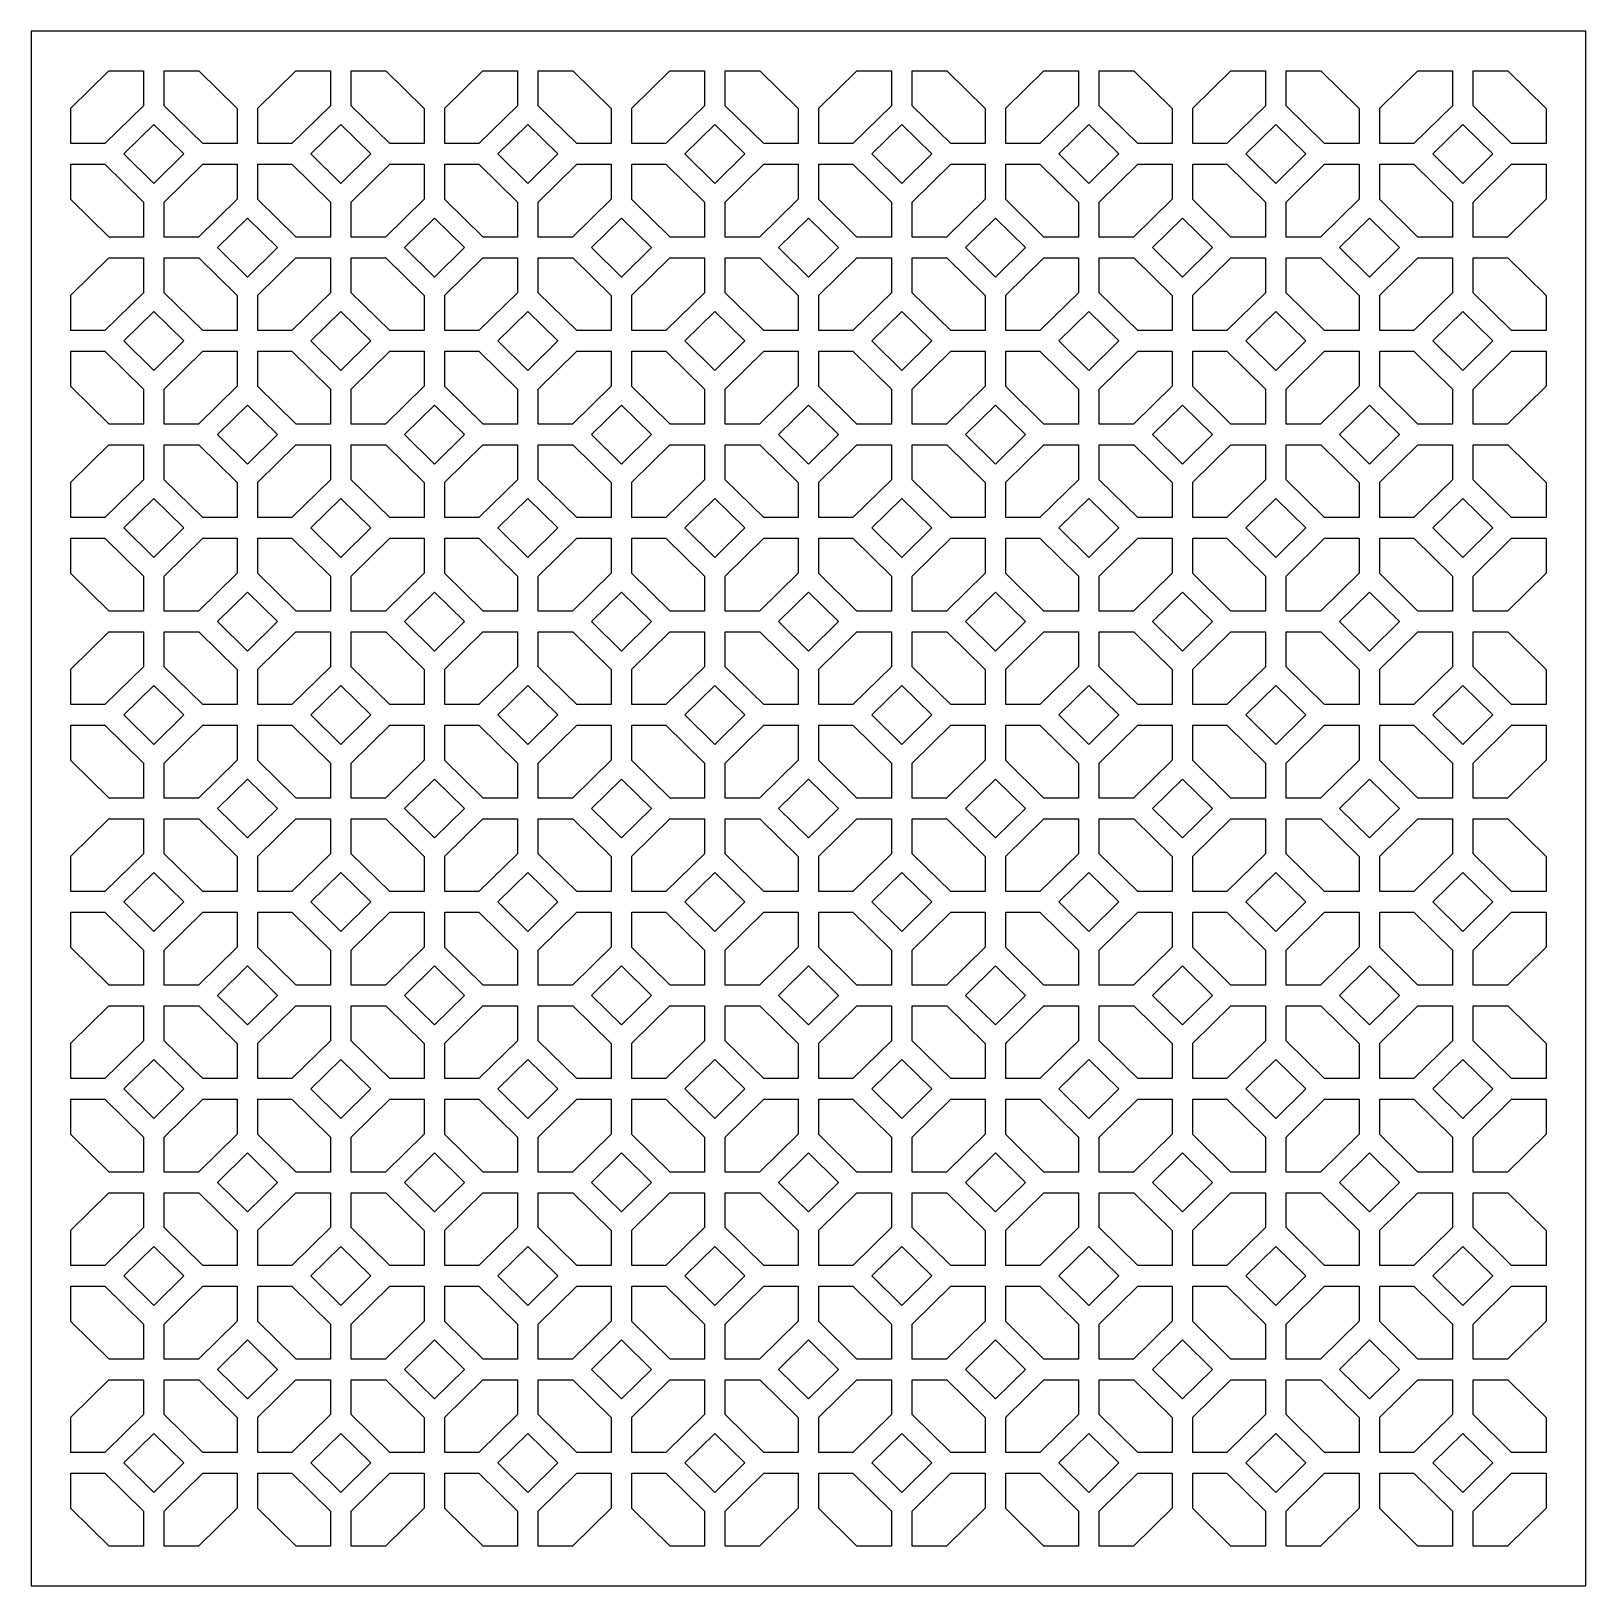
# Model space of a CAD drawing. Header units: centimetres. Extents: x 1.5 to 9.78, y 0.72 to 9.
import ezdxf

# ---------------------------------------------------------------- set-up
doc = ezdxf.new("R2010")
doc.units = ezdxf.units.CM
doc.header["$MEASUREMENT"] = 0
doc.layers.add('layer 1', color=7, linetype='Continuous')

msp = doc.modelspace()

# ---------------------------------------------------------------- linework, layer by layer
at = {"layer": 'layer 1', "color": 250}
for points, knots in [([(1.50051, 9.00077), (1.50051, 9.00077), (9.78319, 9.00077), (9.78319, 9.00077), (9.78319, 9.00077), (9.78319, 9.00077), (9.78319, 0.71809), (9.78319, 0.71809), (9.78319, 0.71809), (9.78319, 0.71809), (1.50051, 0.71809), (1.50051, 0.71809), (1.50051, 0.71809), (1.50051, 0.71809), (1.50051, 9.00077), (1.50051, 9.00077)], [0, 0, 0, 0, 0.2, 0.2, 0.2, 0.2, 0.4, 0.4, 0.4, 0.4, 0.6, 0.6, 0.6, 0.6, 1, 1, 1, 1]), ([(1.91432, 8.78889), (1.91432, 8.78889), (1.71238, 8.58984), (1.71238, 8.58984), (1.71238, 8.58984), (1.71238, 8.58984), (1.71238, 8.40112), (1.71238, 8.40112), (1.71238, 8.40112), (1.71238, 8.40112), (1.8941, 8.40112), (1.8941, 8.40112), (1.8941, 8.40112), (1.8941, 8.40112), (2.09926, 8.60335), (2.09926, 8.60335), (2.09926, 8.60335), (2.09926, 8.60335), (2.09926, 8.78889), (2.09926, 8.78889), (2.09926, 8.78889), (2.09926, 8.78889), (1.91432, 8.78889), (1.91432, 8.78889)], [0, 0, 0, 0, 0.1428571, 0.1428571, 0.1428571, 0.1428571, 0.2857143, 0.2857143, 0.2857143, 0.2857143, 0.4285714, 0.4285714, 0.4285714, 0.4285714, 0.5714286, 0.5714286, 0.5714286, 0.5714286, 0.7142857, 0.7142857, 0.7142857, 0.7142857, 1, 1, 1, 1]), ([(2.20948, 8.78889), (2.20948, 8.78889), (2.20948, 8.60335), (2.20948, 8.60335), (2.20948, 8.60335), (2.20948, 8.60335), (2.41464, 8.40112), (2.41464, 8.40112), (2.41464, 8.40112), (2.41464, 8.40112), (2.5983, 8.40112), (2.5983, 8.40112), (2.5983, 8.40112), (2.5983, 8.40112), (2.5983, 8.58793), (2.5983, 8.58793), (2.5983, 8.58793), (2.5983, 8.58793), (2.39442, 8.78889), (2.39442, 8.78889), (2.39442, 8.78889), (2.39442, 8.78889), (2.20948, 8.78889), (2.20948, 8.78889)], [0, 0, 0, 0, 0.1428571, 0.1428571, 0.1428571, 0.1428571, 0.2857143, 0.2857143, 0.2857143, 0.2857143, 0.4285714, 0.4285714, 0.4285714, 0.4285714, 0.5714286, 0.5714286, 0.5714286, 0.5714286, 0.7142857, 0.7142857, 0.7142857, 0.7142857, 1, 1, 1, 1]), ([(2.91047, 8.78889), (2.91047, 8.78889), (2.70852, 8.58984), (2.70852, 8.58984), (2.70852, 8.58984), (2.70852, 8.58984), (2.70852, 8.40112), (2.70852, 8.40112), (2.70852, 8.40112), (2.70852, 8.40112), (2.89024, 8.40112), (2.89024, 8.40112), (2.89024, 8.40112), (2.89024, 8.40112), (3.0954, 8.60335), (3.0954, 8.60335), (3.0954, 8.60335), (3.0954, 8.60335), (3.0954, 8.78889), (3.0954, 8.78889), (3.0954, 8.78889), (3.0954, 8.78889), (2.91047, 8.78889), (2.91047, 8.78889)], [0, 0, 0, 0, 0.1428571, 0.1428571, 0.1428571, 0.1428571, 0.2857143, 0.2857143, 0.2857143, 0.2857143, 0.4285714, 0.4285714, 0.4285714, 0.4285714, 0.5714286, 0.5714286, 0.5714286, 0.5714286, 0.7142857, 0.7142857, 0.7142857, 0.7142857, 1, 1, 1, 1]), ([(3.20562, 8.78889), (3.20562, 8.78889), (3.20562, 8.60335), (3.20562, 8.60335), (3.20562, 8.60335), (3.20562, 8.60335), (3.41079, 8.40112), (3.41079, 8.40112), (3.41079, 8.40112), (3.41079, 8.40112), (3.59444, 8.40112), (3.59444, 8.40112), (3.59444, 8.40112), (3.59444, 8.40112), (3.59444, 8.58793), (3.59444, 8.58793), (3.59444, 8.58793), (3.59444, 8.58793), (3.39056, 8.78889), (3.39056, 8.78889), (3.39056, 8.78889), (3.39056, 8.78889), (3.20562, 8.78889), (3.20562, 8.78889)], [0, 0, 0, 0, 0.1428571, 0.1428571, 0.1428571, 0.1428571, 0.2857143, 0.2857143, 0.2857143, 0.2857143, 0.4285714, 0.4285714, 0.4285714, 0.4285714, 0.5714286, 0.5714286, 0.5714286, 0.5714286, 0.7142857, 0.7142857, 0.7142857, 0.7142857, 1, 1, 1, 1]), ([(3.90661, 8.78889), (3.90661, 8.78889), (3.70467, 8.58984), (3.70467, 8.58984), (3.70467, 8.58984), (3.70467, 8.58984), (3.70467, 8.40112), (3.70467, 8.40112), (3.70467, 8.40112), (3.70467, 8.40112), (3.88639, 8.40112), (3.88639, 8.40112), (3.88639, 8.40112), (3.88639, 8.40112), (4.09156, 8.60335), (4.09156, 8.60335), (4.09156, 8.60335), (4.09156, 8.60335), (4.09156, 8.78889), (4.09156, 8.78889), (4.09156, 8.78889), (4.09156, 8.78889), (3.90661, 8.78889), (3.90661, 8.78889)], [0, 0, 0, 0, 0.1428571, 0.1428571, 0.1428571, 0.1428571, 0.2857143, 0.2857143, 0.2857143, 0.2857143, 0.4285714, 0.4285714, 0.4285714, 0.4285714, 0.5714286, 0.5714286, 0.5714286, 0.5714286, 0.7142857, 0.7142857, 0.7142857, 0.7142857, 1, 1, 1, 1]), ([(4.20177, 8.78889), (4.20177, 8.78889), (4.20177, 8.60335), (4.20177, 8.60335), (4.20177, 8.60335), (4.20177, 8.60335), (4.40694, 8.40112), (4.40694, 8.40112), (4.40694, 8.40112), (4.40694, 8.40112), (4.59059, 8.40112), (4.59059, 8.40112), (4.59059, 8.40112), (4.59059, 8.40112), (4.59059, 8.58793), (4.59059, 8.58793), (4.59059, 8.58793), (4.59059, 8.58793), (4.38671, 8.78889), (4.38671, 8.78889), (4.38671, 8.78889), (4.38671, 8.78889), (4.20177, 8.78889), (4.20177, 8.78889)], [0, 0, 0, 0, 0.1428571, 0.1428571, 0.1428571, 0.1428571, 0.2857143, 0.2857143, 0.2857143, 0.2857143, 0.4285714, 0.4285714, 0.4285714, 0.4285714, 0.5714286, 0.5714286, 0.5714286, 0.5714286, 0.7142857, 0.7142857, 0.7142857, 0.7142857, 1, 1, 1, 1]), ([(4.90276, 8.78889), (4.90276, 8.78889), (4.70082, 8.58984), (4.70082, 8.58984), (4.70082, 8.58984), (4.70082, 8.58984), (4.70082, 8.40112), (4.70082, 8.40112), (4.70082, 8.40112), (4.70082, 8.40112), (4.88254, 8.40112), (4.88254, 8.40112), (4.88254, 8.40112), (4.88254, 8.40112), (5.0877, 8.60335), (5.0877, 8.60335), (5.0877, 8.60335), (5.0877, 8.60335), (5.0877, 8.78889), (5.0877, 8.78889), (5.0877, 8.78889), (5.0877, 8.78889), (4.90276, 8.78889), (4.90276, 8.78889)], [0, 0, 0, 0, 0.1428571, 0.1428571, 0.1428571, 0.1428571, 0.2857143, 0.2857143, 0.2857143, 0.2857143, 0.4285714, 0.4285714, 0.4285714, 0.4285714, 0.5714286, 0.5714286, 0.5714286, 0.5714286, 0.7142857, 0.7142857, 0.7142857, 0.7142857, 1, 1, 1, 1]), ([(5.19792, 8.78889), (5.19792, 8.78889), (5.19792, 8.60335), (5.19792, 8.60335), (5.19792, 8.60335), (5.19792, 8.60335), (5.40308, 8.40112), (5.40308, 8.40112), (5.40308, 8.40112), (5.40308, 8.40112), (5.58673, 8.40112), (5.58673, 8.40112), (5.58673, 8.40112), (5.58673, 8.40112), (5.58673, 8.58793), (5.58673, 8.58793), (5.58673, 8.58793), (5.58673, 8.58793), (5.38286, 8.78889), (5.38286, 8.78889), (5.38286, 8.78889), (5.38286, 8.78889), (5.19792, 8.78889), (5.19792, 8.78889)], [0, 0, 0, 0, 0.1428571, 0.1428571, 0.1428571, 0.1428571, 0.2857143, 0.2857143, 0.2857143, 0.2857143, 0.4285714, 0.4285714, 0.4285714, 0.4285714, 0.5714286, 0.5714286, 0.5714286, 0.5714286, 0.7142857, 0.7142857, 0.7142857, 0.7142857, 1, 1, 1, 1]), ([(5.89891, 8.78889), (5.89891, 8.78889), (5.69697, 8.58984), (5.69697, 8.58984), (5.69697, 8.58984), (5.69697, 8.58984), (5.69697, 8.40112), (5.69697, 8.40112), (5.69697, 8.40112), (5.69697, 8.40112), (5.87868, 8.40112), (5.87868, 8.40112), (5.87868, 8.40112), (5.87868, 8.40112), (6.08385, 8.60335), (6.08385, 8.60335), (6.08385, 8.60335), (6.08385, 8.60335), (6.08385, 8.78889), (6.08385, 8.78889), (6.08385, 8.78889), (6.08385, 8.78889), (5.89891, 8.78889), (5.89891, 8.78889)], [0, 0, 0, 0, 0.1428571, 0.1428571, 0.1428571, 0.1428571, 0.2857143, 0.2857143, 0.2857143, 0.2857143, 0.4285714, 0.4285714, 0.4285714, 0.4285714, 0.5714286, 0.5714286, 0.5714286, 0.5714286, 0.7142857, 0.7142857, 0.7142857, 0.7142857, 1, 1, 1, 1]), ([(6.19406, 8.78889), (6.19406, 8.78889), (6.19406, 8.60335), (6.19406, 8.60335), (6.19406, 8.60335), (6.19406, 8.60335), (6.39923, 8.40112), (6.39923, 8.40112), (6.39923, 8.40112), (6.39923, 8.40112), (6.58288, 8.40112), (6.58288, 8.40112), (6.58288, 8.40112), (6.58288, 8.40112), (6.58288, 8.58793), (6.58288, 8.58793), (6.58288, 8.58793), (6.58288, 8.58793), (6.37901, 8.78889), (6.37901, 8.78889), (6.37901, 8.78889), (6.37901, 8.78889), (6.19406, 8.78889), (6.19406, 8.78889)], [0, 0, 0, 0, 0.1428571, 0.1428571, 0.1428571, 0.1428571, 0.2857143, 0.2857143, 0.2857143, 0.2857143, 0.4285714, 0.4285714, 0.4285714, 0.4285714, 0.5714286, 0.5714286, 0.5714286, 0.5714286, 0.7142857, 0.7142857, 0.7142857, 0.7142857, 1, 1, 1, 1]), ([(6.89505, 8.78889), (6.89505, 8.78889), (6.69311, 8.58984), (6.69311, 8.58984), (6.69311, 8.58984), (6.69311, 8.58984), (6.69311, 8.40112), (6.69311, 8.40112), (6.69311, 8.40112), (6.69311, 8.40112), (6.87483, 8.40112), (6.87483, 8.40112), (6.87483, 8.40112), (6.87483, 8.40112), (7.07999, 8.60335), (7.07999, 8.60335), (7.07999, 8.60335), (7.07999, 8.60335), (7.07999, 8.78889), (7.07999, 8.78889), (7.07999, 8.78889), (7.07999, 8.78889), (6.89505, 8.78889), (6.89505, 8.78889)], [0, 0, 0, 0, 0.1428571, 0.1428571, 0.1428571, 0.1428571, 0.2857143, 0.2857143, 0.2857143, 0.2857143, 0.4285714, 0.4285714, 0.4285714, 0.4285714, 0.5714286, 0.5714286, 0.5714286, 0.5714286, 0.7142857, 0.7142857, 0.7142857, 0.7142857, 1, 1, 1, 1]), ([(7.19021, 8.78889), (7.19021, 8.78889), (7.19021, 8.60335), (7.19021, 8.60335), (7.19021, 8.60335), (7.19021, 8.60335), (7.39538, 8.40112), (7.39538, 8.40112), (7.39538, 8.40112), (7.39538, 8.40112), (7.57903, 8.40112), (7.57903, 8.40112), (7.57903, 8.40112), (7.57903, 8.40112), (7.57903, 8.58793), (7.57903, 8.58793), (7.57903, 8.58793), (7.57903, 8.58793), (7.37515, 8.78889), (7.37515, 8.78889), (7.37515, 8.78889), (7.37515, 8.78889), (7.19021, 8.78889), (7.19021, 8.78889)], [0, 0, 0, 0, 0.1428571, 0.1428571, 0.1428571, 0.1428571, 0.2857143, 0.2857143, 0.2857143, 0.2857143, 0.4285714, 0.4285714, 0.4285714, 0.4285714, 0.5714286, 0.5714286, 0.5714286, 0.5714286, 0.7142857, 0.7142857, 0.7142857, 0.7142857, 1, 1, 1, 1]), ([(7.8912, 8.78889), (7.8912, 8.78889), (7.68926, 8.58984), (7.68926, 8.58984), (7.68926, 8.58984), (7.68926, 8.58984), (7.68926, 8.40112), (7.68926, 8.40112), (7.68926, 8.40112), (7.68926, 8.40112), (7.87098, 8.40112), (7.87098, 8.40112), (7.87098, 8.40112), (7.87098, 8.40112), (8.07614, 8.60335), (8.07614, 8.60335), (8.07614, 8.60335), (8.07614, 8.60335), (8.07614, 8.78889), (8.07614, 8.78889), (8.07614, 8.78889), (8.07614, 8.78889), (7.8912, 8.78889), (7.8912, 8.78889)], [0, 0, 0, 0, 0.1428571, 0.1428571, 0.1428571, 0.1428571, 0.2857143, 0.2857143, 0.2857143, 0.2857143, 0.4285714, 0.4285714, 0.4285714, 0.4285714, 0.5714286, 0.5714286, 0.5714286, 0.5714286, 0.7142857, 0.7142857, 0.7142857, 0.7142857, 1, 1, 1, 1]), ([(8.18636, 8.78889), (8.18636, 8.78889), (8.18636, 8.60335), (8.18636, 8.60335), (8.18636, 8.60335), (8.18636, 8.60335), (8.39152, 8.40112), (8.39152, 8.40112), (8.39152, 8.40112), (8.39152, 8.40112), (8.57518, 8.40112), (8.57518, 8.40112), (8.57518, 8.40112), (8.57518, 8.40112), (8.57518, 8.58793), (8.57518, 8.58793), (8.57518, 8.58793), (8.57518, 8.58793), (8.3713, 8.78889), (8.3713, 8.78889), (8.3713, 8.78889), (8.3713, 8.78889), (8.18636, 8.78889), (8.18636, 8.78889)], [0, 0, 0, 0, 0.1428571, 0.1428571, 0.1428571, 0.1428571, 0.2857143, 0.2857143, 0.2857143, 0.2857143, 0.4285714, 0.4285714, 0.4285714, 0.4285714, 0.5714286, 0.5714286, 0.5714286, 0.5714286, 0.7142857, 0.7142857, 0.7142857, 0.7142857, 1, 1, 1, 1]), ([(8.88734, 8.78889), (8.88734, 8.78889), (8.68541, 8.58984), (8.68541, 8.58984), (8.68541, 8.58984), (8.68541, 8.58984), (8.68541, 8.40112), (8.68541, 8.40112), (8.68541, 8.40112), (8.68541, 8.40112), (8.86712, 8.40112), (8.86712, 8.40112), (8.86712, 8.40112), (8.86712, 8.40112), (9.07229, 8.60335), (9.07229, 8.60335), (9.07229, 8.60335), (9.07229, 8.60335), (9.07229, 8.78889), (9.07229, 8.78889), (9.07229, 8.78889), (9.07229, 8.78889), (8.88734, 8.78889), (8.88734, 8.78889)], [0, 0, 0, 0, 0.1428571, 0.1428571, 0.1428571, 0.1428571, 0.2857143, 0.2857143, 0.2857143, 0.2857143, 0.4285714, 0.4285714, 0.4285714, 0.4285714, 0.5714286, 0.5714286, 0.5714286, 0.5714286, 0.7142857, 0.7142857, 0.7142857, 0.7142857, 1, 1, 1, 1]), ([(9.1825, 8.78889), (9.1825, 8.78889), (9.1825, 8.60335), (9.1825, 8.60335), (9.1825, 8.60335), (9.1825, 8.60335), (9.38767, 8.40112), (9.38767, 8.40112), (9.38767, 8.40112), (9.38767, 8.40112), (9.57132, 8.40112), (9.57132, 8.40112), (9.57132, 8.40112), (9.57132, 8.40112), (9.57132, 8.58793), (9.57132, 8.58793), (9.57132, 8.58793), (9.57132, 8.58793), (9.36744, 8.78889), (9.36744, 8.78889), (9.36744, 8.78889), (9.36744, 8.78889), (9.1825, 8.78889), (9.1825, 8.78889)], [0, 0, 0, 0, 0.1428571, 0.1428571, 0.1428571, 0.1428571, 0.2857143, 0.2857143, 0.2857143, 0.2857143, 0.4285714, 0.4285714, 0.4285714, 0.4285714, 0.5714286, 0.5714286, 0.5714286, 0.5714286, 0.7142857, 0.7142857, 0.7142857, 0.7142857, 1, 1, 1, 1]), ([(1.99496, 8.34657), (1.99496, 8.34657), (2.15437, 8.18944), (2.15437, 8.18944), (2.15437, 8.18944), (2.15437, 8.18944), (2.31378, 8.34657), (2.31378, 8.34657), (2.31378, 8.34657), (2.31378, 8.34657), (2.15437, 8.5037), (2.15437, 8.5037), (2.15437, 8.5037), (2.15437, 8.5037), (1.99496, 8.34657), (1.99496, 8.34657)], [0, 0, 0, 0, 0.2, 0.2, 0.2, 0.2, 0.4, 0.4, 0.4, 0.4, 0.6, 0.6, 0.6, 0.6, 1, 1, 1, 1]), ([(2.9911, 8.34657), (2.9911, 8.34657), (3.15051, 8.18944), (3.15051, 8.18944), (3.15051, 8.18944), (3.15051, 8.18944), (3.30992, 8.34657), (3.30992, 8.34657), (3.30992, 8.34657), (3.30992, 8.34657), (3.15051, 8.5037), (3.15051, 8.5037), (3.15051, 8.5037), (3.15051, 8.5037), (2.9911, 8.34657), (2.9911, 8.34657)], [0, 0, 0, 0, 0.2, 0.2, 0.2, 0.2, 0.4, 0.4, 0.4, 0.4, 0.6, 0.6, 0.6, 0.6, 1, 1, 1, 1]), ([(3.98725, 8.34657), (3.98725, 8.34657), (4.14666, 8.18944), (4.14666, 8.18944), (4.14666, 8.18944), (4.14666, 8.18944), (4.30607, 8.34657), (4.30607, 8.34657), (4.30607, 8.34657), (4.30607, 8.34657), (4.14666, 8.5037), (4.14666, 8.5037), (4.14666, 8.5037), (4.14666, 8.5037), (3.98725, 8.34657), (3.98725, 8.34657)], [0, 0, 0, 0, 0.2, 0.2, 0.2, 0.2, 0.4, 0.4, 0.4, 0.4, 0.6, 0.6, 0.6, 0.6, 1, 1, 1, 1]), ([(4.98339, 8.34657), (4.98339, 8.34657), (5.14281, 8.18944), (5.14281, 8.18944), (5.14281, 8.18944), (5.14281, 8.18944), (5.30222, 8.34657), (5.30222, 8.34657), (5.30222, 8.34657), (5.30222, 8.34657), (5.14281, 8.5037), (5.14281, 8.5037), (5.14281, 8.5037), (5.14281, 8.5037), (4.98339, 8.34657), (4.98339, 8.34657)], [0, 0, 0, 0, 0.2, 0.2, 0.2, 0.2, 0.4, 0.4, 0.4, 0.4, 0.6, 0.6, 0.6, 0.6, 1, 1, 1, 1]), ([(5.97955, 8.34657), (5.97955, 8.34657), (6.13896, 8.18944), (6.13896, 8.18944), (6.13896, 8.18944), (6.13896, 8.18944), (6.29837, 8.34657), (6.29837, 8.34657), (6.29837, 8.34657), (6.29837, 8.34657), (6.13896, 8.5037), (6.13896, 8.5037), (6.13896, 8.5037), (6.13896, 8.5037), (5.97955, 8.34657), (5.97955, 8.34657)], [0, 0, 0, 0, 0.2, 0.2, 0.2, 0.2, 0.4, 0.4, 0.4, 0.4, 0.6, 0.6, 0.6, 0.6, 1, 1, 1, 1]), ([(6.97569, 8.34657), (6.97569, 8.34657), (7.1351, 8.18944), (7.1351, 8.18944), (7.1351, 8.18944), (7.1351, 8.18944), (7.29451, 8.34657), (7.29451, 8.34657), (7.29451, 8.34657), (7.29451, 8.34657), (7.1351, 8.5037), (7.1351, 8.5037), (7.1351, 8.5037), (7.1351, 8.5037), (6.97569, 8.34657), (6.97569, 8.34657)], [0, 0, 0, 0, 0.2, 0.2, 0.2, 0.2, 0.4, 0.4, 0.4, 0.4, 0.6, 0.6, 0.6, 0.6, 1, 1, 1, 1]), ([(7.97184, 8.34657), (7.97184, 8.34657), (8.13125, 8.18944), (8.13125, 8.18944), (8.13125, 8.18944), (8.13125, 8.18944), (8.29066, 8.34657), (8.29066, 8.34657), (8.29066, 8.34657), (8.29066, 8.34657), (8.13125, 8.5037), (8.13125, 8.5037), (8.13125, 8.5037), (8.13125, 8.5037), (7.97184, 8.34657), (7.97184, 8.34657)], [0, 0, 0, 0, 0.2, 0.2, 0.2, 0.2, 0.4, 0.4, 0.4, 0.4, 0.6, 0.6, 0.6, 0.6, 1, 1, 1, 1]), ([(8.96798, 8.34657), (8.96798, 8.34657), (9.12739, 8.18944), (9.12739, 8.18944), (9.12739, 8.18944), (9.12739, 8.18944), (9.28681, 8.34657), (9.28681, 8.34657), (9.28681, 8.34657), (9.28681, 8.34657), (9.12739, 8.5037), (9.12739, 8.5037), (9.12739, 8.5037), (9.12739, 8.5037), (8.96798, 8.34657), (8.96798, 8.34657)], [0, 0, 0, 0, 0.2, 0.2, 0.2, 0.2, 0.4, 0.4, 0.4, 0.4, 0.6, 0.6, 0.6, 0.6, 1, 1, 1, 1]), ([(1.71238, 8.1033), (1.71238, 8.1033), (1.91561, 7.90298), (1.91561, 7.90298), (1.91561, 7.90298), (1.91561, 7.90298), (2.09926, 7.90298), (2.09926, 7.90298), (2.09926, 7.90298), (2.09926, 7.90298), (2.09926, 8.08979), (2.09926, 8.08979), (2.09926, 8.08979), (2.09926, 8.08979), (1.8941, 8.29202), (1.8941, 8.29202), (1.8941, 8.29202), (1.8941, 8.29202), (1.71238, 8.29202), (1.71238, 8.29202), (1.71238, 8.29202), (1.71238, 8.29202), (1.71238, 8.1033), (1.71238, 8.1033)], [0, 0, 0, 0, 0.1428571, 0.1428571, 0.1428571, 0.1428571, 0.2857143, 0.2857143, 0.2857143, 0.2857143, 0.4285714, 0.4285714, 0.4285714, 0.4285714, 0.5714286, 0.5714286, 0.5714286, 0.5714286, 0.7142857, 0.7142857, 0.7142857, 0.7142857, 1, 1, 1, 1]), ([(2.5983, 8.10521), (2.5983, 8.10521), (2.5983, 8.29202), (2.5983, 8.29202), (2.5983, 8.29202), (2.5983, 8.29202), (2.41464, 8.29202), (2.41464, 8.29202), (2.41464, 8.29202), (2.41464, 8.29202), (2.20948, 8.08979), (2.20948, 8.08979), (2.20948, 8.08979), (2.20948, 8.08979), (2.20948, 7.90298), (2.20948, 7.90298), (2.20948, 7.90298), (2.20948, 7.90298), (2.39313, 7.90298), (2.39313, 7.90298), (2.39313, 7.90298), (2.39313, 7.90298), (2.5983, 8.10521), (2.5983, 8.10521)], [0, 0, 0, 0, 0.1428571, 0.1428571, 0.1428571, 0.1428571, 0.2857143, 0.2857143, 0.2857143, 0.2857143, 0.4285714, 0.4285714, 0.4285714, 0.4285714, 0.5714286, 0.5714286, 0.5714286, 0.5714286, 0.7142857, 0.7142857, 0.7142857, 0.7142857, 1, 1, 1, 1]), ([(2.70852, 8.1033), (2.70852, 8.1033), (2.91175, 7.90298), (2.91175, 7.90298), (2.91175, 7.90298), (2.91175, 7.90298), (3.0954, 7.90298), (3.0954, 7.90298), (3.0954, 7.90298), (3.0954, 7.90298), (3.0954, 8.08979), (3.0954, 8.08979), (3.0954, 8.08979), (3.0954, 8.08979), (2.89024, 8.29202), (2.89024, 8.29202), (2.89024, 8.29202), (2.89024, 8.29202), (2.70852, 8.29202), (2.70852, 8.29202), (2.70852, 8.29202), (2.70852, 8.29202), (2.70852, 8.1033), (2.70852, 8.1033)], [0, 0, 0, 0, 0.1428571, 0.1428571, 0.1428571, 0.1428571, 0.2857143, 0.2857143, 0.2857143, 0.2857143, 0.4285714, 0.4285714, 0.4285714, 0.4285714, 0.5714286, 0.5714286, 0.5714286, 0.5714286, 0.7142857, 0.7142857, 0.7142857, 0.7142857, 1, 1, 1, 1]), ([(3.59444, 8.10521), (3.59444, 8.10521), (3.59444, 8.29202), (3.59444, 8.29202), (3.59444, 8.29202), (3.59444, 8.29202), (3.41079, 8.29202), (3.41079, 8.29202), (3.41079, 8.29202), (3.41079, 8.29202), (3.20562, 8.08979), (3.20562, 8.08979), (3.20562, 8.08979), (3.20562, 8.08979), (3.20562, 7.90298), (3.20562, 7.90298), (3.20562, 7.90298), (3.20562, 7.90298), (3.38927, 7.90298), (3.38927, 7.90298), (3.38927, 7.90298), (3.38927, 7.90298), (3.59444, 8.10521), (3.59444, 8.10521)], [0, 0, 0, 0, 0.1428571, 0.1428571, 0.1428571, 0.1428571, 0.2857143, 0.2857143, 0.2857143, 0.2857143, 0.4285714, 0.4285714, 0.4285714, 0.4285714, 0.5714286, 0.5714286, 0.5714286, 0.5714286, 0.7142857, 0.7142857, 0.7142857, 0.7142857, 1, 1, 1, 1]), ([(3.70467, 8.1033), (3.70467, 8.1033), (3.9079, 7.90298), (3.9079, 7.90298), (3.9079, 7.90298), (3.9079, 7.90298), (4.09156, 7.90298), (4.09156, 7.90298), (4.09156, 7.90298), (4.09156, 7.90298), (4.09156, 8.08979), (4.09156, 8.08979), (4.09156, 8.08979), (4.09156, 8.08979), (3.88639, 8.29202), (3.88639, 8.29202), (3.88639, 8.29202), (3.88639, 8.29202), (3.70467, 8.29202), (3.70467, 8.29202), (3.70467, 8.29202), (3.70467, 8.29202), (3.70467, 8.1033), (3.70467, 8.1033)], [0, 0, 0, 0, 0.1428571, 0.1428571, 0.1428571, 0.1428571, 0.2857143, 0.2857143, 0.2857143, 0.2857143, 0.4285714, 0.4285714, 0.4285714, 0.4285714, 0.5714286, 0.5714286, 0.5714286, 0.5714286, 0.7142857, 0.7142857, 0.7142857, 0.7142857, 1, 1, 1, 1]), ([(4.59059, 8.10521), (4.59059, 8.10521), (4.59059, 8.29202), (4.59059, 8.29202), (4.59059, 8.29202), (4.59059, 8.29202), (4.40694, 8.29202), (4.40694, 8.29202), (4.40694, 8.29202), (4.40694, 8.29202), (4.20177, 8.08979), (4.20177, 8.08979), (4.20177, 8.08979), (4.20177, 8.08979), (4.20177, 7.90298), (4.20177, 7.90298), (4.20177, 7.90298), (4.20177, 7.90298), (4.38542, 7.90298), (4.38542, 7.90298), (4.38542, 7.90298), (4.38542, 7.90298), (4.59059, 8.10521), (4.59059, 8.10521)], [0, 0, 0, 0, 0.1428571, 0.1428571, 0.1428571, 0.1428571, 0.2857143, 0.2857143, 0.2857143, 0.2857143, 0.4285714, 0.4285714, 0.4285714, 0.4285714, 0.5714286, 0.5714286, 0.5714286, 0.5714286, 0.7142857, 0.7142857, 0.7142857, 0.7142857, 1, 1, 1, 1]), ([(4.70082, 8.1033), (4.70082, 8.1033), (4.90405, 7.90298), (4.90405, 7.90298), (4.90405, 7.90298), (4.90405, 7.90298), (5.0877, 7.90298), (5.0877, 7.90298), (5.0877, 7.90298), (5.0877, 7.90298), (5.0877, 8.08979), (5.0877, 8.08979), (5.0877, 8.08979), (5.0877, 8.08979), (4.88254, 8.29202), (4.88254, 8.29202), (4.88254, 8.29202), (4.88254, 8.29202), (4.70082, 8.29202), (4.70082, 8.29202), (4.70082, 8.29202), (4.70082, 8.29202), (4.70082, 8.1033), (4.70082, 8.1033)], [0, 0, 0, 0, 0.1428571, 0.1428571, 0.1428571, 0.1428571, 0.2857143, 0.2857143, 0.2857143, 0.2857143, 0.4285714, 0.4285714, 0.4285714, 0.4285714, 0.5714286, 0.5714286, 0.5714286, 0.5714286, 0.7142857, 0.7142857, 0.7142857, 0.7142857, 1, 1, 1, 1]), ([(5.58673, 8.10521), (5.58673, 8.10521), (5.58673, 8.29202), (5.58673, 8.29202), (5.58673, 8.29202), (5.58673, 8.29202), (5.40308, 8.29202), (5.40308, 8.29202), (5.40308, 8.29202), (5.40308, 8.29202), (5.19792, 8.08979), (5.19792, 8.08979), (5.19792, 8.08979), (5.19792, 8.08979), (5.19792, 7.90298), (5.19792, 7.90298), (5.19792, 7.90298), (5.19792, 7.90298), (5.38157, 7.90298), (5.38157, 7.90298), (5.38157, 7.90298), (5.38157, 7.90298), (5.58673, 8.10521), (5.58673, 8.10521)], [0, 0, 0, 0, 0.1428571, 0.1428571, 0.1428571, 0.1428571, 0.2857143, 0.2857143, 0.2857143, 0.2857143, 0.4285714, 0.4285714, 0.4285714, 0.4285714, 0.5714286, 0.5714286, 0.5714286, 0.5714286, 0.7142857, 0.7142857, 0.7142857, 0.7142857, 1, 1, 1, 1]), ([(5.69697, 8.1033), (5.69697, 8.1033), (5.9002, 7.90298), (5.9002, 7.90298), (5.9002, 7.90298), (5.9002, 7.90298), (6.08385, 7.90298), (6.08385, 7.90298), (6.08385, 7.90298), (6.08385, 7.90298), (6.08385, 8.08979), (6.08385, 8.08979), (6.08385, 8.08979), (6.08385, 8.08979), (5.87868, 8.29202), (5.87868, 8.29202), (5.87868, 8.29202), (5.87868, 8.29202), (5.69697, 8.29202), (5.69697, 8.29202), (5.69697, 8.29202), (5.69697, 8.29202), (5.69697, 8.1033), (5.69697, 8.1033)], [0, 0, 0, 0, 0.1428571, 0.1428571, 0.1428571, 0.1428571, 0.2857143, 0.2857143, 0.2857143, 0.2857143, 0.4285714, 0.4285714, 0.4285714, 0.4285714, 0.5714286, 0.5714286, 0.5714286, 0.5714286, 0.7142857, 0.7142857, 0.7142857, 0.7142857, 1, 1, 1, 1]), ([(6.58288, 8.10521), (6.58288, 8.10521), (6.58288, 8.29202), (6.58288, 8.29202), (6.58288, 8.29202), (6.58288, 8.29202), (6.39923, 8.29202), (6.39923, 8.29202), (6.39923, 8.29202), (6.39923, 8.29202), (6.19406, 8.08979), (6.19406, 8.08979), (6.19406, 8.08979), (6.19406, 8.08979), (6.19406, 7.90298), (6.19406, 7.90298), (6.19406, 7.90298), (6.19406, 7.90298), (6.37772, 7.90298), (6.37772, 7.90298), (6.37772, 7.90298), (6.37772, 7.90298), (6.58288, 8.10521), (6.58288, 8.10521)], [0, 0, 0, 0, 0.1428571, 0.1428571, 0.1428571, 0.1428571, 0.2857143, 0.2857143, 0.2857143, 0.2857143, 0.4285714, 0.4285714, 0.4285714, 0.4285714, 0.5714286, 0.5714286, 0.5714286, 0.5714286, 0.7142857, 0.7142857, 0.7142857, 0.7142857, 1, 1, 1, 1]), ([(6.69311, 8.1033), (6.69311, 8.1033), (6.89634, 7.90298), (6.89634, 7.90298), (6.89634, 7.90298), (6.89634, 7.90298), (7.07999, 7.90298), (7.07999, 7.90298), (7.07999, 7.90298), (7.07999, 7.90298), (7.07999, 8.08979), (7.07999, 8.08979), (7.07999, 8.08979), (7.07999, 8.08979), (6.87483, 8.29202), (6.87483, 8.29202), (6.87483, 8.29202), (6.87483, 8.29202), (6.69311, 8.29202), (6.69311, 8.29202), (6.69311, 8.29202), (6.69311, 8.29202), (6.69311, 8.1033), (6.69311, 8.1033)], [0, 0, 0, 0, 0.1428571, 0.1428571, 0.1428571, 0.1428571, 0.2857143, 0.2857143, 0.2857143, 0.2857143, 0.4285714, 0.4285714, 0.4285714, 0.4285714, 0.5714286, 0.5714286, 0.5714286, 0.5714286, 0.7142857, 0.7142857, 0.7142857, 0.7142857, 1, 1, 1, 1]), ([(7.57903, 8.10521), (7.57903, 8.10521), (7.57903, 8.29202), (7.57903, 8.29202), (7.57903, 8.29202), (7.57903, 8.29202), (7.39538, 8.29202), (7.39538, 8.29202), (7.39538, 8.29202), (7.39538, 8.29202), (7.19021, 8.08979), (7.19021, 8.08979), (7.19021, 8.08979), (7.19021, 8.08979), (7.19021, 7.90298), (7.19021, 7.90298), (7.19021, 7.90298), (7.19021, 7.90298), (7.37386, 7.90298), (7.37386, 7.90298), (7.37386, 7.90298), (7.37386, 7.90298), (7.57903, 8.10521), (7.57903, 8.10521)], [0, 0, 0, 0, 0.1428571, 0.1428571, 0.1428571, 0.1428571, 0.2857143, 0.2857143, 0.2857143, 0.2857143, 0.4285714, 0.4285714, 0.4285714, 0.4285714, 0.5714286, 0.5714286, 0.5714286, 0.5714286, 0.7142857, 0.7142857, 0.7142857, 0.7142857, 1, 1, 1, 1]), ([(7.68926, 8.1033), (7.68926, 8.1033), (7.89249, 7.90298), (7.89249, 7.90298), (7.89249, 7.90298), (7.89249, 7.90298), (8.07614, 7.90298), (8.07614, 7.90298), (8.07614, 7.90298), (8.07614, 7.90298), (8.07614, 8.08979), (8.07614, 8.08979), (8.07614, 8.08979), (8.07614, 8.08979), (7.87098, 8.29202), (7.87098, 8.29202), (7.87098, 8.29202), (7.87098, 8.29202), (7.68926, 8.29202), (7.68926, 8.29202), (7.68926, 8.29202), (7.68926, 8.29202), (7.68926, 8.1033), (7.68926, 8.1033)], [0, 0, 0, 0, 0.1428571, 0.1428571, 0.1428571, 0.1428571, 0.2857143, 0.2857143, 0.2857143, 0.2857143, 0.4285714, 0.4285714, 0.4285714, 0.4285714, 0.5714286, 0.5714286, 0.5714286, 0.5714286, 0.7142857, 0.7142857, 0.7142857, 0.7142857, 1, 1, 1, 1]), ([(8.57518, 8.10521), (8.57518, 8.10521), (8.57518, 8.29202), (8.57518, 8.29202), (8.57518, 8.29202), (8.57518, 8.29202), (8.39152, 8.29202), (8.39152, 8.29202), (8.39152, 8.29202), (8.39152, 8.29202), (8.18636, 8.08979), (8.18636, 8.08979), (8.18636, 8.08979), (8.18636, 8.08979), (8.18636, 7.90298), (8.18636, 7.90298), (8.18636, 7.90298), (8.18636, 7.90298), (8.37001, 7.90298), (8.37001, 7.90298), (8.37001, 7.90298), (8.37001, 7.90298), (8.57518, 8.10521), (8.57518, 8.10521)], [0, 0, 0, 0, 0.1428571, 0.1428571, 0.1428571, 0.1428571, 0.2857143, 0.2857143, 0.2857143, 0.2857143, 0.4285714, 0.4285714, 0.4285714, 0.4285714, 0.5714286, 0.5714286, 0.5714286, 0.5714286, 0.7142857, 0.7142857, 0.7142857, 0.7142857, 1, 1, 1, 1]), ([(8.68541, 8.1033), (8.68541, 8.1033), (8.88863, 7.90298), (8.88863, 7.90298), (8.88863, 7.90298), (8.88863, 7.90298), (9.07229, 7.90298), (9.07229, 7.90298), (9.07229, 7.90298), (9.07229, 7.90298), (9.07229, 8.08979), (9.07229, 8.08979), (9.07229, 8.08979), (9.07229, 8.08979), (8.86712, 8.29202), (8.86712, 8.29202), (8.86712, 8.29202), (8.86712, 8.29202), (8.68541, 8.29202), (8.68541, 8.29202), (8.68541, 8.29202), (8.68541, 8.29202), (8.68541, 8.1033), (8.68541, 8.1033)], [0, 0, 0, 0, 0.1428571, 0.1428571, 0.1428571, 0.1428571, 0.2857143, 0.2857143, 0.2857143, 0.2857143, 0.4285714, 0.4285714, 0.4285714, 0.4285714, 0.5714286, 0.5714286, 0.5714286, 0.5714286, 0.7142857, 0.7142857, 0.7142857, 0.7142857, 1, 1, 1, 1]), ([(9.57132, 8.10521), (9.57132, 8.10521), (9.57132, 8.29202), (9.57132, 8.29202), (9.57132, 8.29202), (9.57132, 8.29202), (9.38767, 8.29202), (9.38767, 8.29202), (9.38767, 8.29202), (9.38767, 8.29202), (9.1825, 8.08979), (9.1825, 8.08979), (9.1825, 8.08979), (9.1825, 8.08979), (9.1825, 7.90298), (9.1825, 7.90298), (9.1825, 7.90298), (9.1825, 7.90298), (9.36615, 7.90298), (9.36615, 7.90298), (9.36615, 7.90298), (9.36615, 7.90298), (9.57132, 8.10521), (9.57132, 8.10521)], [0, 0, 0, 0, 0.1428571, 0.1428571, 0.1428571, 0.1428571, 0.2857143, 0.2857143, 0.2857143, 0.2857143, 0.4285714, 0.4285714, 0.4285714, 0.4285714, 0.5714286, 0.5714286, 0.5714286, 0.5714286, 0.7142857, 0.7142857, 0.7142857, 0.7142857, 1, 1, 1, 1]), ([(2.494, 7.84786), (2.494, 7.84786), (2.65341, 7.69074), (2.65341, 7.69074), (2.65341, 7.69074), (2.65341, 7.69074), (2.81282, 7.84786), (2.81282, 7.84786), (2.81282, 7.84786), (2.81282, 7.84786), (2.65341, 8.00499), (2.65341, 8.00499), (2.65341, 8.00499), (2.65341, 8.00499), (2.494, 7.84786), (2.494, 7.84786)], [0, 0, 0, 0, 0.2, 0.2, 0.2, 0.2, 0.4, 0.4, 0.4, 0.4, 0.6, 0.6, 0.6, 0.6, 1, 1, 1, 1]), ([(3.49014, 7.84786), (3.49014, 7.84786), (3.64956, 7.69074), (3.64956, 7.69074), (3.64956, 7.69074), (3.64956, 7.69074), (3.80897, 7.84786), (3.80897, 7.84786), (3.80897, 7.84786), (3.80897, 7.84786), (3.64956, 8.00499), (3.64956, 8.00499), (3.64956, 8.00499), (3.64956, 8.00499), (3.49014, 7.84786), (3.49014, 7.84786)], [0, 0, 0, 0, 0.2, 0.2, 0.2, 0.2, 0.4, 0.4, 0.4, 0.4, 0.6, 0.6, 0.6, 0.6, 1, 1, 1, 1]), ([(4.48629, 7.84786), (4.48629, 7.84786), (4.6457, 7.69074), (4.6457, 7.69074), (4.6457, 7.69074), (4.6457, 7.69074), (4.80511, 7.84786), (4.80511, 7.84786), (4.80511, 7.84786), (4.80511, 7.84786), (4.6457, 8.00499), (4.6457, 8.00499), (4.6457, 8.00499), (4.6457, 8.00499), (4.48629, 7.84786), (4.48629, 7.84786)], [0, 0, 0, 0, 0.2, 0.2, 0.2, 0.2, 0.4, 0.4, 0.4, 0.4, 0.6, 0.6, 0.6, 0.6, 1, 1, 1, 1]), ([(5.48244, 7.84786), (5.48244, 7.84786), (5.64185, 7.69074), (5.64185, 7.69074), (5.64185, 7.69074), (5.64185, 7.69074), (5.80126, 7.84786), (5.80126, 7.84786), (5.80126, 7.84786), (5.80126, 7.84786), (5.64185, 8.00499), (5.64185, 8.00499), (5.64185, 8.00499), (5.64185, 8.00499), (5.48244, 7.84786), (5.48244, 7.84786)], [0, 0, 0, 0, 0.2, 0.2, 0.2, 0.2, 0.4, 0.4, 0.4, 0.4, 0.6, 0.6, 0.6, 0.6, 1, 1, 1, 1]), ([(6.47858, 7.84786), (6.47858, 7.84786), (6.638, 7.69074), (6.638, 7.69074), (6.638, 7.69074), (6.638, 7.69074), (6.79741, 7.84786), (6.79741, 7.84786), (6.79741, 7.84786), (6.79741, 7.84786), (6.638, 8.00499), (6.638, 8.00499), (6.638, 8.00499), (6.638, 8.00499), (6.47858, 7.84786), (6.47858, 7.84786)], [0, 0, 0, 0, 0.2, 0.2, 0.2, 0.2, 0.4, 0.4, 0.4, 0.4, 0.6, 0.6, 0.6, 0.6, 1, 1, 1, 1]), ([(7.47473, 7.84786), (7.47473, 7.84786), (7.63414, 7.69074), (7.63414, 7.69074), (7.63414, 7.69074), (7.63414, 7.69074), (7.79356, 7.84786), (7.79356, 7.84786), (7.79356, 7.84786), (7.79356, 7.84786), (7.63414, 8.00499), (7.63414, 8.00499), (7.63414, 8.00499), (7.63414, 8.00499), (7.47473, 7.84786), (7.47473, 7.84786)], [0, 0, 0, 0, 0.2, 0.2, 0.2, 0.2, 0.4, 0.4, 0.4, 0.4, 0.6, 0.6, 0.6, 0.6, 1, 1, 1, 1]), ([(8.47088, 7.84786), (8.47088, 7.84786), (8.63029, 7.69074), (8.63029, 7.69074), (8.63029, 7.69074), (8.63029, 7.69074), (8.7897, 7.84786), (8.7897, 7.84786), (8.7897, 7.84786), (8.7897, 7.84786), (8.63029, 8.00499), (8.63029, 8.00499), (8.63029, 8.00499), (8.63029, 8.00499), (8.47088, 7.84786), (8.47088, 7.84786)], [0, 0, 0, 0, 0.2, 0.2, 0.2, 0.2, 0.4, 0.4, 0.4, 0.4, 0.6, 0.6, 0.6, 0.6, 1, 1, 1, 1]), ([(1.91432, 7.79275), (1.91432, 7.79275), (1.71238, 7.5937), (1.71238, 7.5937), (1.71238, 7.5937), (1.71238, 7.5937), (1.71238, 7.40498), (1.71238, 7.40498), (1.71238, 7.40498), (1.71238, 7.40498), (1.8941, 7.40498), (1.8941, 7.40498), (1.8941, 7.40498), (1.8941, 7.40498), (2.09926, 7.60721), (2.09926, 7.60721), (2.09926, 7.60721), (2.09926, 7.60721), (2.09926, 7.79275), (2.09926, 7.79275), (2.09926, 7.79275), (2.09926, 7.79275), (1.91432, 7.79275), (1.91432, 7.79275)], [0, 0, 0, 0, 0.1428571, 0.1428571, 0.1428571, 0.1428571, 0.2857143, 0.2857143, 0.2857143, 0.2857143, 0.4285714, 0.4285714, 0.4285714, 0.4285714, 0.5714286, 0.5714286, 0.5714286, 0.5714286, 0.7142857, 0.7142857, 0.7142857, 0.7142857, 1, 1, 1, 1]), ([(2.20948, 7.79275), (2.20948, 7.79275), (2.20948, 7.60721), (2.20948, 7.60721), (2.20948, 7.60721), (2.20948, 7.60721), (2.41464, 7.40498), (2.41464, 7.40498), (2.41464, 7.40498), (2.41464, 7.40498), (2.5983, 7.40498), (2.5983, 7.40498), (2.5983, 7.40498), (2.5983, 7.40498), (2.5983, 7.59179), (2.5983, 7.59179), (2.5983, 7.59179), (2.5983, 7.59179), (2.39442, 7.79275), (2.39442, 7.79275), (2.39442, 7.79275), (2.39442, 7.79275), (2.20948, 7.79275), (2.20948, 7.79275)], [0, 0, 0, 0, 0.1428571, 0.1428571, 0.1428571, 0.1428571, 0.2857143, 0.2857143, 0.2857143, 0.2857143, 0.4285714, 0.4285714, 0.4285714, 0.4285714, 0.5714286, 0.5714286, 0.5714286, 0.5714286, 0.7142857, 0.7142857, 0.7142857, 0.7142857, 1, 1, 1, 1]), ([(2.91047, 7.79275), (2.91047, 7.79275), (2.70852, 7.5937), (2.70852, 7.5937), (2.70852, 7.5937), (2.70852, 7.5937), (2.70852, 7.40498), (2.70852, 7.40498), (2.70852, 7.40498), (2.70852, 7.40498), (2.89024, 7.40498), (2.89024, 7.40498), (2.89024, 7.40498), (2.89024, 7.40498), (3.0954, 7.60721), (3.0954, 7.60721), (3.0954, 7.60721), (3.0954, 7.60721), (3.0954, 7.79275), (3.0954, 7.79275), (3.0954, 7.79275), (3.0954, 7.79275), (2.91047, 7.79275), (2.91047, 7.79275)], [0, 0, 0, 0, 0.1428571, 0.1428571, 0.1428571, 0.1428571, 0.2857143, 0.2857143, 0.2857143, 0.2857143, 0.4285714, 0.4285714, 0.4285714, 0.4285714, 0.5714286, 0.5714286, 0.5714286, 0.5714286, 0.7142857, 0.7142857, 0.7142857, 0.7142857, 1, 1, 1, 1]), ([(3.20562, 7.79275), (3.20562, 7.79275), (3.20562, 7.60721), (3.20562, 7.60721), (3.20562, 7.60721), (3.20562, 7.60721), (3.41079, 7.40498), (3.41079, 7.40498), (3.41079, 7.40498), (3.41079, 7.40498), (3.59444, 7.40498), (3.59444, 7.40498), (3.59444, 7.40498), (3.59444, 7.40498), (3.59444, 7.59179), (3.59444, 7.59179), (3.59444, 7.59179), (3.59444, 7.59179), (3.39056, 7.79275), (3.39056, 7.79275), (3.39056, 7.79275), (3.39056, 7.79275), (3.20562, 7.79275), (3.20562, 7.79275)], [0, 0, 0, 0, 0.1428571, 0.1428571, 0.1428571, 0.1428571, 0.2857143, 0.2857143, 0.2857143, 0.2857143, 0.4285714, 0.4285714, 0.4285714, 0.4285714, 0.5714286, 0.5714286, 0.5714286, 0.5714286, 0.7142857, 0.7142857, 0.7142857, 0.7142857, 1, 1, 1, 1]), ([(3.90661, 7.79275), (3.90661, 7.79275), (3.70467, 7.5937), (3.70467, 7.5937), (3.70467, 7.5937), (3.70467, 7.5937), (3.70467, 7.40498), (3.70467, 7.40498), (3.70467, 7.40498), (3.70467, 7.40498), (3.88639, 7.40498), (3.88639, 7.40498), (3.88639, 7.40498), (3.88639, 7.40498), (4.09156, 7.60721), (4.09156, 7.60721), (4.09156, 7.60721), (4.09156, 7.60721), (4.09156, 7.79275), (4.09156, 7.79275), (4.09156, 7.79275), (4.09156, 7.79275), (3.90661, 7.79275), (3.90661, 7.79275)], [0, 0, 0, 0, 0.1428571, 0.1428571, 0.1428571, 0.1428571, 0.2857143, 0.2857143, 0.2857143, 0.2857143, 0.4285714, 0.4285714, 0.4285714, 0.4285714, 0.5714286, 0.5714286, 0.5714286, 0.5714286, 0.7142857, 0.7142857, 0.7142857, 0.7142857, 1, 1, 1, 1]), ([(4.20177, 7.79275), (4.20177, 7.79275), (4.20177, 7.60721), (4.20177, 7.60721), (4.20177, 7.60721), (4.20177, 7.60721), (4.40694, 7.40498), (4.40694, 7.40498), (4.40694, 7.40498), (4.40694, 7.40498), (4.59059, 7.40498), (4.59059, 7.40498), (4.59059, 7.40498), (4.59059, 7.40498), (4.59059, 7.59179), (4.59059, 7.59179), (4.59059, 7.59179), (4.59059, 7.59179), (4.38671, 7.79275), (4.38671, 7.79275), (4.38671, 7.79275), (4.38671, 7.79275), (4.20177, 7.79275), (4.20177, 7.79275)], [0, 0, 0, 0, 0.1428571, 0.1428571, 0.1428571, 0.1428571, 0.2857143, 0.2857143, 0.2857143, 0.2857143, 0.4285714, 0.4285714, 0.4285714, 0.4285714, 0.5714286, 0.5714286, 0.5714286, 0.5714286, 0.7142857, 0.7142857, 0.7142857, 0.7142857, 1, 1, 1, 1]), ([(4.90276, 7.79275), (4.90276, 7.79275), (4.70082, 7.5937), (4.70082, 7.5937), (4.70082, 7.5937), (4.70082, 7.5937), (4.70082, 7.40498), (4.70082, 7.40498), (4.70082, 7.40498), (4.70082, 7.40498), (4.88254, 7.40498), (4.88254, 7.40498), (4.88254, 7.40498), (4.88254, 7.40498), (5.0877, 7.60721), (5.0877, 7.60721), (5.0877, 7.60721), (5.0877, 7.60721), (5.0877, 7.79275), (5.0877, 7.79275), (5.0877, 7.79275), (5.0877, 7.79275), (4.90276, 7.79275), (4.90276, 7.79275)], [0, 0, 0, 0, 0.1428571, 0.1428571, 0.1428571, 0.1428571, 0.2857143, 0.2857143, 0.2857143, 0.2857143, 0.4285714, 0.4285714, 0.4285714, 0.4285714, 0.5714286, 0.5714286, 0.5714286, 0.5714286, 0.7142857, 0.7142857, 0.7142857, 0.7142857, 1, 1, 1, 1]), ([(5.19792, 7.79275), (5.19792, 7.79275), (5.19792, 7.60721), (5.19792, 7.60721), (5.19792, 7.60721), (5.19792, 7.60721), (5.40308, 7.40498), (5.40308, 7.40498), (5.40308, 7.40498), (5.40308, 7.40498), (5.58673, 7.40498), (5.58673, 7.40498), (5.58673, 7.40498), (5.58673, 7.40498), (5.58673, 7.59179), (5.58673, 7.59179), (5.58673, 7.59179), (5.58673, 7.59179), (5.38286, 7.79275), (5.38286, 7.79275), (5.38286, 7.79275), (5.38286, 7.79275), (5.19792, 7.79275), (5.19792, 7.79275)], [0, 0, 0, 0, 0.1428571, 0.1428571, 0.1428571, 0.1428571, 0.2857143, 0.2857143, 0.2857143, 0.2857143, 0.4285714, 0.4285714, 0.4285714, 0.4285714, 0.5714286, 0.5714286, 0.5714286, 0.5714286, 0.7142857, 0.7142857, 0.7142857, 0.7142857, 1, 1, 1, 1]), ([(5.89891, 7.79275), (5.89891, 7.79275), (5.69697, 7.5937), (5.69697, 7.5937), (5.69697, 7.5937), (5.69697, 7.5937), (5.69697, 7.40498), (5.69697, 7.40498), (5.69697, 7.40498), (5.69697, 7.40498), (5.87868, 7.40498), (5.87868, 7.40498), (5.87868, 7.40498), (5.87868, 7.40498), (6.08385, 7.60721), (6.08385, 7.60721), (6.08385, 7.60721), (6.08385, 7.60721), (6.08385, 7.79275), (6.08385, 7.79275), (6.08385, 7.79275), (6.08385, 7.79275), (5.89891, 7.79275), (5.89891, 7.79275)], [0, 0, 0, 0, 0.1428571, 0.1428571, 0.1428571, 0.1428571, 0.2857143, 0.2857143, 0.2857143, 0.2857143, 0.4285714, 0.4285714, 0.4285714, 0.4285714, 0.5714286, 0.5714286, 0.5714286, 0.5714286, 0.7142857, 0.7142857, 0.7142857, 0.7142857, 1, 1, 1, 1]), ([(6.19406, 7.79275), (6.19406, 7.79275), (6.19406, 7.60721), (6.19406, 7.60721), (6.19406, 7.60721), (6.19406, 7.60721), (6.39923, 7.40498), (6.39923, 7.40498), (6.39923, 7.40498), (6.39923, 7.40498), (6.58288, 7.40498), (6.58288, 7.40498), (6.58288, 7.40498), (6.58288, 7.40498), (6.58288, 7.59179), (6.58288, 7.59179), (6.58288, 7.59179), (6.58288, 7.59179), (6.37901, 7.79275), (6.37901, 7.79275), (6.37901, 7.79275), (6.37901, 7.79275), (6.19406, 7.79275), (6.19406, 7.79275)], [0, 0, 0, 0, 0.1428571, 0.1428571, 0.1428571, 0.1428571, 0.2857143, 0.2857143, 0.2857143, 0.2857143, 0.4285714, 0.4285714, 0.4285714, 0.4285714, 0.5714286, 0.5714286, 0.5714286, 0.5714286, 0.7142857, 0.7142857, 0.7142857, 0.7142857, 1, 1, 1, 1]), ([(6.89505, 7.79275), (6.89505, 7.79275), (6.69311, 7.5937), (6.69311, 7.5937), (6.69311, 7.5937), (6.69311, 7.5937), (6.69311, 7.40498), (6.69311, 7.40498), (6.69311, 7.40498), (6.69311, 7.40498), (6.87483, 7.40498), (6.87483, 7.40498), (6.87483, 7.40498), (6.87483, 7.40498), (7.07999, 7.60721), (7.07999, 7.60721), (7.07999, 7.60721), (7.07999, 7.60721), (7.07999, 7.79275), (7.07999, 7.79275), (7.07999, 7.79275), (7.07999, 7.79275), (6.89505, 7.79275), (6.89505, 7.79275)], [0, 0, 0, 0, 0.1428571, 0.1428571, 0.1428571, 0.1428571, 0.2857143, 0.2857143, 0.2857143, 0.2857143, 0.4285714, 0.4285714, 0.4285714, 0.4285714, 0.5714286, 0.5714286, 0.5714286, 0.5714286, 0.7142857, 0.7142857, 0.7142857, 0.7142857, 1, 1, 1, 1]), ([(7.19021, 7.79275), (7.19021, 7.79275), (7.19021, 7.60721), (7.19021, 7.60721), (7.19021, 7.60721), (7.19021, 7.60721), (7.39538, 7.40498), (7.39538, 7.40498), (7.39538, 7.40498), (7.39538, 7.40498), (7.57903, 7.40498), (7.57903, 7.40498), (7.57903, 7.40498), (7.57903, 7.40498), (7.57903, 7.59179), (7.57903, 7.59179), (7.57903, 7.59179), (7.57903, 7.59179), (7.37515, 7.79275), (7.37515, 7.79275), (7.37515, 7.79275), (7.37515, 7.79275), (7.19021, 7.79275), (7.19021, 7.79275)], [0, 0, 0, 0, 0.1428571, 0.1428571, 0.1428571, 0.1428571, 0.2857143, 0.2857143, 0.2857143, 0.2857143, 0.4285714, 0.4285714, 0.4285714, 0.4285714, 0.5714286, 0.5714286, 0.5714286, 0.5714286, 0.7142857, 0.7142857, 0.7142857, 0.7142857, 1, 1, 1, 1]), ([(7.8912, 7.79275), (7.8912, 7.79275), (7.68926, 7.5937), (7.68926, 7.5937), (7.68926, 7.5937), (7.68926, 7.5937), (7.68926, 7.40498), (7.68926, 7.40498), (7.68926, 7.40498), (7.68926, 7.40498), (7.87098, 7.40498), (7.87098, 7.40498), (7.87098, 7.40498), (7.87098, 7.40498), (8.07614, 7.60721), (8.07614, 7.60721), (8.07614, 7.60721), (8.07614, 7.60721), (8.07614, 7.79275), (8.07614, 7.79275), (8.07614, 7.79275), (8.07614, 7.79275), (7.8912, 7.79275), (7.8912, 7.79275)], [0, 0, 0, 0, 0.1428571, 0.1428571, 0.1428571, 0.1428571, 0.2857143, 0.2857143, 0.2857143, 0.2857143, 0.4285714, 0.4285714, 0.4285714, 0.4285714, 0.5714286, 0.5714286, 0.5714286, 0.5714286, 0.7142857, 0.7142857, 0.7142857, 0.7142857, 1, 1, 1, 1]), ([(8.18636, 7.79275), (8.18636, 7.79275), (8.18636, 7.60721), (8.18636, 7.60721), (8.18636, 7.60721), (8.18636, 7.60721), (8.39152, 7.40498), (8.39152, 7.40498), (8.39152, 7.40498), (8.39152, 7.40498), (8.57518, 7.40498), (8.57518, 7.40498), (8.57518, 7.40498), (8.57518, 7.40498), (8.57518, 7.59179), (8.57518, 7.59179), (8.57518, 7.59179), (8.57518, 7.59179), (8.3713, 7.79275), (8.3713, 7.79275), (8.3713, 7.79275), (8.3713, 7.79275), (8.18636, 7.79275), (8.18636, 7.79275)], [0, 0, 0, 0, 0.1428571, 0.1428571, 0.1428571, 0.1428571, 0.2857143, 0.2857143, 0.2857143, 0.2857143, 0.4285714, 0.4285714, 0.4285714, 0.4285714, 0.5714286, 0.5714286, 0.5714286, 0.5714286, 0.7142857, 0.7142857, 0.7142857, 0.7142857, 1, 1, 1, 1]), ([(8.88734, 7.79275), (8.88734, 7.79275), (8.68541, 7.5937), (8.68541, 7.5937), (8.68541, 7.5937), (8.68541, 7.5937), (8.68541, 7.40498), (8.68541, 7.40498), (8.68541, 7.40498), (8.68541, 7.40498), (8.86712, 7.40498), (8.86712, 7.40498), (8.86712, 7.40498), (8.86712, 7.40498), (9.07229, 7.60721), (9.07229, 7.60721), (9.07229, 7.60721), (9.07229, 7.60721), (9.07229, 7.79275), (9.07229, 7.79275), (9.07229, 7.79275), (9.07229, 7.79275), (8.88734, 7.79275), (8.88734, 7.79275)], [0, 0, 0, 0, 0.1428571, 0.1428571, 0.1428571, 0.1428571, 0.2857143, 0.2857143, 0.2857143, 0.2857143, 0.4285714, 0.4285714, 0.4285714, 0.4285714, 0.5714286, 0.5714286, 0.5714286, 0.5714286, 0.7142857, 0.7142857, 0.7142857, 0.7142857, 1, 1, 1, 1]), ([(9.1825, 7.79275), (9.1825, 7.79275), (9.1825, 7.60721), (9.1825, 7.60721), (9.1825, 7.60721), (9.1825, 7.60721), (9.38767, 7.40498), (9.38767, 7.40498), (9.38767, 7.40498), (9.38767, 7.40498), (9.57132, 7.40498), (9.57132, 7.40498), (9.57132, 7.40498), (9.57132, 7.40498), (9.57132, 7.59179), (9.57132, 7.59179), (9.57132, 7.59179), (9.57132, 7.59179), (9.36744, 7.79275), (9.36744, 7.79275), (9.36744, 7.79275), (9.36744, 7.79275), (9.1825, 7.79275), (9.1825, 7.79275)], [0, 0, 0, 0, 0.1428571, 0.1428571, 0.1428571, 0.1428571, 0.2857143, 0.2857143, 0.2857143, 0.2857143, 0.4285714, 0.4285714, 0.4285714, 0.4285714, 0.5714286, 0.5714286, 0.5714286, 0.5714286, 0.7142857, 0.7142857, 0.7142857, 0.7142857, 1, 1, 1, 1]), ([(1.99496, 7.35043), (1.99496, 7.35043), (2.15437, 7.1933), (2.15437, 7.1933), (2.15437, 7.1933), (2.15437, 7.1933), (2.31378, 7.35043), (2.31378, 7.35043), (2.31378, 7.35043), (2.31378, 7.35043), (2.15437, 7.50756), (2.15437, 7.50756), (2.15437, 7.50756), (2.15437, 7.50756), (1.99496, 7.35043), (1.99496, 7.35043)], [0, 0, 0, 0, 0.2, 0.2, 0.2, 0.2, 0.4, 0.4, 0.4, 0.4, 0.6, 0.6, 0.6, 0.6, 1, 1, 1, 1]), ([(2.9911, 7.35043), (2.9911, 7.35043), (3.15051, 7.1933), (3.15051, 7.1933), (3.15051, 7.1933), (3.15051, 7.1933), (3.30992, 7.35043), (3.30992, 7.35043), (3.30992, 7.35043), (3.30992, 7.35043), (3.15051, 7.50756), (3.15051, 7.50756), (3.15051, 7.50756), (3.15051, 7.50756), (2.9911, 7.35043), (2.9911, 7.35043)], [0, 0, 0, 0, 0.2, 0.2, 0.2, 0.2, 0.4, 0.4, 0.4, 0.4, 0.6, 0.6, 0.6, 0.6, 1, 1, 1, 1]), ([(3.98725, 7.35043), (3.98725, 7.35043), (4.14666, 7.1933), (4.14666, 7.1933), (4.14666, 7.1933), (4.14666, 7.1933), (4.30607, 7.35043), (4.30607, 7.35043), (4.30607, 7.35043), (4.30607, 7.35043), (4.14666, 7.50756), (4.14666, 7.50756), (4.14666, 7.50756), (4.14666, 7.50756), (3.98725, 7.35043), (3.98725, 7.35043)], [0, 0, 0, 0, 0.2, 0.2, 0.2, 0.2, 0.4, 0.4, 0.4, 0.4, 0.6, 0.6, 0.6, 0.6, 1, 1, 1, 1]), ([(4.98339, 7.35043), (4.98339, 7.35043), (5.14281, 7.1933), (5.14281, 7.1933), (5.14281, 7.1933), (5.14281, 7.1933), (5.30222, 7.35043), (5.30222, 7.35043), (5.30222, 7.35043), (5.30222, 7.35043), (5.14281, 7.50756), (5.14281, 7.50756), (5.14281, 7.50756), (5.14281, 7.50756), (4.98339, 7.35043), (4.98339, 7.35043)], [0, 0, 0, 0, 0.2, 0.2, 0.2, 0.2, 0.4, 0.4, 0.4, 0.4, 0.6, 0.6, 0.6, 0.6, 1, 1, 1, 1]), ([(5.97955, 7.35043), (5.97955, 7.35043), (6.13896, 7.1933), (6.13896, 7.1933), (6.13896, 7.1933), (6.13896, 7.1933), (6.29837, 7.35043), (6.29837, 7.35043), (6.29837, 7.35043), (6.29837, 7.35043), (6.13896, 7.50756), (6.13896, 7.50756), (6.13896, 7.50756), (6.13896, 7.50756), (5.97955, 7.35043), (5.97955, 7.35043)], [0, 0, 0, 0, 0.2, 0.2, 0.2, 0.2, 0.4, 0.4, 0.4, 0.4, 0.6, 0.6, 0.6, 0.6, 1, 1, 1, 1]), ([(6.97569, 7.35043), (6.97569, 7.35043), (7.1351, 7.1933), (7.1351, 7.1933), (7.1351, 7.1933), (7.1351, 7.1933), (7.29451, 7.35043), (7.29451, 7.35043), (7.29451, 7.35043), (7.29451, 7.35043), (7.1351, 7.50756), (7.1351, 7.50756), (7.1351, 7.50756), (7.1351, 7.50756), (6.97569, 7.35043), (6.97569, 7.35043)], [0, 0, 0, 0, 0.2, 0.2, 0.2, 0.2, 0.4, 0.4, 0.4, 0.4, 0.6, 0.6, 0.6, 0.6, 1, 1, 1, 1]), ([(7.97184, 7.35043), (7.97184, 7.35043), (8.13125, 7.1933), (8.13125, 7.1933), (8.13125, 7.1933), (8.13125, 7.1933), (8.29066, 7.35043), (8.29066, 7.35043), (8.29066, 7.35043), (8.29066, 7.35043), (8.13125, 7.50756), (8.13125, 7.50756), (8.13125, 7.50756), (8.13125, 7.50756), (7.97184, 7.35043), (7.97184, 7.35043)], [0, 0, 0, 0, 0.2, 0.2, 0.2, 0.2, 0.4, 0.4, 0.4, 0.4, 0.6, 0.6, 0.6, 0.6, 1, 1, 1, 1]), ([(8.96798, 7.35043), (8.96798, 7.35043), (9.12739, 7.1933), (9.12739, 7.1933), (9.12739, 7.1933), (9.12739, 7.1933), (9.28681, 7.35043), (9.28681, 7.35043), (9.28681, 7.35043), (9.28681, 7.35043), (9.12739, 7.50756), (9.12739, 7.50756), (9.12739, 7.50756), (9.12739, 7.50756), (8.96798, 7.35043), (8.96798, 7.35043)], [0, 0, 0, 0, 0.2, 0.2, 0.2, 0.2, 0.4, 0.4, 0.4, 0.4, 0.6, 0.6, 0.6, 0.6, 1, 1, 1, 1]), ([(1.71238, 7.10716), (1.71238, 7.10716), (1.91561, 6.90684), (1.91561, 6.90684), (1.91561, 6.90684), (1.91561, 6.90684), (2.09926, 6.90684), (2.09926, 6.90684), (2.09926, 6.90684), (2.09926, 6.90684), (2.09926, 7.09365), (2.09926, 7.09365), (2.09926, 7.09365), (2.09926, 7.09365), (1.8941, 7.29587), (1.8941, 7.29587), (1.8941, 7.29587), (1.8941, 7.29587), (1.71238, 7.29587), (1.71238, 7.29587), (1.71238, 7.29587), (1.71238, 7.29587), (1.71238, 7.10716), (1.71238, 7.10716)], [0, 0, 0, 0, 0.1428571, 0.1428571, 0.1428571, 0.1428571, 0.2857143, 0.2857143, 0.2857143, 0.2857143, 0.4285714, 0.4285714, 0.4285714, 0.4285714, 0.5714286, 0.5714286, 0.5714286, 0.5714286, 0.7142857, 0.7142857, 0.7142857, 0.7142857, 1, 1, 1, 1]), ([(2.5983, 7.10907), (2.5983, 7.10907), (2.5983, 7.29587), (2.5983, 7.29587), (2.5983, 7.29587), (2.5983, 7.29587), (2.41464, 7.29587), (2.41464, 7.29587), (2.41464, 7.29587), (2.41464, 7.29587), (2.20948, 7.09365), (2.20948, 7.09365), (2.20948, 7.09365), (2.20948, 7.09365), (2.20948, 6.90684), (2.20948, 6.90684), (2.20948, 6.90684), (2.20948, 6.90684), (2.39313, 6.90684), (2.39313, 6.90684), (2.39313, 6.90684), (2.39313, 6.90684), (2.5983, 7.10907), (2.5983, 7.10907)], [0, 0, 0, 0, 0.1428571, 0.1428571, 0.1428571, 0.1428571, 0.2857143, 0.2857143, 0.2857143, 0.2857143, 0.4285714, 0.4285714, 0.4285714, 0.4285714, 0.5714286, 0.5714286, 0.5714286, 0.5714286, 0.7142857, 0.7142857, 0.7142857, 0.7142857, 1, 1, 1, 1]), ([(2.70852, 7.10716), (2.70852, 7.10716), (2.91175, 6.90684), (2.91175, 6.90684), (2.91175, 6.90684), (2.91175, 6.90684), (3.0954, 6.90684), (3.0954, 6.90684), (3.0954, 6.90684), (3.0954, 6.90684), (3.0954, 7.09365), (3.0954, 7.09365), (3.0954, 7.09365), (3.0954, 7.09365), (2.89024, 7.29587), (2.89024, 7.29587), (2.89024, 7.29587), (2.89024, 7.29587), (2.70852, 7.29587), (2.70852, 7.29587), (2.70852, 7.29587), (2.70852, 7.29587), (2.70852, 7.10716), (2.70852, 7.10716)], [0, 0, 0, 0, 0.1428571, 0.1428571, 0.1428571, 0.1428571, 0.2857143, 0.2857143, 0.2857143, 0.2857143, 0.4285714, 0.4285714, 0.4285714, 0.4285714, 0.5714286, 0.5714286, 0.5714286, 0.5714286, 0.7142857, 0.7142857, 0.7142857, 0.7142857, 1, 1, 1, 1]), ([(3.59444, 7.10907), (3.59444, 7.10907), (3.59444, 7.29587), (3.59444, 7.29587), (3.59444, 7.29587), (3.59444, 7.29587), (3.41079, 7.29587), (3.41079, 7.29587), (3.41079, 7.29587), (3.41079, 7.29587), (3.20562, 7.09365), (3.20562, 7.09365), (3.20562, 7.09365), (3.20562, 7.09365), (3.20562, 6.90684), (3.20562, 6.90684), (3.20562, 6.90684), (3.20562, 6.90684), (3.38927, 6.90684), (3.38927, 6.90684), (3.38927, 6.90684), (3.38927, 6.90684), (3.59444, 7.10907), (3.59444, 7.10907)], [0, 0, 0, 0, 0.1428571, 0.1428571, 0.1428571, 0.1428571, 0.2857143, 0.2857143, 0.2857143, 0.2857143, 0.4285714, 0.4285714, 0.4285714, 0.4285714, 0.5714286, 0.5714286, 0.5714286, 0.5714286, 0.7142857, 0.7142857, 0.7142857, 0.7142857, 1, 1, 1, 1]), ([(3.70467, 7.10716), (3.70467, 7.10716), (3.9079, 6.90684), (3.9079, 6.90684), (3.9079, 6.90684), (3.9079, 6.90684), (4.09156, 6.90684), (4.09156, 6.90684), (4.09156, 6.90684), (4.09156, 6.90684), (4.09156, 7.09365), (4.09156, 7.09365), (4.09156, 7.09365), (4.09156, 7.09365), (3.88639, 7.29587), (3.88639, 7.29587), (3.88639, 7.29587), (3.88639, 7.29587), (3.70467, 7.29587), (3.70467, 7.29587), (3.70467, 7.29587), (3.70467, 7.29587), (3.70467, 7.10716), (3.70467, 7.10716)], [0, 0, 0, 0, 0.1428571, 0.1428571, 0.1428571, 0.1428571, 0.2857143, 0.2857143, 0.2857143, 0.2857143, 0.4285714, 0.4285714, 0.4285714, 0.4285714, 0.5714286, 0.5714286, 0.5714286, 0.5714286, 0.7142857, 0.7142857, 0.7142857, 0.7142857, 1, 1, 1, 1]), ([(4.59059, 7.10907), (4.59059, 7.10907), (4.59059, 7.29587), (4.59059, 7.29587), (4.59059, 7.29587), (4.59059, 7.29587), (4.40694, 7.29587), (4.40694, 7.29587), (4.40694, 7.29587), (4.40694, 7.29587), (4.20177, 7.09365), (4.20177, 7.09365), (4.20177, 7.09365), (4.20177, 7.09365), (4.20177, 6.90684), (4.20177, 6.90684), (4.20177, 6.90684), (4.20177, 6.90684), (4.38542, 6.90684), (4.38542, 6.90684), (4.38542, 6.90684), (4.38542, 6.90684), (4.59059, 7.10907), (4.59059, 7.10907)], [0, 0, 0, 0, 0.1428571, 0.1428571, 0.1428571, 0.1428571, 0.2857143, 0.2857143, 0.2857143, 0.2857143, 0.4285714, 0.4285714, 0.4285714, 0.4285714, 0.5714286, 0.5714286, 0.5714286, 0.5714286, 0.7142857, 0.7142857, 0.7142857, 0.7142857, 1, 1, 1, 1]), ([(4.70082, 7.10716), (4.70082, 7.10716), (4.90405, 6.90684), (4.90405, 6.90684), (4.90405, 6.90684), (4.90405, 6.90684), (5.0877, 6.90684), (5.0877, 6.90684), (5.0877, 6.90684), (5.0877, 6.90684), (5.0877, 7.09365), (5.0877, 7.09365), (5.0877, 7.09365), (5.0877, 7.09365), (4.88254, 7.29587), (4.88254, 7.29587), (4.88254, 7.29587), (4.88254, 7.29587), (4.70082, 7.29587), (4.70082, 7.29587), (4.70082, 7.29587), (4.70082, 7.29587), (4.70082, 7.10716), (4.70082, 7.10716)], [0, 0, 0, 0, 0.1428571, 0.1428571, 0.1428571, 0.1428571, 0.2857143, 0.2857143, 0.2857143, 0.2857143, 0.4285714, 0.4285714, 0.4285714, 0.4285714, 0.5714286, 0.5714286, 0.5714286, 0.5714286, 0.7142857, 0.7142857, 0.7142857, 0.7142857, 1, 1, 1, 1]), ([(5.58673, 7.10907), (5.58673, 7.10907), (5.58673, 7.29587), (5.58673, 7.29587), (5.58673, 7.29587), (5.58673, 7.29587), (5.40308, 7.29587), (5.40308, 7.29587), (5.40308, 7.29587), (5.40308, 7.29587), (5.19792, 7.09365), (5.19792, 7.09365), (5.19792, 7.09365), (5.19792, 7.09365), (5.19792, 6.90684), (5.19792, 6.90684), (5.19792, 6.90684), (5.19792, 6.90684), (5.38157, 6.90684), (5.38157, 6.90684), (5.38157, 6.90684), (5.38157, 6.90684), (5.58673, 7.10907), (5.58673, 7.10907)], [0, 0, 0, 0, 0.1428571, 0.1428571, 0.1428571, 0.1428571, 0.2857143, 0.2857143, 0.2857143, 0.2857143, 0.4285714, 0.4285714, 0.4285714, 0.4285714, 0.5714286, 0.5714286, 0.5714286, 0.5714286, 0.7142857, 0.7142857, 0.7142857, 0.7142857, 1, 1, 1, 1]), ([(5.69697, 7.10716), (5.69697, 7.10716), (5.9002, 6.90684), (5.9002, 6.90684), (5.9002, 6.90684), (5.9002, 6.90684), (6.08385, 6.90684), (6.08385, 6.90684), (6.08385, 6.90684), (6.08385, 6.90684), (6.08385, 7.09365), (6.08385, 7.09365), (6.08385, 7.09365), (6.08385, 7.09365), (5.87868, 7.29587), (5.87868, 7.29587), (5.87868, 7.29587), (5.87868, 7.29587), (5.69697, 7.29587), (5.69697, 7.29587), (5.69697, 7.29587), (5.69697, 7.29587), (5.69697, 7.10716), (5.69697, 7.10716)], [0, 0, 0, 0, 0.1428571, 0.1428571, 0.1428571, 0.1428571, 0.2857143, 0.2857143, 0.2857143, 0.2857143, 0.4285714, 0.4285714, 0.4285714, 0.4285714, 0.5714286, 0.5714286, 0.5714286, 0.5714286, 0.7142857, 0.7142857, 0.7142857, 0.7142857, 1, 1, 1, 1]), ([(6.58288, 7.10907), (6.58288, 7.10907), (6.58288, 7.29587), (6.58288, 7.29587), (6.58288, 7.29587), (6.58288, 7.29587), (6.39923, 7.29587), (6.39923, 7.29587), (6.39923, 7.29587), (6.39923, 7.29587), (6.19406, 7.09365), (6.19406, 7.09365), (6.19406, 7.09365), (6.19406, 7.09365), (6.19406, 6.90684), (6.19406, 6.90684), (6.19406, 6.90684), (6.19406, 6.90684), (6.37772, 6.90684), (6.37772, 6.90684), (6.37772, 6.90684), (6.37772, 6.90684), (6.58288, 7.10907), (6.58288, 7.10907)], [0, 0, 0, 0, 0.1428571, 0.1428571, 0.1428571, 0.1428571, 0.2857143, 0.2857143, 0.2857143, 0.2857143, 0.4285714, 0.4285714, 0.4285714, 0.4285714, 0.5714286, 0.5714286, 0.5714286, 0.5714286, 0.7142857, 0.7142857, 0.7142857, 0.7142857, 1, 1, 1, 1]), ([(6.69311, 7.10716), (6.69311, 7.10716), (6.89634, 6.90684), (6.89634, 6.90684), (6.89634, 6.90684), (6.89634, 6.90684), (7.07999, 6.90684), (7.07999, 6.90684), (7.07999, 6.90684), (7.07999, 6.90684), (7.07999, 7.09365), (7.07999, 7.09365), (7.07999, 7.09365), (7.07999, 7.09365), (6.87483, 7.29587), (6.87483, 7.29587), (6.87483, 7.29587), (6.87483, 7.29587), (6.69311, 7.29587), (6.69311, 7.29587), (6.69311, 7.29587), (6.69311, 7.29587), (6.69311, 7.10716), (6.69311, 7.10716)], [0, 0, 0, 0, 0.1428571, 0.1428571, 0.1428571, 0.1428571, 0.2857143, 0.2857143, 0.2857143, 0.2857143, 0.4285714, 0.4285714, 0.4285714, 0.4285714, 0.5714286, 0.5714286, 0.5714286, 0.5714286, 0.7142857, 0.7142857, 0.7142857, 0.7142857, 1, 1, 1, 1]), ([(7.57903, 7.10907), (7.57903, 7.10907), (7.57903, 7.29587), (7.57903, 7.29587), (7.57903, 7.29587), (7.57903, 7.29587), (7.39538, 7.29587), (7.39538, 7.29587), (7.39538, 7.29587), (7.39538, 7.29587), (7.19021, 7.09365), (7.19021, 7.09365), (7.19021, 7.09365), (7.19021, 7.09365), (7.19021, 6.90684), (7.19021, 6.90684), (7.19021, 6.90684), (7.19021, 6.90684), (7.37386, 6.90684), (7.37386, 6.90684), (7.37386, 6.90684), (7.37386, 6.90684), (7.57903, 7.10907), (7.57903, 7.10907)], [0, 0, 0, 0, 0.1428571, 0.1428571, 0.1428571, 0.1428571, 0.2857143, 0.2857143, 0.2857143, 0.2857143, 0.4285714, 0.4285714, 0.4285714, 0.4285714, 0.5714286, 0.5714286, 0.5714286, 0.5714286, 0.7142857, 0.7142857, 0.7142857, 0.7142857, 1, 1, 1, 1]), ([(7.68926, 7.10716), (7.68926, 7.10716), (7.89249, 6.90684), (7.89249, 6.90684), (7.89249, 6.90684), (7.89249, 6.90684), (8.07614, 6.90684), (8.07614, 6.90684), (8.07614, 6.90684), (8.07614, 6.90684), (8.07614, 7.09365), (8.07614, 7.09365), (8.07614, 7.09365), (8.07614, 7.09365), (7.87098, 7.29587), (7.87098, 7.29587), (7.87098, 7.29587), (7.87098, 7.29587), (7.68926, 7.29587), (7.68926, 7.29587), (7.68926, 7.29587), (7.68926, 7.29587), (7.68926, 7.10716), (7.68926, 7.10716)], [0, 0, 0, 0, 0.1428571, 0.1428571, 0.1428571, 0.1428571, 0.2857143, 0.2857143, 0.2857143, 0.2857143, 0.4285714, 0.4285714, 0.4285714, 0.4285714, 0.5714286, 0.5714286, 0.5714286, 0.5714286, 0.7142857, 0.7142857, 0.7142857, 0.7142857, 1, 1, 1, 1]), ([(8.57518, 7.10907), (8.57518, 7.10907), (8.57518, 7.29587), (8.57518, 7.29587), (8.57518, 7.29587), (8.57518, 7.29587), (8.39152, 7.29587), (8.39152, 7.29587), (8.39152, 7.29587), (8.39152, 7.29587), (8.18636, 7.09365), (8.18636, 7.09365), (8.18636, 7.09365), (8.18636, 7.09365), (8.18636, 6.90684), (8.18636, 6.90684), (8.18636, 6.90684), (8.18636, 6.90684), (8.37001, 6.90684), (8.37001, 6.90684), (8.37001, 6.90684), (8.37001, 6.90684), (8.57518, 7.10907), (8.57518, 7.10907)], [0, 0, 0, 0, 0.1428571, 0.1428571, 0.1428571, 0.1428571, 0.2857143, 0.2857143, 0.2857143, 0.2857143, 0.4285714, 0.4285714, 0.4285714, 0.4285714, 0.5714286, 0.5714286, 0.5714286, 0.5714286, 0.7142857, 0.7142857, 0.7142857, 0.7142857, 1, 1, 1, 1]), ([(8.68541, 7.10716), (8.68541, 7.10716), (8.88863, 6.90684), (8.88863, 6.90684), (8.88863, 6.90684), (8.88863, 6.90684), (9.07229, 6.90684), (9.07229, 6.90684), (9.07229, 6.90684), (9.07229, 6.90684), (9.07229, 7.09365), (9.07229, 7.09365), (9.07229, 7.09365), (9.07229, 7.09365), (8.86712, 7.29587), (8.86712, 7.29587), (8.86712, 7.29587), (8.86712, 7.29587), (8.68541, 7.29587), (8.68541, 7.29587), (8.68541, 7.29587), (8.68541, 7.29587), (8.68541, 7.10716), (8.68541, 7.10716)], [0, 0, 0, 0, 0.1428571, 0.1428571, 0.1428571, 0.1428571, 0.2857143, 0.2857143, 0.2857143, 0.2857143, 0.4285714, 0.4285714, 0.4285714, 0.4285714, 0.5714286, 0.5714286, 0.5714286, 0.5714286, 0.7142857, 0.7142857, 0.7142857, 0.7142857, 1, 1, 1, 1]), ([(9.57132, 7.10907), (9.57132, 7.10907), (9.57132, 7.29587), (9.57132, 7.29587), (9.57132, 7.29587), (9.57132, 7.29587), (9.38767, 7.29587), (9.38767, 7.29587), (9.38767, 7.29587), (9.38767, 7.29587), (9.1825, 7.09365), (9.1825, 7.09365), (9.1825, 7.09365), (9.1825, 7.09365), (9.1825, 6.90684), (9.1825, 6.90684), (9.1825, 6.90684), (9.1825, 6.90684), (9.36615, 6.90684), (9.36615, 6.90684), (9.36615, 6.90684), (9.36615, 6.90684), (9.57132, 7.10907), (9.57132, 7.10907)], [0, 0, 0, 0, 0.1428571, 0.1428571, 0.1428571, 0.1428571, 0.2857143, 0.2857143, 0.2857143, 0.2857143, 0.4285714, 0.4285714, 0.4285714, 0.4285714, 0.5714286, 0.5714286, 0.5714286, 0.5714286, 0.7142857, 0.7142857, 0.7142857, 0.7142857, 1, 1, 1, 1]), ([(2.494, 6.85172), (2.494, 6.85172), (2.65341, 6.69459), (2.65341, 6.69459), (2.65341, 6.69459), (2.65341, 6.69459), (2.81282, 6.85172), (2.81282, 6.85172), (2.81282, 6.85172), (2.81282, 6.85172), (2.65341, 7.00885), (2.65341, 7.00885), (2.65341, 7.00885), (2.65341, 7.00885), (2.494, 6.85172), (2.494, 6.85172)], [0, 0, 0, 0, 0.2, 0.2, 0.2, 0.2, 0.4, 0.4, 0.4, 0.4, 0.6, 0.6, 0.6, 0.6, 1, 1, 1, 1]), ([(3.49014, 6.85172), (3.49014, 6.85172), (3.64956, 6.69459), (3.64956, 6.69459), (3.64956, 6.69459), (3.64956, 6.69459), (3.80897, 6.85172), (3.80897, 6.85172), (3.80897, 6.85172), (3.80897, 6.85172), (3.64956, 7.00885), (3.64956, 7.00885), (3.64956, 7.00885), (3.64956, 7.00885), (3.49014, 6.85172), (3.49014, 6.85172)], [0, 0, 0, 0, 0.2, 0.2, 0.2, 0.2, 0.4, 0.4, 0.4, 0.4, 0.6, 0.6, 0.6, 0.6, 1, 1, 1, 1]), ([(4.48629, 6.85172), (4.48629, 6.85172), (4.6457, 6.69459), (4.6457, 6.69459), (4.6457, 6.69459), (4.6457, 6.69459), (4.80511, 6.85172), (4.80511, 6.85172), (4.80511, 6.85172), (4.80511, 6.85172), (4.6457, 7.00885), (4.6457, 7.00885), (4.6457, 7.00885), (4.6457, 7.00885), (4.48629, 6.85172), (4.48629, 6.85172)], [0, 0, 0, 0, 0.2, 0.2, 0.2, 0.2, 0.4, 0.4, 0.4, 0.4, 0.6, 0.6, 0.6, 0.6, 1, 1, 1, 1]), ([(5.48244, 6.85172), (5.48244, 6.85172), (5.64185, 6.69459), (5.64185, 6.69459), (5.64185, 6.69459), (5.64185, 6.69459), (5.80126, 6.85172), (5.80126, 6.85172), (5.80126, 6.85172), (5.80126, 6.85172), (5.64185, 7.00885), (5.64185, 7.00885), (5.64185, 7.00885), (5.64185, 7.00885), (5.48244, 6.85172), (5.48244, 6.85172)], [0, 0, 0, 0, 0.2, 0.2, 0.2, 0.2, 0.4, 0.4, 0.4, 0.4, 0.6, 0.6, 0.6, 0.6, 1, 1, 1, 1]), ([(6.47858, 6.85172), (6.47858, 6.85172), (6.638, 6.69459), (6.638, 6.69459), (6.638, 6.69459), (6.638, 6.69459), (6.79741, 6.85172), (6.79741, 6.85172), (6.79741, 6.85172), (6.79741, 6.85172), (6.638, 7.00885), (6.638, 7.00885), (6.638, 7.00885), (6.638, 7.00885), (6.47858, 6.85172), (6.47858, 6.85172)], [0, 0, 0, 0, 0.2, 0.2, 0.2, 0.2, 0.4, 0.4, 0.4, 0.4, 0.6, 0.6, 0.6, 0.6, 1, 1, 1, 1]), ([(7.47473, 6.85172), (7.47473, 6.85172), (7.63414, 6.69459), (7.63414, 6.69459), (7.63414, 6.69459), (7.63414, 6.69459), (7.79356, 6.85172), (7.79356, 6.85172), (7.79356, 6.85172), (7.79356, 6.85172), (7.63414, 7.00885), (7.63414, 7.00885), (7.63414, 7.00885), (7.63414, 7.00885), (7.47473, 6.85172), (7.47473, 6.85172)], [0, 0, 0, 0, 0.2, 0.2, 0.2, 0.2, 0.4, 0.4, 0.4, 0.4, 0.6, 0.6, 0.6, 0.6, 1, 1, 1, 1]), ([(8.47088, 6.85172), (8.47088, 6.85172), (8.63029, 6.69459), (8.63029, 6.69459), (8.63029, 6.69459), (8.63029, 6.69459), (8.7897, 6.85172), (8.7897, 6.85172), (8.7897, 6.85172), (8.7897, 6.85172), (8.63029, 7.00885), (8.63029, 7.00885), (8.63029, 7.00885), (8.63029, 7.00885), (8.47088, 6.85172), (8.47088, 6.85172)], [0, 0, 0, 0, 0.2, 0.2, 0.2, 0.2, 0.4, 0.4, 0.4, 0.4, 0.6, 0.6, 0.6, 0.6, 1, 1, 1, 1]), ([(1.91432, 6.79661), (1.91432, 6.79661), (1.71238, 6.59755), (1.71238, 6.59755), (1.71238, 6.59755), (1.71238, 6.59755), (1.71238, 6.40884), (1.71238, 6.40884), (1.71238, 6.40884), (1.71238, 6.40884), (1.8941, 6.40884), (1.8941, 6.40884), (1.8941, 6.40884), (1.8941, 6.40884), (2.09926, 6.61107), (2.09926, 6.61107), (2.09926, 6.61107), (2.09926, 6.61107), (2.09926, 6.79661), (2.09926, 6.79661), (2.09926, 6.79661), (2.09926, 6.79661), (1.91432, 6.79661), (1.91432, 6.79661)], [0, 0, 0, 0, 0.1428571, 0.1428571, 0.1428571, 0.1428571, 0.2857143, 0.2857143, 0.2857143, 0.2857143, 0.4285714, 0.4285714, 0.4285714, 0.4285714, 0.5714286, 0.5714286, 0.5714286, 0.5714286, 0.7142857, 0.7142857, 0.7142857, 0.7142857, 1, 1, 1, 1]), ([(2.20948, 6.79661), (2.20948, 6.79661), (2.20948, 6.61107), (2.20948, 6.61107), (2.20948, 6.61107), (2.20948, 6.61107), (2.41464, 6.40884), (2.41464, 6.40884), (2.41464, 6.40884), (2.41464, 6.40884), (2.5983, 6.40884), (2.5983, 6.40884), (2.5983, 6.40884), (2.5983, 6.40884), (2.5983, 6.59565), (2.5983, 6.59565), (2.5983, 6.59565), (2.5983, 6.59565), (2.39442, 6.79661), (2.39442, 6.79661), (2.39442, 6.79661), (2.39442, 6.79661), (2.20948, 6.79661), (2.20948, 6.79661)], [0, 0, 0, 0, 0.1428571, 0.1428571, 0.1428571, 0.1428571, 0.2857143, 0.2857143, 0.2857143, 0.2857143, 0.4285714, 0.4285714, 0.4285714, 0.4285714, 0.5714286, 0.5714286, 0.5714286, 0.5714286, 0.7142857, 0.7142857, 0.7142857, 0.7142857, 1, 1, 1, 1]), ([(2.91047, 6.79661), (2.91047, 6.79661), (2.70852, 6.59755), (2.70852, 6.59755), (2.70852, 6.59755), (2.70852, 6.59755), (2.70852, 6.40884), (2.70852, 6.40884), (2.70852, 6.40884), (2.70852, 6.40884), (2.89024, 6.40884), (2.89024, 6.40884), (2.89024, 6.40884), (2.89024, 6.40884), (3.0954, 6.61107), (3.0954, 6.61107), (3.0954, 6.61107), (3.0954, 6.61107), (3.0954, 6.79661), (3.0954, 6.79661), (3.0954, 6.79661), (3.0954, 6.79661), (2.91047, 6.79661), (2.91047, 6.79661)], [0, 0, 0, 0, 0.1428571, 0.1428571, 0.1428571, 0.1428571, 0.2857143, 0.2857143, 0.2857143, 0.2857143, 0.4285714, 0.4285714, 0.4285714, 0.4285714, 0.5714286, 0.5714286, 0.5714286, 0.5714286, 0.7142857, 0.7142857, 0.7142857, 0.7142857, 1, 1, 1, 1]), ([(3.20562, 6.79661), (3.20562, 6.79661), (3.20562, 6.61107), (3.20562, 6.61107), (3.20562, 6.61107), (3.20562, 6.61107), (3.41079, 6.40884), (3.41079, 6.40884), (3.41079, 6.40884), (3.41079, 6.40884), (3.59444, 6.40884), (3.59444, 6.40884), (3.59444, 6.40884), (3.59444, 6.40884), (3.59444, 6.59565), (3.59444, 6.59565), (3.59444, 6.59565), (3.59444, 6.59565), (3.39056, 6.79661), (3.39056, 6.79661), (3.39056, 6.79661), (3.39056, 6.79661), (3.20562, 6.79661), (3.20562, 6.79661)], [0, 0, 0, 0, 0.1428571, 0.1428571, 0.1428571, 0.1428571, 0.2857143, 0.2857143, 0.2857143, 0.2857143, 0.4285714, 0.4285714, 0.4285714, 0.4285714, 0.5714286, 0.5714286, 0.5714286, 0.5714286, 0.7142857, 0.7142857, 0.7142857, 0.7142857, 1, 1, 1, 1]), ([(3.90661, 6.79661), (3.90661, 6.79661), (3.70467, 6.59755), (3.70467, 6.59755), (3.70467, 6.59755), (3.70467, 6.59755), (3.70467, 6.40884), (3.70467, 6.40884), (3.70467, 6.40884), (3.70467, 6.40884), (3.88639, 6.40884), (3.88639, 6.40884), (3.88639, 6.40884), (3.88639, 6.40884), (4.09156, 6.61107), (4.09156, 6.61107), (4.09156, 6.61107), (4.09156, 6.61107), (4.09156, 6.79661), (4.09156, 6.79661), (4.09156, 6.79661), (4.09156, 6.79661), (3.90661, 6.79661), (3.90661, 6.79661)], [0, 0, 0, 0, 0.1428571, 0.1428571, 0.1428571, 0.1428571, 0.2857143, 0.2857143, 0.2857143, 0.2857143, 0.4285714, 0.4285714, 0.4285714, 0.4285714, 0.5714286, 0.5714286, 0.5714286, 0.5714286, 0.7142857, 0.7142857, 0.7142857, 0.7142857, 1, 1, 1, 1]), ([(4.20177, 6.79661), (4.20177, 6.79661), (4.20177, 6.61107), (4.20177, 6.61107), (4.20177, 6.61107), (4.20177, 6.61107), (4.40694, 6.40884), (4.40694, 6.40884), (4.40694, 6.40884), (4.40694, 6.40884), (4.59059, 6.40884), (4.59059, 6.40884), (4.59059, 6.40884), (4.59059, 6.40884), (4.59059, 6.59565), (4.59059, 6.59565), (4.59059, 6.59565), (4.59059, 6.59565), (4.38671, 6.79661), (4.38671, 6.79661), (4.38671, 6.79661), (4.38671, 6.79661), (4.20177, 6.79661), (4.20177, 6.79661)], [0, 0, 0, 0, 0.1428571, 0.1428571, 0.1428571, 0.1428571, 0.2857143, 0.2857143, 0.2857143, 0.2857143, 0.4285714, 0.4285714, 0.4285714, 0.4285714, 0.5714286, 0.5714286, 0.5714286, 0.5714286, 0.7142857, 0.7142857, 0.7142857, 0.7142857, 1, 1, 1, 1]), ([(4.90276, 6.79661), (4.90276, 6.79661), (4.70082, 6.59755), (4.70082, 6.59755), (4.70082, 6.59755), (4.70082, 6.59755), (4.70082, 6.40884), (4.70082, 6.40884), (4.70082, 6.40884), (4.70082, 6.40884), (4.88254, 6.40884), (4.88254, 6.40884), (4.88254, 6.40884), (4.88254, 6.40884), (5.0877, 6.61107), (5.0877, 6.61107), (5.0877, 6.61107), (5.0877, 6.61107), (5.0877, 6.79661), (5.0877, 6.79661), (5.0877, 6.79661), (5.0877, 6.79661), (4.90276, 6.79661), (4.90276, 6.79661)], [0, 0, 0, 0, 0.1428571, 0.1428571, 0.1428571, 0.1428571, 0.2857143, 0.2857143, 0.2857143, 0.2857143, 0.4285714, 0.4285714, 0.4285714, 0.4285714, 0.5714286, 0.5714286, 0.5714286, 0.5714286, 0.7142857, 0.7142857, 0.7142857, 0.7142857, 1, 1, 1, 1]), ([(5.19792, 6.79661), (5.19792, 6.79661), (5.19792, 6.61107), (5.19792, 6.61107), (5.19792, 6.61107), (5.19792, 6.61107), (5.40308, 6.40884), (5.40308, 6.40884), (5.40308, 6.40884), (5.40308, 6.40884), (5.58673, 6.40884), (5.58673, 6.40884), (5.58673, 6.40884), (5.58673, 6.40884), (5.58673, 6.59565), (5.58673, 6.59565), (5.58673, 6.59565), (5.58673, 6.59565), (5.38286, 6.79661), (5.38286, 6.79661), (5.38286, 6.79661), (5.38286, 6.79661), (5.19792, 6.79661), (5.19792, 6.79661)], [0, 0, 0, 0, 0.1428571, 0.1428571, 0.1428571, 0.1428571, 0.2857143, 0.2857143, 0.2857143, 0.2857143, 0.4285714, 0.4285714, 0.4285714, 0.4285714, 0.5714286, 0.5714286, 0.5714286, 0.5714286, 0.7142857, 0.7142857, 0.7142857, 0.7142857, 1, 1, 1, 1]), ([(5.89891, 6.79661), (5.89891, 6.79661), (5.69697, 6.59755), (5.69697, 6.59755), (5.69697, 6.59755), (5.69697, 6.59755), (5.69697, 6.40884), (5.69697, 6.40884), (5.69697, 6.40884), (5.69697, 6.40884), (5.87868, 6.40884), (5.87868, 6.40884), (5.87868, 6.40884), (5.87868, 6.40884), (6.08385, 6.61107), (6.08385, 6.61107), (6.08385, 6.61107), (6.08385, 6.61107), (6.08385, 6.79661), (6.08385, 6.79661), (6.08385, 6.79661), (6.08385, 6.79661), (5.89891, 6.79661), (5.89891, 6.79661)], [0, 0, 0, 0, 0.1428571, 0.1428571, 0.1428571, 0.1428571, 0.2857143, 0.2857143, 0.2857143, 0.2857143, 0.4285714, 0.4285714, 0.4285714, 0.4285714, 0.5714286, 0.5714286, 0.5714286, 0.5714286, 0.7142857, 0.7142857, 0.7142857, 0.7142857, 1, 1, 1, 1]), ([(6.19406, 6.79661), (6.19406, 6.79661), (6.19406, 6.61107), (6.19406, 6.61107), (6.19406, 6.61107), (6.19406, 6.61107), (6.39923, 6.40884), (6.39923, 6.40884), (6.39923, 6.40884), (6.39923, 6.40884), (6.58288, 6.40884), (6.58288, 6.40884), (6.58288, 6.40884), (6.58288, 6.40884), (6.58288, 6.59565), (6.58288, 6.59565), (6.58288, 6.59565), (6.58288, 6.59565), (6.37901, 6.79661), (6.37901, 6.79661), (6.37901, 6.79661), (6.37901, 6.79661), (6.19406, 6.79661), (6.19406, 6.79661)], [0, 0, 0, 0, 0.1428571, 0.1428571, 0.1428571, 0.1428571, 0.2857143, 0.2857143, 0.2857143, 0.2857143, 0.4285714, 0.4285714, 0.4285714, 0.4285714, 0.5714286, 0.5714286, 0.5714286, 0.5714286, 0.7142857, 0.7142857, 0.7142857, 0.7142857, 1, 1, 1, 1]), ([(6.89505, 6.79661), (6.89505, 6.79661), (6.69311, 6.59755), (6.69311, 6.59755), (6.69311, 6.59755), (6.69311, 6.59755), (6.69311, 6.40884), (6.69311, 6.40884), (6.69311, 6.40884), (6.69311, 6.40884), (6.87483, 6.40884), (6.87483, 6.40884), (6.87483, 6.40884), (6.87483, 6.40884), (7.07999, 6.61107), (7.07999, 6.61107), (7.07999, 6.61107), (7.07999, 6.61107), (7.07999, 6.79661), (7.07999, 6.79661), (7.07999, 6.79661), (7.07999, 6.79661), (6.89505, 6.79661), (6.89505, 6.79661)], [0, 0, 0, 0, 0.1428571, 0.1428571, 0.1428571, 0.1428571, 0.2857143, 0.2857143, 0.2857143, 0.2857143, 0.4285714, 0.4285714, 0.4285714, 0.4285714, 0.5714286, 0.5714286, 0.5714286, 0.5714286, 0.7142857, 0.7142857, 0.7142857, 0.7142857, 1, 1, 1, 1]), ([(7.19021, 6.79661), (7.19021, 6.79661), (7.19021, 6.61107), (7.19021, 6.61107), (7.19021, 6.61107), (7.19021, 6.61107), (7.39538, 6.40884), (7.39538, 6.40884), (7.39538, 6.40884), (7.39538, 6.40884), (7.57903, 6.40884), (7.57903, 6.40884), (7.57903, 6.40884), (7.57903, 6.40884), (7.57903, 6.59565), (7.57903, 6.59565), (7.57903, 6.59565), (7.57903, 6.59565), (7.37515, 6.79661), (7.37515, 6.79661), (7.37515, 6.79661), (7.37515, 6.79661), (7.19021, 6.79661), (7.19021, 6.79661)], [0, 0, 0, 0, 0.1428571, 0.1428571, 0.1428571, 0.1428571, 0.2857143, 0.2857143, 0.2857143, 0.2857143, 0.4285714, 0.4285714, 0.4285714, 0.4285714, 0.5714286, 0.5714286, 0.5714286, 0.5714286, 0.7142857, 0.7142857, 0.7142857, 0.7142857, 1, 1, 1, 1]), ([(7.8912, 6.79661), (7.8912, 6.79661), (7.68926, 6.59755), (7.68926, 6.59755), (7.68926, 6.59755), (7.68926, 6.59755), (7.68926, 6.40884), (7.68926, 6.40884), (7.68926, 6.40884), (7.68926, 6.40884), (7.87098, 6.40884), (7.87098, 6.40884), (7.87098, 6.40884), (7.87098, 6.40884), (8.07614, 6.61107), (8.07614, 6.61107), (8.07614, 6.61107), (8.07614, 6.61107), (8.07614, 6.79661), (8.07614, 6.79661), (8.07614, 6.79661), (8.07614, 6.79661), (7.8912, 6.79661), (7.8912, 6.79661)], [0, 0, 0, 0, 0.1428571, 0.1428571, 0.1428571, 0.1428571, 0.2857143, 0.2857143, 0.2857143, 0.2857143, 0.4285714, 0.4285714, 0.4285714, 0.4285714, 0.5714286, 0.5714286, 0.5714286, 0.5714286, 0.7142857, 0.7142857, 0.7142857, 0.7142857, 1, 1, 1, 1]), ([(8.18636, 6.79661), (8.18636, 6.79661), (8.18636, 6.61107), (8.18636, 6.61107), (8.18636, 6.61107), (8.18636, 6.61107), (8.39152, 6.40884), (8.39152, 6.40884), (8.39152, 6.40884), (8.39152, 6.40884), (8.57518, 6.40884), (8.57518, 6.40884), (8.57518, 6.40884), (8.57518, 6.40884), (8.57518, 6.59565), (8.57518, 6.59565), (8.57518, 6.59565), (8.57518, 6.59565), (8.3713, 6.79661), (8.3713, 6.79661), (8.3713, 6.79661), (8.3713, 6.79661), (8.18636, 6.79661), (8.18636, 6.79661)], [0, 0, 0, 0, 0.1428571, 0.1428571, 0.1428571, 0.1428571, 0.2857143, 0.2857143, 0.2857143, 0.2857143, 0.4285714, 0.4285714, 0.4285714, 0.4285714, 0.5714286, 0.5714286, 0.5714286, 0.5714286, 0.7142857, 0.7142857, 0.7142857, 0.7142857, 1, 1, 1, 1]), ([(8.88734, 6.79661), (8.88734, 6.79661), (8.68541, 6.59755), (8.68541, 6.59755), (8.68541, 6.59755), (8.68541, 6.59755), (8.68541, 6.40884), (8.68541, 6.40884), (8.68541, 6.40884), (8.68541, 6.40884), (8.86712, 6.40884), (8.86712, 6.40884), (8.86712, 6.40884), (8.86712, 6.40884), (9.07229, 6.61107), (9.07229, 6.61107), (9.07229, 6.61107), (9.07229, 6.61107), (9.07229, 6.79661), (9.07229, 6.79661), (9.07229, 6.79661), (9.07229, 6.79661), (8.88734, 6.79661), (8.88734, 6.79661)], [0, 0, 0, 0, 0.1428571, 0.1428571, 0.1428571, 0.1428571, 0.2857143, 0.2857143, 0.2857143, 0.2857143, 0.4285714, 0.4285714, 0.4285714, 0.4285714, 0.5714286, 0.5714286, 0.5714286, 0.5714286, 0.7142857, 0.7142857, 0.7142857, 0.7142857, 1, 1, 1, 1]), ([(9.1825, 6.79661), (9.1825, 6.79661), (9.1825, 6.61107), (9.1825, 6.61107), (9.1825, 6.61107), (9.1825, 6.61107), (9.38767, 6.40884), (9.38767, 6.40884), (9.38767, 6.40884), (9.38767, 6.40884), (9.57132, 6.40884), (9.57132, 6.40884), (9.57132, 6.40884), (9.57132, 6.40884), (9.57132, 6.59565), (9.57132, 6.59565), (9.57132, 6.59565), (9.57132, 6.59565), (9.36744, 6.79661), (9.36744, 6.79661), (9.36744, 6.79661), (9.36744, 6.79661), (9.1825, 6.79661), (9.1825, 6.79661)], [0, 0, 0, 0, 0.1428571, 0.1428571, 0.1428571, 0.1428571, 0.2857143, 0.2857143, 0.2857143, 0.2857143, 0.4285714, 0.4285714, 0.4285714, 0.4285714, 0.5714286, 0.5714286, 0.5714286, 0.5714286, 0.7142857, 0.7142857, 0.7142857, 0.7142857, 1, 1, 1, 1]), ([(1.99496, 6.35428), (1.99496, 6.35428), (2.15437, 6.19715), (2.15437, 6.19715), (2.15437, 6.19715), (2.15437, 6.19715), (2.31378, 6.35428), (2.31378, 6.35428), (2.31378, 6.35428), (2.31378, 6.35428), (2.15437, 6.51142), (2.15437, 6.51142), (2.15437, 6.51142), (2.15437, 6.51142), (1.99496, 6.35428), (1.99496, 6.35428)], [0, 0, 0, 0, 0.2, 0.2, 0.2, 0.2, 0.4, 0.4, 0.4, 0.4, 0.6, 0.6, 0.6, 0.6, 1, 1, 1, 1]), ([(2.9911, 6.35428), (2.9911, 6.35428), (3.15051, 6.19715), (3.15051, 6.19715), (3.15051, 6.19715), (3.15051, 6.19715), (3.30992, 6.35428), (3.30992, 6.35428), (3.30992, 6.35428), (3.30992, 6.35428), (3.15051, 6.51142), (3.15051, 6.51142), (3.15051, 6.51142), (3.15051, 6.51142), (2.9911, 6.35428), (2.9911, 6.35428)], [0, 0, 0, 0, 0.2, 0.2, 0.2, 0.2, 0.4, 0.4, 0.4, 0.4, 0.6, 0.6, 0.6, 0.6, 1, 1, 1, 1]), ([(3.98725, 6.35428), (3.98725, 6.35428), (4.14666, 6.19715), (4.14666, 6.19715), (4.14666, 6.19715), (4.14666, 6.19715), (4.30607, 6.35428), (4.30607, 6.35428), (4.30607, 6.35428), (4.30607, 6.35428), (4.14666, 6.51142), (4.14666, 6.51142), (4.14666, 6.51142), (4.14666, 6.51142), (3.98725, 6.35428), (3.98725, 6.35428)], [0, 0, 0, 0, 0.2, 0.2, 0.2, 0.2, 0.4, 0.4, 0.4, 0.4, 0.6, 0.6, 0.6, 0.6, 1, 1, 1, 1]), ([(4.98339, 6.35428), (4.98339, 6.35428), (5.14281, 6.19715), (5.14281, 6.19715), (5.14281, 6.19715), (5.14281, 6.19715), (5.30222, 6.35428), (5.30222, 6.35428), (5.30222, 6.35428), (5.30222, 6.35428), (5.14281, 6.51142), (5.14281, 6.51142), (5.14281, 6.51142), (5.14281, 6.51142), (4.98339, 6.35428), (4.98339, 6.35428)], [0, 0, 0, 0, 0.2, 0.2, 0.2, 0.2, 0.4, 0.4, 0.4, 0.4, 0.6, 0.6, 0.6, 0.6, 1, 1, 1, 1]), ([(5.97955, 6.35428), (5.97955, 6.35428), (6.13896, 6.19715), (6.13896, 6.19715), (6.13896, 6.19715), (6.13896, 6.19715), (6.29837, 6.35428), (6.29837, 6.35428), (6.29837, 6.35428), (6.29837, 6.35428), (6.13896, 6.51142), (6.13896, 6.51142), (6.13896, 6.51142), (6.13896, 6.51142), (5.97955, 6.35428), (5.97955, 6.35428)], [0, 0, 0, 0, 0.2, 0.2, 0.2, 0.2, 0.4, 0.4, 0.4, 0.4, 0.6, 0.6, 0.6, 0.6, 1, 1, 1, 1]), ([(6.97569, 6.35428), (6.97569, 6.35428), (7.1351, 6.19715), (7.1351, 6.19715), (7.1351, 6.19715), (7.1351, 6.19715), (7.29451, 6.35428), (7.29451, 6.35428), (7.29451, 6.35428), (7.29451, 6.35428), (7.1351, 6.51142), (7.1351, 6.51142), (7.1351, 6.51142), (7.1351, 6.51142), (6.97569, 6.35428), (6.97569, 6.35428)], [0, 0, 0, 0, 0.2, 0.2, 0.2, 0.2, 0.4, 0.4, 0.4, 0.4, 0.6, 0.6, 0.6, 0.6, 1, 1, 1, 1]), ([(7.97184, 6.35428), (7.97184, 6.35428), (8.13125, 6.19715), (8.13125, 6.19715), (8.13125, 6.19715), (8.13125, 6.19715), (8.29066, 6.35428), (8.29066, 6.35428), (8.29066, 6.35428), (8.29066, 6.35428), (8.13125, 6.51142), (8.13125, 6.51142), (8.13125, 6.51142), (8.13125, 6.51142), (7.97184, 6.35428), (7.97184, 6.35428)], [0, 0, 0, 0, 0.2, 0.2, 0.2, 0.2, 0.4, 0.4, 0.4, 0.4, 0.6, 0.6, 0.6, 0.6, 1, 1, 1, 1]), ([(8.96798, 6.35428), (8.96798, 6.35428), (9.12739, 6.19715), (9.12739, 6.19715), (9.12739, 6.19715), (9.12739, 6.19715), (9.28681, 6.35428), (9.28681, 6.35428), (9.28681, 6.35428), (9.28681, 6.35428), (9.12739, 6.51142), (9.12739, 6.51142), (9.12739, 6.51142), (9.12739, 6.51142), (8.96798, 6.35428), (8.96798, 6.35428)], [0, 0, 0, 0, 0.2, 0.2, 0.2, 0.2, 0.4, 0.4, 0.4, 0.4, 0.6, 0.6, 0.6, 0.6, 1, 1, 1, 1]), ([(1.71238, 6.11102), (1.71238, 6.11102), (1.91561, 5.91069), (1.91561, 5.91069), (1.91561, 5.91069), (1.91561, 5.91069), (2.09926, 5.91069), (2.09926, 5.91069), (2.09926, 5.91069), (2.09926, 5.91069), (2.09926, 6.0975), (2.09926, 6.0975), (2.09926, 6.0975), (2.09926, 6.0975), (1.8941, 6.29973), (1.8941, 6.29973), (1.8941, 6.29973), (1.8941, 6.29973), (1.71238, 6.29973), (1.71238, 6.29973), (1.71238, 6.29973), (1.71238, 6.29973), (1.71238, 6.11102), (1.71238, 6.11102)], [0, 0, 0, 0, 0.1428571, 0.1428571, 0.1428571, 0.1428571, 0.2857143, 0.2857143, 0.2857143, 0.2857143, 0.4285714, 0.4285714, 0.4285714, 0.4285714, 0.5714286, 0.5714286, 0.5714286, 0.5714286, 0.7142857, 0.7142857, 0.7142857, 0.7142857, 1, 1, 1, 1]), ([(2.5983, 6.11292), (2.5983, 6.11292), (2.5983, 6.29973), (2.5983, 6.29973), (2.5983, 6.29973), (2.5983, 6.29973), (2.41464, 6.29973), (2.41464, 6.29973), (2.41464, 6.29973), (2.41464, 6.29973), (2.20948, 6.0975), (2.20948, 6.0975), (2.20948, 6.0975), (2.20948, 6.0975), (2.20948, 5.91069), (2.20948, 5.91069), (2.20948, 5.91069), (2.20948, 5.91069), (2.39313, 5.91069), (2.39313, 5.91069), (2.39313, 5.91069), (2.39313, 5.91069), (2.5983, 6.11292), (2.5983, 6.11292)], [0, 0, 0, 0, 0.1428571, 0.1428571, 0.1428571, 0.1428571, 0.2857143, 0.2857143, 0.2857143, 0.2857143, 0.4285714, 0.4285714, 0.4285714, 0.4285714, 0.5714286, 0.5714286, 0.5714286, 0.5714286, 0.7142857, 0.7142857, 0.7142857, 0.7142857, 1, 1, 1, 1]), ([(2.70852, 6.11102), (2.70852, 6.11102), (2.91175, 5.91069), (2.91175, 5.91069), (2.91175, 5.91069), (2.91175, 5.91069), (3.0954, 5.91069), (3.0954, 5.91069), (3.0954, 5.91069), (3.0954, 5.91069), (3.0954, 6.0975), (3.0954, 6.0975), (3.0954, 6.0975), (3.0954, 6.0975), (2.89024, 6.29973), (2.89024, 6.29973), (2.89024, 6.29973), (2.89024, 6.29973), (2.70852, 6.29973), (2.70852, 6.29973), (2.70852, 6.29973), (2.70852, 6.29973), (2.70852, 6.11102), (2.70852, 6.11102)], [0, 0, 0, 0, 0.1428571, 0.1428571, 0.1428571, 0.1428571, 0.2857143, 0.2857143, 0.2857143, 0.2857143, 0.4285714, 0.4285714, 0.4285714, 0.4285714, 0.5714286, 0.5714286, 0.5714286, 0.5714286, 0.7142857, 0.7142857, 0.7142857, 0.7142857, 1, 1, 1, 1]), ([(3.59444, 6.11292), (3.59444, 6.11292), (3.59444, 6.29973), (3.59444, 6.29973), (3.59444, 6.29973), (3.59444, 6.29973), (3.41079, 6.29973), (3.41079, 6.29973), (3.41079, 6.29973), (3.41079, 6.29973), (3.20562, 6.0975), (3.20562, 6.0975), (3.20562, 6.0975), (3.20562, 6.0975), (3.20562, 5.91069), (3.20562, 5.91069), (3.20562, 5.91069), (3.20562, 5.91069), (3.38927, 5.91069), (3.38927, 5.91069), (3.38927, 5.91069), (3.38927, 5.91069), (3.59444, 6.11292), (3.59444, 6.11292)], [0, 0, 0, 0, 0.1428571, 0.1428571, 0.1428571, 0.1428571, 0.2857143, 0.2857143, 0.2857143, 0.2857143, 0.4285714, 0.4285714, 0.4285714, 0.4285714, 0.5714286, 0.5714286, 0.5714286, 0.5714286, 0.7142857, 0.7142857, 0.7142857, 0.7142857, 1, 1, 1, 1]), ([(3.70467, 6.11102), (3.70467, 6.11102), (3.9079, 5.91069), (3.9079, 5.91069), (3.9079, 5.91069), (3.9079, 5.91069), (4.09156, 5.91069), (4.09156, 5.91069), (4.09156, 5.91069), (4.09156, 5.91069), (4.09156, 6.0975), (4.09156, 6.0975), (4.09156, 6.0975), (4.09156, 6.0975), (3.88639, 6.29973), (3.88639, 6.29973), (3.88639, 6.29973), (3.88639, 6.29973), (3.70467, 6.29973), (3.70467, 6.29973), (3.70467, 6.29973), (3.70467, 6.29973), (3.70467, 6.11102), (3.70467, 6.11102)], [0, 0, 0, 0, 0.1428571, 0.1428571, 0.1428571, 0.1428571, 0.2857143, 0.2857143, 0.2857143, 0.2857143, 0.4285714, 0.4285714, 0.4285714, 0.4285714, 0.5714286, 0.5714286, 0.5714286, 0.5714286, 0.7142857, 0.7142857, 0.7142857, 0.7142857, 1, 1, 1, 1]), ([(4.59059, 6.11292), (4.59059, 6.11292), (4.59059, 6.29973), (4.59059, 6.29973), (4.59059, 6.29973), (4.59059, 6.29973), (4.40694, 6.29973), (4.40694, 6.29973), (4.40694, 6.29973), (4.40694, 6.29973), (4.20177, 6.0975), (4.20177, 6.0975), (4.20177, 6.0975), (4.20177, 6.0975), (4.20177, 5.91069), (4.20177, 5.91069), (4.20177, 5.91069), (4.20177, 5.91069), (4.38542, 5.91069), (4.38542, 5.91069), (4.38542, 5.91069), (4.38542, 5.91069), (4.59059, 6.11292), (4.59059, 6.11292)], [0, 0, 0, 0, 0.1428571, 0.1428571, 0.1428571, 0.1428571, 0.2857143, 0.2857143, 0.2857143, 0.2857143, 0.4285714, 0.4285714, 0.4285714, 0.4285714, 0.5714286, 0.5714286, 0.5714286, 0.5714286, 0.7142857, 0.7142857, 0.7142857, 0.7142857, 1, 1, 1, 1]), ([(4.70082, 6.11102), (4.70082, 6.11102), (4.90405, 5.91069), (4.90405, 5.91069), (4.90405, 5.91069), (4.90405, 5.91069), (5.0877, 5.91069), (5.0877, 5.91069), (5.0877, 5.91069), (5.0877, 5.91069), (5.0877, 6.0975), (5.0877, 6.0975), (5.0877, 6.0975), (5.0877, 6.0975), (4.88254, 6.29973), (4.88254, 6.29973), (4.88254, 6.29973), (4.88254, 6.29973), (4.70082, 6.29973), (4.70082, 6.29973), (4.70082, 6.29973), (4.70082, 6.29973), (4.70082, 6.11102), (4.70082, 6.11102)], [0, 0, 0, 0, 0.1428571, 0.1428571, 0.1428571, 0.1428571, 0.2857143, 0.2857143, 0.2857143, 0.2857143, 0.4285714, 0.4285714, 0.4285714, 0.4285714, 0.5714286, 0.5714286, 0.5714286, 0.5714286, 0.7142857, 0.7142857, 0.7142857, 0.7142857, 1, 1, 1, 1]), ([(5.58673, 6.11292), (5.58673, 6.11292), (5.58673, 6.29973), (5.58673, 6.29973), (5.58673, 6.29973), (5.58673, 6.29973), (5.40308, 6.29973), (5.40308, 6.29973), (5.40308, 6.29973), (5.40308, 6.29973), (5.19792, 6.0975), (5.19792, 6.0975), (5.19792, 6.0975), (5.19792, 6.0975), (5.19792, 5.91069), (5.19792, 5.91069), (5.19792, 5.91069), (5.19792, 5.91069), (5.38157, 5.91069), (5.38157, 5.91069), (5.38157, 5.91069), (5.38157, 5.91069), (5.58673, 6.11292), (5.58673, 6.11292)], [0, 0, 0, 0, 0.1428571, 0.1428571, 0.1428571, 0.1428571, 0.2857143, 0.2857143, 0.2857143, 0.2857143, 0.4285714, 0.4285714, 0.4285714, 0.4285714, 0.5714286, 0.5714286, 0.5714286, 0.5714286, 0.7142857, 0.7142857, 0.7142857, 0.7142857, 1, 1, 1, 1]), ([(5.69697, 6.11102), (5.69697, 6.11102), (5.9002, 5.91069), (5.9002, 5.91069), (5.9002, 5.91069), (5.9002, 5.91069), (6.08385, 5.91069), (6.08385, 5.91069), (6.08385, 5.91069), (6.08385, 5.91069), (6.08385, 6.0975), (6.08385, 6.0975), (6.08385, 6.0975), (6.08385, 6.0975), (5.87868, 6.29973), (5.87868, 6.29973), (5.87868, 6.29973), (5.87868, 6.29973), (5.69697, 6.29973), (5.69697, 6.29973), (5.69697, 6.29973), (5.69697, 6.29973), (5.69697, 6.11102), (5.69697, 6.11102)], [0, 0, 0, 0, 0.1428571, 0.1428571, 0.1428571, 0.1428571, 0.2857143, 0.2857143, 0.2857143, 0.2857143, 0.4285714, 0.4285714, 0.4285714, 0.4285714, 0.5714286, 0.5714286, 0.5714286, 0.5714286, 0.7142857, 0.7142857, 0.7142857, 0.7142857, 1, 1, 1, 1]), ([(6.58288, 6.11292), (6.58288, 6.11292), (6.58288, 6.29973), (6.58288, 6.29973), (6.58288, 6.29973), (6.58288, 6.29973), (6.39923, 6.29973), (6.39923, 6.29973), (6.39923, 6.29973), (6.39923, 6.29973), (6.19406, 6.0975), (6.19406, 6.0975), (6.19406, 6.0975), (6.19406, 6.0975), (6.19406, 5.91069), (6.19406, 5.91069), (6.19406, 5.91069), (6.19406, 5.91069), (6.37772, 5.91069), (6.37772, 5.91069), (6.37772, 5.91069), (6.37772, 5.91069), (6.58288, 6.11292), (6.58288, 6.11292)], [0, 0, 0, 0, 0.1428571, 0.1428571, 0.1428571, 0.1428571, 0.2857143, 0.2857143, 0.2857143, 0.2857143, 0.4285714, 0.4285714, 0.4285714, 0.4285714, 0.5714286, 0.5714286, 0.5714286, 0.5714286, 0.7142857, 0.7142857, 0.7142857, 0.7142857, 1, 1, 1, 1]), ([(6.69311, 6.11102), (6.69311, 6.11102), (6.89634, 5.91069), (6.89634, 5.91069), (6.89634, 5.91069), (6.89634, 5.91069), (7.07999, 5.91069), (7.07999, 5.91069), (7.07999, 5.91069), (7.07999, 5.91069), (7.07999, 6.0975), (7.07999, 6.0975), (7.07999, 6.0975), (7.07999, 6.0975), (6.87483, 6.29973), (6.87483, 6.29973), (6.87483, 6.29973), (6.87483, 6.29973), (6.69311, 6.29973), (6.69311, 6.29973), (6.69311, 6.29973), (6.69311, 6.29973), (6.69311, 6.11102), (6.69311, 6.11102)], [0, 0, 0, 0, 0.1428571, 0.1428571, 0.1428571, 0.1428571, 0.2857143, 0.2857143, 0.2857143, 0.2857143, 0.4285714, 0.4285714, 0.4285714, 0.4285714, 0.5714286, 0.5714286, 0.5714286, 0.5714286, 0.7142857, 0.7142857, 0.7142857, 0.7142857, 1, 1, 1, 1]), ([(7.57903, 6.11292), (7.57903, 6.11292), (7.57903, 6.29973), (7.57903, 6.29973), (7.57903, 6.29973), (7.57903, 6.29973), (7.39538, 6.29973), (7.39538, 6.29973), (7.39538, 6.29973), (7.39538, 6.29973), (7.19021, 6.0975), (7.19021, 6.0975), (7.19021, 6.0975), (7.19021, 6.0975), (7.19021, 5.91069), (7.19021, 5.91069), (7.19021, 5.91069), (7.19021, 5.91069), (7.37386, 5.91069), (7.37386, 5.91069), (7.37386, 5.91069), (7.37386, 5.91069), (7.57903, 6.11292), (7.57903, 6.11292)], [0, 0, 0, 0, 0.1428571, 0.1428571, 0.1428571, 0.1428571, 0.2857143, 0.2857143, 0.2857143, 0.2857143, 0.4285714, 0.4285714, 0.4285714, 0.4285714, 0.5714286, 0.5714286, 0.5714286, 0.5714286, 0.7142857, 0.7142857, 0.7142857, 0.7142857, 1, 1, 1, 1]), ([(7.68926, 6.11102), (7.68926, 6.11102), (7.89249, 5.91069), (7.89249, 5.91069), (7.89249, 5.91069), (7.89249, 5.91069), (8.07614, 5.91069), (8.07614, 5.91069), (8.07614, 5.91069), (8.07614, 5.91069), (8.07614, 6.0975), (8.07614, 6.0975), (8.07614, 6.0975), (8.07614, 6.0975), (7.87098, 6.29973), (7.87098, 6.29973), (7.87098, 6.29973), (7.87098, 6.29973), (7.68926, 6.29973), (7.68926, 6.29973), (7.68926, 6.29973), (7.68926, 6.29973), (7.68926, 6.11102), (7.68926, 6.11102)], [0, 0, 0, 0, 0.1428571, 0.1428571, 0.1428571, 0.1428571, 0.2857143, 0.2857143, 0.2857143, 0.2857143, 0.4285714, 0.4285714, 0.4285714, 0.4285714, 0.5714286, 0.5714286, 0.5714286, 0.5714286, 0.7142857, 0.7142857, 0.7142857, 0.7142857, 1, 1, 1, 1]), ([(8.57518, 6.11292), (8.57518, 6.11292), (8.57518, 6.29973), (8.57518, 6.29973), (8.57518, 6.29973), (8.57518, 6.29973), (8.39152, 6.29973), (8.39152, 6.29973), (8.39152, 6.29973), (8.39152, 6.29973), (8.18636, 6.0975), (8.18636, 6.0975), (8.18636, 6.0975), (8.18636, 6.0975), (8.18636, 5.91069), (8.18636, 5.91069), (8.18636, 5.91069), (8.18636, 5.91069), (8.37001, 5.91069), (8.37001, 5.91069), (8.37001, 5.91069), (8.37001, 5.91069), (8.57518, 6.11292), (8.57518, 6.11292)], [0, 0, 0, 0, 0.1428571, 0.1428571, 0.1428571, 0.1428571, 0.2857143, 0.2857143, 0.2857143, 0.2857143, 0.4285714, 0.4285714, 0.4285714, 0.4285714, 0.5714286, 0.5714286, 0.5714286, 0.5714286, 0.7142857, 0.7142857, 0.7142857, 0.7142857, 1, 1, 1, 1]), ([(8.68541, 6.11102), (8.68541, 6.11102), (8.88863, 5.91069), (8.88863, 5.91069), (8.88863, 5.91069), (8.88863, 5.91069), (9.07229, 5.91069), (9.07229, 5.91069), (9.07229, 5.91069), (9.07229, 5.91069), (9.07229, 6.0975), (9.07229, 6.0975), (9.07229, 6.0975), (9.07229, 6.0975), (8.86712, 6.29973), (8.86712, 6.29973), (8.86712, 6.29973), (8.86712, 6.29973), (8.68541, 6.29973), (8.68541, 6.29973), (8.68541, 6.29973), (8.68541, 6.29973), (8.68541, 6.11102), (8.68541, 6.11102)], [0, 0, 0, 0, 0.1428571, 0.1428571, 0.1428571, 0.1428571, 0.2857143, 0.2857143, 0.2857143, 0.2857143, 0.4285714, 0.4285714, 0.4285714, 0.4285714, 0.5714286, 0.5714286, 0.5714286, 0.5714286, 0.7142857, 0.7142857, 0.7142857, 0.7142857, 1, 1, 1, 1]), ([(9.57132, 6.11292), (9.57132, 6.11292), (9.57132, 6.29973), (9.57132, 6.29973), (9.57132, 6.29973), (9.57132, 6.29973), (9.38767, 6.29973), (9.38767, 6.29973), (9.38767, 6.29973), (9.38767, 6.29973), (9.1825, 6.0975), (9.1825, 6.0975), (9.1825, 6.0975), (9.1825, 6.0975), (9.1825, 5.91069), (9.1825, 5.91069), (9.1825, 5.91069), (9.1825, 5.91069), (9.36615, 5.91069), (9.36615, 5.91069), (9.36615, 5.91069), (9.36615, 5.91069), (9.57132, 6.11292), (9.57132, 6.11292)], [0, 0, 0, 0, 0.1428571, 0.1428571, 0.1428571, 0.1428571, 0.2857143, 0.2857143, 0.2857143, 0.2857143, 0.4285714, 0.4285714, 0.4285714, 0.4285714, 0.5714286, 0.5714286, 0.5714286, 0.5714286, 0.7142857, 0.7142857, 0.7142857, 0.7142857, 1, 1, 1, 1]), ([(2.494, 5.85558), (2.494, 5.85558), (2.65341, 5.69845), (2.65341, 5.69845), (2.65341, 5.69845), (2.65341, 5.69845), (2.81282, 5.85558), (2.81282, 5.85558), (2.81282, 5.85558), (2.81282, 5.85558), (2.65341, 6.01271), (2.65341, 6.01271), (2.65341, 6.01271), (2.65341, 6.01271), (2.494, 5.85558), (2.494, 5.85558)], [0, 0, 0, 0, 0.2, 0.2, 0.2, 0.2, 0.4, 0.4, 0.4, 0.4, 0.6, 0.6, 0.6, 0.6, 1, 1, 1, 1]), ([(3.49014, 5.85558), (3.49014, 5.85558), (3.64956, 5.69845), (3.64956, 5.69845), (3.64956, 5.69845), (3.64956, 5.69845), (3.80897, 5.85558), (3.80897, 5.85558), (3.80897, 5.85558), (3.80897, 5.85558), (3.64956, 6.01271), (3.64956, 6.01271), (3.64956, 6.01271), (3.64956, 6.01271), (3.49014, 5.85558), (3.49014, 5.85558)], [0, 0, 0, 0, 0.2, 0.2, 0.2, 0.2, 0.4, 0.4, 0.4, 0.4, 0.6, 0.6, 0.6, 0.6, 1, 1, 1, 1]), ([(4.48629, 5.85558), (4.48629, 5.85558), (4.6457, 5.69845), (4.6457, 5.69845), (4.6457, 5.69845), (4.6457, 5.69845), (4.80511, 5.85558), (4.80511, 5.85558), (4.80511, 5.85558), (4.80511, 5.85558), (4.6457, 6.01271), (4.6457, 6.01271), (4.6457, 6.01271), (4.6457, 6.01271), (4.48629, 5.85558), (4.48629, 5.85558)], [0, 0, 0, 0, 0.2, 0.2, 0.2, 0.2, 0.4, 0.4, 0.4, 0.4, 0.6, 0.6, 0.6, 0.6, 1, 1, 1, 1]), ([(5.48244, 5.85558), (5.48244, 5.85558), (5.64185, 5.69845), (5.64185, 5.69845), (5.64185, 5.69845), (5.64185, 5.69845), (5.80126, 5.85558), (5.80126, 5.85558), (5.80126, 5.85558), (5.80126, 5.85558), (5.64185, 6.01271), (5.64185, 6.01271), (5.64185, 6.01271), (5.64185, 6.01271), (5.48244, 5.85558), (5.48244, 5.85558)], [0, 0, 0, 0, 0.2, 0.2, 0.2, 0.2, 0.4, 0.4, 0.4, 0.4, 0.6, 0.6, 0.6, 0.6, 1, 1, 1, 1]), ([(6.47858, 5.85558), (6.47858, 5.85558), (6.638, 5.69845), (6.638, 5.69845), (6.638, 5.69845), (6.638, 5.69845), (6.79741, 5.85558), (6.79741, 5.85558), (6.79741, 5.85558), (6.79741, 5.85558), (6.638, 6.01271), (6.638, 6.01271), (6.638, 6.01271), (6.638, 6.01271), (6.47858, 5.85558), (6.47858, 5.85558)], [0, 0, 0, 0, 0.2, 0.2, 0.2, 0.2, 0.4, 0.4, 0.4, 0.4, 0.6, 0.6, 0.6, 0.6, 1, 1, 1, 1]), ([(7.47473, 5.85558), (7.47473, 5.85558), (7.63414, 5.69845), (7.63414, 5.69845), (7.63414, 5.69845), (7.63414, 5.69845), (7.79356, 5.85558), (7.79356, 5.85558), (7.79356, 5.85558), (7.79356, 5.85558), (7.63414, 6.01271), (7.63414, 6.01271), (7.63414, 6.01271), (7.63414, 6.01271), (7.47473, 5.85558), (7.47473, 5.85558)], [0, 0, 0, 0, 0.2, 0.2, 0.2, 0.2, 0.4, 0.4, 0.4, 0.4, 0.6, 0.6, 0.6, 0.6, 1, 1, 1, 1]), ([(8.47088, 5.85558), (8.47088, 5.85558), (8.63029, 5.69845), (8.63029, 5.69845), (8.63029, 5.69845), (8.63029, 5.69845), (8.7897, 5.85558), (8.7897, 5.85558), (8.7897, 5.85558), (8.7897, 5.85558), (8.63029, 6.01271), (8.63029, 6.01271), (8.63029, 6.01271), (8.63029, 6.01271), (8.47088, 5.85558), (8.47088, 5.85558)], [0, 0, 0, 0, 0.2, 0.2, 0.2, 0.2, 0.4, 0.4, 0.4, 0.4, 0.6, 0.6, 0.6, 0.6, 1, 1, 1, 1]), ([(1.91432, 5.80046), (1.91432, 5.80046), (1.71238, 5.60141), (1.71238, 5.60141), (1.71238, 5.60141), (1.71238, 5.60141), (1.71238, 5.41269), (1.71238, 5.41269), (1.71238, 5.41269), (1.71238, 5.41269), (1.8941, 5.41269), (1.8941, 5.41269), (1.8941, 5.41269), (1.8941, 5.41269), (2.09926, 5.61492), (2.09926, 5.61492), (2.09926, 5.61492), (2.09926, 5.61492), (2.09926, 5.80046), (2.09926, 5.80046), (2.09926, 5.80046), (2.09926, 5.80046), (1.91432, 5.80046), (1.91432, 5.80046)], [0, 0, 0, 0, 0.1428571, 0.1428571, 0.1428571, 0.1428571, 0.2857143, 0.2857143, 0.2857143, 0.2857143, 0.4285714, 0.4285714, 0.4285714, 0.4285714, 0.5714286, 0.5714286, 0.5714286, 0.5714286, 0.7142857, 0.7142857, 0.7142857, 0.7142857, 1, 1, 1, 1]), ([(2.20948, 5.80046), (2.20948, 5.80046), (2.20948, 5.61492), (2.20948, 5.61492), (2.20948, 5.61492), (2.20948, 5.61492), (2.41464, 5.41269), (2.41464, 5.41269), (2.41464, 5.41269), (2.41464, 5.41269), (2.5983, 5.41269), (2.5983, 5.41269), (2.5983, 5.41269), (2.5983, 5.41269), (2.5983, 5.5995), (2.5983, 5.5995), (2.5983, 5.5995), (2.5983, 5.5995), (2.39442, 5.80046), (2.39442, 5.80046), (2.39442, 5.80046), (2.39442, 5.80046), (2.20948, 5.80046), (2.20948, 5.80046)], [0, 0, 0, 0, 0.1428571, 0.1428571, 0.1428571, 0.1428571, 0.2857143, 0.2857143, 0.2857143, 0.2857143, 0.4285714, 0.4285714, 0.4285714, 0.4285714, 0.5714286, 0.5714286, 0.5714286, 0.5714286, 0.7142857, 0.7142857, 0.7142857, 0.7142857, 1, 1, 1, 1]), ([(2.91047, 5.80046), (2.91047, 5.80046), (2.70852, 5.60141), (2.70852, 5.60141), (2.70852, 5.60141), (2.70852, 5.60141), (2.70852, 5.41269), (2.70852, 5.41269), (2.70852, 5.41269), (2.70852, 5.41269), (2.89024, 5.41269), (2.89024, 5.41269), (2.89024, 5.41269), (2.89024, 5.41269), (3.0954, 5.61492), (3.0954, 5.61492), (3.0954, 5.61492), (3.0954, 5.61492), (3.0954, 5.80046), (3.0954, 5.80046), (3.0954, 5.80046), (3.0954, 5.80046), (2.91047, 5.80046), (2.91047, 5.80046)], [0, 0, 0, 0, 0.1428571, 0.1428571, 0.1428571, 0.1428571, 0.2857143, 0.2857143, 0.2857143, 0.2857143, 0.4285714, 0.4285714, 0.4285714, 0.4285714, 0.5714286, 0.5714286, 0.5714286, 0.5714286, 0.7142857, 0.7142857, 0.7142857, 0.7142857, 1, 1, 1, 1]), ([(3.20562, 5.80046), (3.20562, 5.80046), (3.20562, 5.61492), (3.20562, 5.61492), (3.20562, 5.61492), (3.20562, 5.61492), (3.41079, 5.41269), (3.41079, 5.41269), (3.41079, 5.41269), (3.41079, 5.41269), (3.59444, 5.41269), (3.59444, 5.41269), (3.59444, 5.41269), (3.59444, 5.41269), (3.59444, 5.5995), (3.59444, 5.5995), (3.59444, 5.5995), (3.59444, 5.5995), (3.39056, 5.80046), (3.39056, 5.80046), (3.39056, 5.80046), (3.39056, 5.80046), (3.20562, 5.80046), (3.20562, 5.80046)], [0, 0, 0, 0, 0.1428571, 0.1428571, 0.1428571, 0.1428571, 0.2857143, 0.2857143, 0.2857143, 0.2857143, 0.4285714, 0.4285714, 0.4285714, 0.4285714, 0.5714286, 0.5714286, 0.5714286, 0.5714286, 0.7142857, 0.7142857, 0.7142857, 0.7142857, 1, 1, 1, 1]), ([(3.90661, 5.80046), (3.90661, 5.80046), (3.70467, 5.60141), (3.70467, 5.60141), (3.70467, 5.60141), (3.70467, 5.60141), (3.70467, 5.41269), (3.70467, 5.41269), (3.70467, 5.41269), (3.70467, 5.41269), (3.88639, 5.41269), (3.88639, 5.41269), (3.88639, 5.41269), (3.88639, 5.41269), (4.09156, 5.61492), (4.09156, 5.61492), (4.09156, 5.61492), (4.09156, 5.61492), (4.09156, 5.80046), (4.09156, 5.80046), (4.09156, 5.80046), (4.09156, 5.80046), (3.90661, 5.80046), (3.90661, 5.80046)], [0, 0, 0, 0, 0.1428571, 0.1428571, 0.1428571, 0.1428571, 0.2857143, 0.2857143, 0.2857143, 0.2857143, 0.4285714, 0.4285714, 0.4285714, 0.4285714, 0.5714286, 0.5714286, 0.5714286, 0.5714286, 0.7142857, 0.7142857, 0.7142857, 0.7142857, 1, 1, 1, 1]), ([(4.20177, 5.80046), (4.20177, 5.80046), (4.20177, 5.61492), (4.20177, 5.61492), (4.20177, 5.61492), (4.20177, 5.61492), (4.40694, 5.41269), (4.40694, 5.41269), (4.40694, 5.41269), (4.40694, 5.41269), (4.59059, 5.41269), (4.59059, 5.41269), (4.59059, 5.41269), (4.59059, 5.41269), (4.59059, 5.5995), (4.59059, 5.5995), (4.59059, 5.5995), (4.59059, 5.5995), (4.38671, 5.80046), (4.38671, 5.80046), (4.38671, 5.80046), (4.38671, 5.80046), (4.20177, 5.80046), (4.20177, 5.80046)], [0, 0, 0, 0, 0.1428571, 0.1428571, 0.1428571, 0.1428571, 0.2857143, 0.2857143, 0.2857143, 0.2857143, 0.4285714, 0.4285714, 0.4285714, 0.4285714, 0.5714286, 0.5714286, 0.5714286, 0.5714286, 0.7142857, 0.7142857, 0.7142857, 0.7142857, 1, 1, 1, 1]), ([(4.90276, 5.80046), (4.90276, 5.80046), (4.70082, 5.60141), (4.70082, 5.60141), (4.70082, 5.60141), (4.70082, 5.60141), (4.70082, 5.41269), (4.70082, 5.41269), (4.70082, 5.41269), (4.70082, 5.41269), (4.88254, 5.41269), (4.88254, 5.41269), (4.88254, 5.41269), (4.88254, 5.41269), (5.0877, 5.61492), (5.0877, 5.61492), (5.0877, 5.61492), (5.0877, 5.61492), (5.0877, 5.80046), (5.0877, 5.80046), (5.0877, 5.80046), (5.0877, 5.80046), (4.90276, 5.80046), (4.90276, 5.80046)], [0, 0, 0, 0, 0.1428571, 0.1428571, 0.1428571, 0.1428571, 0.2857143, 0.2857143, 0.2857143, 0.2857143, 0.4285714, 0.4285714, 0.4285714, 0.4285714, 0.5714286, 0.5714286, 0.5714286, 0.5714286, 0.7142857, 0.7142857, 0.7142857, 0.7142857, 1, 1, 1, 1]), ([(5.19792, 5.80046), (5.19792, 5.80046), (5.19792, 5.61492), (5.19792, 5.61492), (5.19792, 5.61492), (5.19792, 5.61492), (5.40308, 5.41269), (5.40308, 5.41269), (5.40308, 5.41269), (5.40308, 5.41269), (5.58673, 5.41269), (5.58673, 5.41269), (5.58673, 5.41269), (5.58673, 5.41269), (5.58673, 5.5995), (5.58673, 5.5995), (5.58673, 5.5995), (5.58673, 5.5995), (5.38286, 5.80046), (5.38286, 5.80046), (5.38286, 5.80046), (5.38286, 5.80046), (5.19792, 5.80046), (5.19792, 5.80046)], [0, 0, 0, 0, 0.1428571, 0.1428571, 0.1428571, 0.1428571, 0.2857143, 0.2857143, 0.2857143, 0.2857143, 0.4285714, 0.4285714, 0.4285714, 0.4285714, 0.5714286, 0.5714286, 0.5714286, 0.5714286, 0.7142857, 0.7142857, 0.7142857, 0.7142857, 1, 1, 1, 1]), ([(5.89891, 5.80046), (5.89891, 5.80046), (5.69697, 5.60141), (5.69697, 5.60141), (5.69697, 5.60141), (5.69697, 5.60141), (5.69697, 5.41269), (5.69697, 5.41269), (5.69697, 5.41269), (5.69697, 5.41269), (5.87868, 5.41269), (5.87868, 5.41269), (5.87868, 5.41269), (5.87868, 5.41269), (6.08385, 5.61492), (6.08385, 5.61492), (6.08385, 5.61492), (6.08385, 5.61492), (6.08385, 5.80046), (6.08385, 5.80046), (6.08385, 5.80046), (6.08385, 5.80046), (5.89891, 5.80046), (5.89891, 5.80046)], [0, 0, 0, 0, 0.1428571, 0.1428571, 0.1428571, 0.1428571, 0.2857143, 0.2857143, 0.2857143, 0.2857143, 0.4285714, 0.4285714, 0.4285714, 0.4285714, 0.5714286, 0.5714286, 0.5714286, 0.5714286, 0.7142857, 0.7142857, 0.7142857, 0.7142857, 1, 1, 1, 1]), ([(6.19406, 5.80046), (6.19406, 5.80046), (6.19406, 5.61492), (6.19406, 5.61492), (6.19406, 5.61492), (6.19406, 5.61492), (6.39923, 5.41269), (6.39923, 5.41269), (6.39923, 5.41269), (6.39923, 5.41269), (6.58288, 5.41269), (6.58288, 5.41269), (6.58288, 5.41269), (6.58288, 5.41269), (6.58288, 5.5995), (6.58288, 5.5995), (6.58288, 5.5995), (6.58288, 5.5995), (6.37901, 5.80046), (6.37901, 5.80046), (6.37901, 5.80046), (6.37901, 5.80046), (6.19406, 5.80046), (6.19406, 5.80046)], [0, 0, 0, 0, 0.1428571, 0.1428571, 0.1428571, 0.1428571, 0.2857143, 0.2857143, 0.2857143, 0.2857143, 0.4285714, 0.4285714, 0.4285714, 0.4285714, 0.5714286, 0.5714286, 0.5714286, 0.5714286, 0.7142857, 0.7142857, 0.7142857, 0.7142857, 1, 1, 1, 1]), ([(6.89505, 5.80046), (6.89505, 5.80046), (6.69311, 5.60141), (6.69311, 5.60141), (6.69311, 5.60141), (6.69311, 5.60141), (6.69311, 5.41269), (6.69311, 5.41269), (6.69311, 5.41269), (6.69311, 5.41269), (6.87483, 5.41269), (6.87483, 5.41269), (6.87483, 5.41269), (6.87483, 5.41269), (7.07999, 5.61492), (7.07999, 5.61492), (7.07999, 5.61492), (7.07999, 5.61492), (7.07999, 5.80046), (7.07999, 5.80046), (7.07999, 5.80046), (7.07999, 5.80046), (6.89505, 5.80046), (6.89505, 5.80046)], [0, 0, 0, 0, 0.1428571, 0.1428571, 0.1428571, 0.1428571, 0.2857143, 0.2857143, 0.2857143, 0.2857143, 0.4285714, 0.4285714, 0.4285714, 0.4285714, 0.5714286, 0.5714286, 0.5714286, 0.5714286, 0.7142857, 0.7142857, 0.7142857, 0.7142857, 1, 1, 1, 1]), ([(7.19021, 5.80046), (7.19021, 5.80046), (7.19021, 5.61492), (7.19021, 5.61492), (7.19021, 5.61492), (7.19021, 5.61492), (7.39538, 5.41269), (7.39538, 5.41269), (7.39538, 5.41269), (7.39538, 5.41269), (7.57903, 5.41269), (7.57903, 5.41269), (7.57903, 5.41269), (7.57903, 5.41269), (7.57903, 5.5995), (7.57903, 5.5995), (7.57903, 5.5995), (7.57903, 5.5995), (7.37515, 5.80046), (7.37515, 5.80046), (7.37515, 5.80046), (7.37515, 5.80046), (7.19021, 5.80046), (7.19021, 5.80046)], [0, 0, 0, 0, 0.1428571, 0.1428571, 0.1428571, 0.1428571, 0.2857143, 0.2857143, 0.2857143, 0.2857143, 0.4285714, 0.4285714, 0.4285714, 0.4285714, 0.5714286, 0.5714286, 0.5714286, 0.5714286, 0.7142857, 0.7142857, 0.7142857, 0.7142857, 1, 1, 1, 1]), ([(7.8912, 5.80046), (7.8912, 5.80046), (7.68926, 5.60141), (7.68926, 5.60141), (7.68926, 5.60141), (7.68926, 5.60141), (7.68926, 5.41269), (7.68926, 5.41269), (7.68926, 5.41269), (7.68926, 5.41269), (7.87098, 5.41269), (7.87098, 5.41269), (7.87098, 5.41269), (7.87098, 5.41269), (8.07614, 5.61492), (8.07614, 5.61492), (8.07614, 5.61492), (8.07614, 5.61492), (8.07614, 5.80046), (8.07614, 5.80046), (8.07614, 5.80046), (8.07614, 5.80046), (7.8912, 5.80046), (7.8912, 5.80046)], [0, 0, 0, 0, 0.1428571, 0.1428571, 0.1428571, 0.1428571, 0.2857143, 0.2857143, 0.2857143, 0.2857143, 0.4285714, 0.4285714, 0.4285714, 0.4285714, 0.5714286, 0.5714286, 0.5714286, 0.5714286, 0.7142857, 0.7142857, 0.7142857, 0.7142857, 1, 1, 1, 1]), ([(8.18636, 5.80046), (8.18636, 5.80046), (8.18636, 5.61492), (8.18636, 5.61492), (8.18636, 5.61492), (8.18636, 5.61492), (8.39152, 5.41269), (8.39152, 5.41269), (8.39152, 5.41269), (8.39152, 5.41269), (8.57518, 5.41269), (8.57518, 5.41269), (8.57518, 5.41269), (8.57518, 5.41269), (8.57518, 5.5995), (8.57518, 5.5995), (8.57518, 5.5995), (8.57518, 5.5995), (8.3713, 5.80046), (8.3713, 5.80046), (8.3713, 5.80046), (8.3713, 5.80046), (8.18636, 5.80046), (8.18636, 5.80046)], [0, 0, 0, 0, 0.1428571, 0.1428571, 0.1428571, 0.1428571, 0.2857143, 0.2857143, 0.2857143, 0.2857143, 0.4285714, 0.4285714, 0.4285714, 0.4285714, 0.5714286, 0.5714286, 0.5714286, 0.5714286, 0.7142857, 0.7142857, 0.7142857, 0.7142857, 1, 1, 1, 1]), ([(8.88734, 5.80046), (8.88734, 5.80046), (8.68541, 5.60141), (8.68541, 5.60141), (8.68541, 5.60141), (8.68541, 5.60141), (8.68541, 5.41269), (8.68541, 5.41269), (8.68541, 5.41269), (8.68541, 5.41269), (8.86712, 5.41269), (8.86712, 5.41269), (8.86712, 5.41269), (8.86712, 5.41269), (9.07229, 5.61492), (9.07229, 5.61492), (9.07229, 5.61492), (9.07229, 5.61492), (9.07229, 5.80046), (9.07229, 5.80046), (9.07229, 5.80046), (9.07229, 5.80046), (8.88734, 5.80046), (8.88734, 5.80046)], [0, 0, 0, 0, 0.1428571, 0.1428571, 0.1428571, 0.1428571, 0.2857143, 0.2857143, 0.2857143, 0.2857143, 0.4285714, 0.4285714, 0.4285714, 0.4285714, 0.5714286, 0.5714286, 0.5714286, 0.5714286, 0.7142857, 0.7142857, 0.7142857, 0.7142857, 1, 1, 1, 1]), ([(9.1825, 5.80046), (9.1825, 5.80046), (9.1825, 5.61492), (9.1825, 5.61492), (9.1825, 5.61492), (9.1825, 5.61492), (9.38767, 5.41269), (9.38767, 5.41269), (9.38767, 5.41269), (9.38767, 5.41269), (9.57132, 5.41269), (9.57132, 5.41269), (9.57132, 5.41269), (9.57132, 5.41269), (9.57132, 5.5995), (9.57132, 5.5995), (9.57132, 5.5995), (9.57132, 5.5995), (9.36744, 5.80046), (9.36744, 5.80046), (9.36744, 5.80046), (9.36744, 5.80046), (9.1825, 5.80046), (9.1825, 5.80046)], [0, 0, 0, 0, 0.1428571, 0.1428571, 0.1428571, 0.1428571, 0.2857143, 0.2857143, 0.2857143, 0.2857143, 0.4285714, 0.4285714, 0.4285714, 0.4285714, 0.5714286, 0.5714286, 0.5714286, 0.5714286, 0.7142857, 0.7142857, 0.7142857, 0.7142857, 1, 1, 1, 1]), ([(1.99496, 5.35814), (1.99496, 5.35814), (2.15437, 5.20101), (2.15437, 5.20101), (2.15437, 5.20101), (2.15437, 5.20101), (2.31378, 5.35814), (2.31378, 5.35814), (2.31378, 5.35814), (2.31378, 5.35814), (2.15437, 5.51527), (2.15437, 5.51527), (2.15437, 5.51527), (2.15437, 5.51527), (1.99496, 5.35814), (1.99496, 5.35814)], [0, 0, 0, 0, 0.2, 0.2, 0.2, 0.2, 0.4, 0.4, 0.4, 0.4, 0.6, 0.6, 0.6, 0.6, 1, 1, 1, 1]), ([(2.9911, 5.35814), (2.9911, 5.35814), (3.15051, 5.20101), (3.15051, 5.20101), (3.15051, 5.20101), (3.15051, 5.20101), (3.30992, 5.35814), (3.30992, 5.35814), (3.30992, 5.35814), (3.30992, 5.35814), (3.15051, 5.51527), (3.15051, 5.51527), (3.15051, 5.51527), (3.15051, 5.51527), (2.9911, 5.35814), (2.9911, 5.35814)], [0, 0, 0, 0, 0.2, 0.2, 0.2, 0.2, 0.4, 0.4, 0.4, 0.4, 0.6, 0.6, 0.6, 0.6, 1, 1, 1, 1]), ([(3.98725, 5.35814), (3.98725, 5.35814), (4.14666, 5.20101), (4.14666, 5.20101), (4.14666, 5.20101), (4.14666, 5.20101), (4.30607, 5.35814), (4.30607, 5.35814), (4.30607, 5.35814), (4.30607, 5.35814), (4.14666, 5.51527), (4.14666, 5.51527), (4.14666, 5.51527), (4.14666, 5.51527), (3.98725, 5.35814), (3.98725, 5.35814)], [0, 0, 0, 0, 0.2, 0.2, 0.2, 0.2, 0.4, 0.4, 0.4, 0.4, 0.6, 0.6, 0.6, 0.6, 1, 1, 1, 1]), ([(4.98339, 5.35814), (4.98339, 5.35814), (5.14281, 5.20101), (5.14281, 5.20101), (5.14281, 5.20101), (5.14281, 5.20101), (5.30222, 5.35814), (5.30222, 5.35814), (5.30222, 5.35814), (5.30222, 5.35814), (5.14281, 5.51527), (5.14281, 5.51527), (5.14281, 5.51527), (5.14281, 5.51527), (4.98339, 5.35814), (4.98339, 5.35814)], [0, 0, 0, 0, 0.2, 0.2, 0.2, 0.2, 0.4, 0.4, 0.4, 0.4, 0.6, 0.6, 0.6, 0.6, 1, 1, 1, 1]), ([(5.97955, 5.35814), (5.97955, 5.35814), (6.13896, 5.20101), (6.13896, 5.20101), (6.13896, 5.20101), (6.13896, 5.20101), (6.29837, 5.35814), (6.29837, 5.35814), (6.29837, 5.35814), (6.29837, 5.35814), (6.13896, 5.51527), (6.13896, 5.51527), (6.13896, 5.51527), (6.13896, 5.51527), (5.97955, 5.35814), (5.97955, 5.35814)], [0, 0, 0, 0, 0.2, 0.2, 0.2, 0.2, 0.4, 0.4, 0.4, 0.4, 0.6, 0.6, 0.6, 0.6, 1, 1, 1, 1]), ([(6.97569, 5.35814), (6.97569, 5.35814), (7.1351, 5.20101), (7.1351, 5.20101), (7.1351, 5.20101), (7.1351, 5.20101), (7.29451, 5.35814), (7.29451, 5.35814), (7.29451, 5.35814), (7.29451, 5.35814), (7.1351, 5.51527), (7.1351, 5.51527), (7.1351, 5.51527), (7.1351, 5.51527), (6.97569, 5.35814), (6.97569, 5.35814)], [0, 0, 0, 0, 0.2, 0.2, 0.2, 0.2, 0.4, 0.4, 0.4, 0.4, 0.6, 0.6, 0.6, 0.6, 1, 1, 1, 1]), ([(7.97184, 5.35814), (7.97184, 5.35814), (8.13125, 5.20101), (8.13125, 5.20101), (8.13125, 5.20101), (8.13125, 5.20101), (8.29066, 5.35814), (8.29066, 5.35814), (8.29066, 5.35814), (8.29066, 5.35814), (8.13125, 5.51527), (8.13125, 5.51527), (8.13125, 5.51527), (8.13125, 5.51527), (7.97184, 5.35814), (7.97184, 5.35814)], [0, 0, 0, 0, 0.2, 0.2, 0.2, 0.2, 0.4, 0.4, 0.4, 0.4, 0.6, 0.6, 0.6, 0.6, 1, 1, 1, 1]), ([(8.96798, 5.35814), (8.96798, 5.35814), (9.12739, 5.20101), (9.12739, 5.20101), (9.12739, 5.20101), (9.12739, 5.20101), (9.28681, 5.35814), (9.28681, 5.35814), (9.28681, 5.35814), (9.28681, 5.35814), (9.12739, 5.51527), (9.12739, 5.51527), (9.12739, 5.51527), (9.12739, 5.51527), (8.96798, 5.35814), (8.96798, 5.35814)], [0, 0, 0, 0, 0.2, 0.2, 0.2, 0.2, 0.4, 0.4, 0.4, 0.4, 0.6, 0.6, 0.6, 0.6, 1, 1, 1, 1]), ([(1.71238, 5.11487), (1.71238, 5.11487), (1.91561, 4.91455), (1.91561, 4.91455), (1.91561, 4.91455), (1.91561, 4.91455), (2.09926, 4.91455), (2.09926, 4.91455), (2.09926, 4.91455), (2.09926, 4.91455), (2.09926, 5.10136), (2.09926, 5.10136), (2.09926, 5.10136), (2.09926, 5.10136), (1.8941, 5.30358), (1.8941, 5.30358), (1.8941, 5.30358), (1.8941, 5.30358), (1.71238, 5.30358), (1.71238, 5.30358), (1.71238, 5.30358), (1.71238, 5.30358), (1.71238, 5.11487), (1.71238, 5.11487)], [0, 0, 0, 0, 0.1428571, 0.1428571, 0.1428571, 0.1428571, 0.2857143, 0.2857143, 0.2857143, 0.2857143, 0.4285714, 0.4285714, 0.4285714, 0.4285714, 0.5714286, 0.5714286, 0.5714286, 0.5714286, 0.7142857, 0.7142857, 0.7142857, 0.7142857, 1, 1, 1, 1]), ([(2.5983, 5.11678), (2.5983, 5.11678), (2.5983, 5.30358), (2.5983, 5.30358), (2.5983, 5.30358), (2.5983, 5.30358), (2.41464, 5.30358), (2.41464, 5.30358), (2.41464, 5.30358), (2.41464, 5.30358), (2.20948, 5.10136), (2.20948, 5.10136), (2.20948, 5.10136), (2.20948, 5.10136), (2.20948, 4.91455), (2.20948, 4.91455), (2.20948, 4.91455), (2.20948, 4.91455), (2.39313, 4.91455), (2.39313, 4.91455), (2.39313, 4.91455), (2.39313, 4.91455), (2.5983, 5.11678), (2.5983, 5.11678)], [0, 0, 0, 0, 0.1428571, 0.1428571, 0.1428571, 0.1428571, 0.2857143, 0.2857143, 0.2857143, 0.2857143, 0.4285714, 0.4285714, 0.4285714, 0.4285714, 0.5714286, 0.5714286, 0.5714286, 0.5714286, 0.7142857, 0.7142857, 0.7142857, 0.7142857, 1, 1, 1, 1]), ([(2.70852, 5.11487), (2.70852, 5.11487), (2.91175, 4.91455), (2.91175, 4.91455), (2.91175, 4.91455), (2.91175, 4.91455), (3.0954, 4.91455), (3.0954, 4.91455), (3.0954, 4.91455), (3.0954, 4.91455), (3.0954, 5.10136), (3.0954, 5.10136), (3.0954, 5.10136), (3.0954, 5.10136), (2.89024, 5.30358), (2.89024, 5.30358), (2.89024, 5.30358), (2.89024, 5.30358), (2.70852, 5.30358), (2.70852, 5.30358), (2.70852, 5.30358), (2.70852, 5.30358), (2.70852, 5.11487), (2.70852, 5.11487)], [0, 0, 0, 0, 0.1428571, 0.1428571, 0.1428571, 0.1428571, 0.2857143, 0.2857143, 0.2857143, 0.2857143, 0.4285714, 0.4285714, 0.4285714, 0.4285714, 0.5714286, 0.5714286, 0.5714286, 0.5714286, 0.7142857, 0.7142857, 0.7142857, 0.7142857, 1, 1, 1, 1]), ([(3.59444, 5.11678), (3.59444, 5.11678), (3.59444, 5.30358), (3.59444, 5.30358), (3.59444, 5.30358), (3.59444, 5.30358), (3.41079, 5.30358), (3.41079, 5.30358), (3.41079, 5.30358), (3.41079, 5.30358), (3.20562, 5.10136), (3.20562, 5.10136), (3.20562, 5.10136), (3.20562, 5.10136), (3.20562, 4.91455), (3.20562, 4.91455), (3.20562, 4.91455), (3.20562, 4.91455), (3.38927, 4.91455), (3.38927, 4.91455), (3.38927, 4.91455), (3.38927, 4.91455), (3.59444, 5.11678), (3.59444, 5.11678)], [0, 0, 0, 0, 0.1428571, 0.1428571, 0.1428571, 0.1428571, 0.2857143, 0.2857143, 0.2857143, 0.2857143, 0.4285714, 0.4285714, 0.4285714, 0.4285714, 0.5714286, 0.5714286, 0.5714286, 0.5714286, 0.7142857, 0.7142857, 0.7142857, 0.7142857, 1, 1, 1, 1]), ([(3.70467, 5.11487), (3.70467, 5.11487), (3.9079, 4.91455), (3.9079, 4.91455), (3.9079, 4.91455), (3.9079, 4.91455), (4.09156, 4.91455), (4.09156, 4.91455), (4.09156, 4.91455), (4.09156, 4.91455), (4.09156, 5.10136), (4.09156, 5.10136), (4.09156, 5.10136), (4.09156, 5.10136), (3.88639, 5.30358), (3.88639, 5.30358), (3.88639, 5.30358), (3.88639, 5.30358), (3.70467, 5.30358), (3.70467, 5.30358), (3.70467, 5.30358), (3.70467, 5.30358), (3.70467, 5.11487), (3.70467, 5.11487)], [0, 0, 0, 0, 0.1428571, 0.1428571, 0.1428571, 0.1428571, 0.2857143, 0.2857143, 0.2857143, 0.2857143, 0.4285714, 0.4285714, 0.4285714, 0.4285714, 0.5714286, 0.5714286, 0.5714286, 0.5714286, 0.7142857, 0.7142857, 0.7142857, 0.7142857, 1, 1, 1, 1]), ([(4.59059, 5.11678), (4.59059, 5.11678), (4.59059, 5.30358), (4.59059, 5.30358), (4.59059, 5.30358), (4.59059, 5.30358), (4.40694, 5.30358), (4.40694, 5.30358), (4.40694, 5.30358), (4.40694, 5.30358), (4.20177, 5.10136), (4.20177, 5.10136), (4.20177, 5.10136), (4.20177, 5.10136), (4.20177, 4.91455), (4.20177, 4.91455), (4.20177, 4.91455), (4.20177, 4.91455), (4.38542, 4.91455), (4.38542, 4.91455), (4.38542, 4.91455), (4.38542, 4.91455), (4.59059, 5.11678), (4.59059, 5.11678)], [0, 0, 0, 0, 0.1428571, 0.1428571, 0.1428571, 0.1428571, 0.2857143, 0.2857143, 0.2857143, 0.2857143, 0.4285714, 0.4285714, 0.4285714, 0.4285714, 0.5714286, 0.5714286, 0.5714286, 0.5714286, 0.7142857, 0.7142857, 0.7142857, 0.7142857, 1, 1, 1, 1]), ([(4.70082, 5.11487), (4.70082, 5.11487), (4.90405, 4.91455), (4.90405, 4.91455), (4.90405, 4.91455), (4.90405, 4.91455), (5.0877, 4.91455), (5.0877, 4.91455), (5.0877, 4.91455), (5.0877, 4.91455), (5.0877, 5.10136), (5.0877, 5.10136), (5.0877, 5.10136), (5.0877, 5.10136), (4.88254, 5.30358), (4.88254, 5.30358), (4.88254, 5.30358), (4.88254, 5.30358), (4.70082, 5.30358), (4.70082, 5.30358), (4.70082, 5.30358), (4.70082, 5.30358), (4.70082, 5.11487), (4.70082, 5.11487)], [0, 0, 0, 0, 0.1428571, 0.1428571, 0.1428571, 0.1428571, 0.2857143, 0.2857143, 0.2857143, 0.2857143, 0.4285714, 0.4285714, 0.4285714, 0.4285714, 0.5714286, 0.5714286, 0.5714286, 0.5714286, 0.7142857, 0.7142857, 0.7142857, 0.7142857, 1, 1, 1, 1]), ([(5.58673, 5.11678), (5.58673, 5.11678), (5.58673, 5.30358), (5.58673, 5.30358), (5.58673, 5.30358), (5.58673, 5.30358), (5.40308, 5.30358), (5.40308, 5.30358), (5.40308, 5.30358), (5.40308, 5.30358), (5.19792, 5.10136), (5.19792, 5.10136), (5.19792, 5.10136), (5.19792, 5.10136), (5.19792, 4.91455), (5.19792, 4.91455), (5.19792, 4.91455), (5.19792, 4.91455), (5.38157, 4.91455), (5.38157, 4.91455), (5.38157, 4.91455), (5.38157, 4.91455), (5.58673, 5.11678), (5.58673, 5.11678)], [0, 0, 0, 0, 0.1428571, 0.1428571, 0.1428571, 0.1428571, 0.2857143, 0.2857143, 0.2857143, 0.2857143, 0.4285714, 0.4285714, 0.4285714, 0.4285714, 0.5714286, 0.5714286, 0.5714286, 0.5714286, 0.7142857, 0.7142857, 0.7142857, 0.7142857, 1, 1, 1, 1]), ([(5.69697, 5.11487), (5.69697, 5.11487), (5.9002, 4.91455), (5.9002, 4.91455), (5.9002, 4.91455), (5.9002, 4.91455), (6.08385, 4.91455), (6.08385, 4.91455), (6.08385, 4.91455), (6.08385, 4.91455), (6.08385, 5.10136), (6.08385, 5.10136), (6.08385, 5.10136), (6.08385, 5.10136), (5.87868, 5.30358), (5.87868, 5.30358), (5.87868, 5.30358), (5.87868, 5.30358), (5.69697, 5.30358), (5.69697, 5.30358), (5.69697, 5.30358), (5.69697, 5.30358), (5.69697, 5.11487), (5.69697, 5.11487)], [0, 0, 0, 0, 0.1428571, 0.1428571, 0.1428571, 0.1428571, 0.2857143, 0.2857143, 0.2857143, 0.2857143, 0.4285714, 0.4285714, 0.4285714, 0.4285714, 0.5714286, 0.5714286, 0.5714286, 0.5714286, 0.7142857, 0.7142857, 0.7142857, 0.7142857, 1, 1, 1, 1]), ([(6.58288, 5.11678), (6.58288, 5.11678), (6.58288, 5.30358), (6.58288, 5.30358), (6.58288, 5.30358), (6.58288, 5.30358), (6.39923, 5.30358), (6.39923, 5.30358), (6.39923, 5.30358), (6.39923, 5.30358), (6.19406, 5.10136), (6.19406, 5.10136), (6.19406, 5.10136), (6.19406, 5.10136), (6.19406, 4.91455), (6.19406, 4.91455), (6.19406, 4.91455), (6.19406, 4.91455), (6.37772, 4.91455), (6.37772, 4.91455), (6.37772, 4.91455), (6.37772, 4.91455), (6.58288, 5.11678), (6.58288, 5.11678)], [0, 0, 0, 0, 0.1428571, 0.1428571, 0.1428571, 0.1428571, 0.2857143, 0.2857143, 0.2857143, 0.2857143, 0.4285714, 0.4285714, 0.4285714, 0.4285714, 0.5714286, 0.5714286, 0.5714286, 0.5714286, 0.7142857, 0.7142857, 0.7142857, 0.7142857, 1, 1, 1, 1]), ([(6.69311, 5.11487), (6.69311, 5.11487), (6.89634, 4.91455), (6.89634, 4.91455), (6.89634, 4.91455), (6.89634, 4.91455), (7.07999, 4.91455), (7.07999, 4.91455), (7.07999, 4.91455), (7.07999, 4.91455), (7.07999, 5.10136), (7.07999, 5.10136), (7.07999, 5.10136), (7.07999, 5.10136), (6.87483, 5.30358), (6.87483, 5.30358), (6.87483, 5.30358), (6.87483, 5.30358), (6.69311, 5.30358), (6.69311, 5.30358), (6.69311, 5.30358), (6.69311, 5.30358), (6.69311, 5.11487), (6.69311, 5.11487)], [0, 0, 0, 0, 0.1428571, 0.1428571, 0.1428571, 0.1428571, 0.2857143, 0.2857143, 0.2857143, 0.2857143, 0.4285714, 0.4285714, 0.4285714, 0.4285714, 0.5714286, 0.5714286, 0.5714286, 0.5714286, 0.7142857, 0.7142857, 0.7142857, 0.7142857, 1, 1, 1, 1]), ([(7.57903, 5.11678), (7.57903, 5.11678), (7.57903, 5.30358), (7.57903, 5.30358), (7.57903, 5.30358), (7.57903, 5.30358), (7.39538, 5.30358), (7.39538, 5.30358), (7.39538, 5.30358), (7.39538, 5.30358), (7.19021, 5.10136), (7.19021, 5.10136), (7.19021, 5.10136), (7.19021, 5.10136), (7.19021, 4.91455), (7.19021, 4.91455), (7.19021, 4.91455), (7.19021, 4.91455), (7.37386, 4.91455), (7.37386, 4.91455), (7.37386, 4.91455), (7.37386, 4.91455), (7.57903, 5.11678), (7.57903, 5.11678)], [0, 0, 0, 0, 0.1428571, 0.1428571, 0.1428571, 0.1428571, 0.2857143, 0.2857143, 0.2857143, 0.2857143, 0.4285714, 0.4285714, 0.4285714, 0.4285714, 0.5714286, 0.5714286, 0.5714286, 0.5714286, 0.7142857, 0.7142857, 0.7142857, 0.7142857, 1, 1, 1, 1]), ([(7.68926, 5.11487), (7.68926, 5.11487), (7.89249, 4.91455), (7.89249, 4.91455), (7.89249, 4.91455), (7.89249, 4.91455), (8.07614, 4.91455), (8.07614, 4.91455), (8.07614, 4.91455), (8.07614, 4.91455), (8.07614, 5.10136), (8.07614, 5.10136), (8.07614, 5.10136), (8.07614, 5.10136), (7.87098, 5.30358), (7.87098, 5.30358), (7.87098, 5.30358), (7.87098, 5.30358), (7.68926, 5.30358), (7.68926, 5.30358), (7.68926, 5.30358), (7.68926, 5.30358), (7.68926, 5.11487), (7.68926, 5.11487)], [0, 0, 0, 0, 0.1428571, 0.1428571, 0.1428571, 0.1428571, 0.2857143, 0.2857143, 0.2857143, 0.2857143, 0.4285714, 0.4285714, 0.4285714, 0.4285714, 0.5714286, 0.5714286, 0.5714286, 0.5714286, 0.7142857, 0.7142857, 0.7142857, 0.7142857, 1, 1, 1, 1]), ([(8.57518, 5.11678), (8.57518, 5.11678), (8.57518, 5.30358), (8.57518, 5.30358), (8.57518, 5.30358), (8.57518, 5.30358), (8.39152, 5.30358), (8.39152, 5.30358), (8.39152, 5.30358), (8.39152, 5.30358), (8.18636, 5.10136), (8.18636, 5.10136), (8.18636, 5.10136), (8.18636, 5.10136), (8.18636, 4.91455), (8.18636, 4.91455), (8.18636, 4.91455), (8.18636, 4.91455), (8.37001, 4.91455), (8.37001, 4.91455), (8.37001, 4.91455), (8.37001, 4.91455), (8.57518, 5.11678), (8.57518, 5.11678)], [0, 0, 0, 0, 0.1428571, 0.1428571, 0.1428571, 0.1428571, 0.2857143, 0.2857143, 0.2857143, 0.2857143, 0.4285714, 0.4285714, 0.4285714, 0.4285714, 0.5714286, 0.5714286, 0.5714286, 0.5714286, 0.7142857, 0.7142857, 0.7142857, 0.7142857, 1, 1, 1, 1]), ([(8.68541, 5.11487), (8.68541, 5.11487), (8.88863, 4.91455), (8.88863, 4.91455), (8.88863, 4.91455), (8.88863, 4.91455), (9.07229, 4.91455), (9.07229, 4.91455), (9.07229, 4.91455), (9.07229, 4.91455), (9.07229, 5.10136), (9.07229, 5.10136), (9.07229, 5.10136), (9.07229, 5.10136), (8.86712, 5.30358), (8.86712, 5.30358), (8.86712, 5.30358), (8.86712, 5.30358), (8.68541, 5.30358), (8.68541, 5.30358), (8.68541, 5.30358), (8.68541, 5.30358), (8.68541, 5.11487), (8.68541, 5.11487)], [0, 0, 0, 0, 0.1428571, 0.1428571, 0.1428571, 0.1428571, 0.2857143, 0.2857143, 0.2857143, 0.2857143, 0.4285714, 0.4285714, 0.4285714, 0.4285714, 0.5714286, 0.5714286, 0.5714286, 0.5714286, 0.7142857, 0.7142857, 0.7142857, 0.7142857, 1, 1, 1, 1]), ([(9.57132, 5.11678), (9.57132, 5.11678), (9.57132, 5.30358), (9.57132, 5.30358), (9.57132, 5.30358), (9.57132, 5.30358), (9.38767, 5.30358), (9.38767, 5.30358), (9.38767, 5.30358), (9.38767, 5.30358), (9.1825, 5.10136), (9.1825, 5.10136), (9.1825, 5.10136), (9.1825, 5.10136), (9.1825, 4.91455), (9.1825, 4.91455), (9.1825, 4.91455), (9.1825, 4.91455), (9.36615, 4.91455), (9.36615, 4.91455), (9.36615, 4.91455), (9.36615, 4.91455), (9.57132, 5.11678), (9.57132, 5.11678)], [0, 0, 0, 0, 0.1428571, 0.1428571, 0.1428571, 0.1428571, 0.2857143, 0.2857143, 0.2857143, 0.2857143, 0.4285714, 0.4285714, 0.4285714, 0.4285714, 0.5714286, 0.5714286, 0.5714286, 0.5714286, 0.7142857, 0.7142857, 0.7142857, 0.7142857, 1, 1, 1, 1]), ([(2.494, 4.85943), (2.494, 4.85943), (2.65341, 4.7023), (2.65341, 4.7023), (2.65341, 4.7023), (2.65341, 4.7023), (2.81282, 4.85943), (2.81282, 4.85943), (2.81282, 4.85943), (2.81282, 4.85943), (2.65341, 5.01656), (2.65341, 5.01656), (2.65341, 5.01656), (2.65341, 5.01656), (2.494, 4.85943), (2.494, 4.85943)], [0, 0, 0, 0, 0.2, 0.2, 0.2, 0.2, 0.4, 0.4, 0.4, 0.4, 0.6, 0.6, 0.6, 0.6, 1, 1, 1, 1]), ([(3.49014, 4.85943), (3.49014, 4.85943), (3.64956, 4.7023), (3.64956, 4.7023), (3.64956, 4.7023), (3.64956, 4.7023), (3.80897, 4.85943), (3.80897, 4.85943), (3.80897, 4.85943), (3.80897, 4.85943), (3.64956, 5.01656), (3.64956, 5.01656), (3.64956, 5.01656), (3.64956, 5.01656), (3.49014, 4.85943), (3.49014, 4.85943)], [0, 0, 0, 0, 0.2, 0.2, 0.2, 0.2, 0.4, 0.4, 0.4, 0.4, 0.6, 0.6, 0.6, 0.6, 1, 1, 1, 1]), ([(4.48629, 4.85943), (4.48629, 4.85943), (4.6457, 4.7023), (4.6457, 4.7023), (4.6457, 4.7023), (4.6457, 4.7023), (4.80511, 4.85943), (4.80511, 4.85943), (4.80511, 4.85943), (4.80511, 4.85943), (4.6457, 5.01656), (4.6457, 5.01656), (4.6457, 5.01656), (4.6457, 5.01656), (4.48629, 4.85943), (4.48629, 4.85943)], [0, 0, 0, 0, 0.2, 0.2, 0.2, 0.2, 0.4, 0.4, 0.4, 0.4, 0.6, 0.6, 0.6, 0.6, 1, 1, 1, 1]), ([(5.48244, 4.85943), (5.48244, 4.85943), (5.64185, 4.7023), (5.64185, 4.7023), (5.64185, 4.7023), (5.64185, 4.7023), (5.80126, 4.85943), (5.80126, 4.85943), (5.80126, 4.85943), (5.80126, 4.85943), (5.64185, 5.01656), (5.64185, 5.01656), (5.64185, 5.01656), (5.64185, 5.01656), (5.48244, 4.85943), (5.48244, 4.85943)], [0, 0, 0, 0, 0.2, 0.2, 0.2, 0.2, 0.4, 0.4, 0.4, 0.4, 0.6, 0.6, 0.6, 0.6, 1, 1, 1, 1]), ([(6.47858, 4.85943), (6.47858, 4.85943), (6.638, 4.7023), (6.638, 4.7023), (6.638, 4.7023), (6.638, 4.7023), (6.79741, 4.85943), (6.79741, 4.85943), (6.79741, 4.85943), (6.79741, 4.85943), (6.638, 5.01656), (6.638, 5.01656), (6.638, 5.01656), (6.638, 5.01656), (6.47858, 4.85943), (6.47858, 4.85943)], [0, 0, 0, 0, 0.2, 0.2, 0.2, 0.2, 0.4, 0.4, 0.4, 0.4, 0.6, 0.6, 0.6, 0.6, 1, 1, 1, 1]), ([(7.47473, 4.85943), (7.47473, 4.85943), (7.63414, 4.7023), (7.63414, 4.7023), (7.63414, 4.7023), (7.63414, 4.7023), (7.79356, 4.85943), (7.79356, 4.85943), (7.79356, 4.85943), (7.79356, 4.85943), (7.63414, 5.01656), (7.63414, 5.01656), (7.63414, 5.01656), (7.63414, 5.01656), (7.47473, 4.85943), (7.47473, 4.85943)], [0, 0, 0, 0, 0.2, 0.2, 0.2, 0.2, 0.4, 0.4, 0.4, 0.4, 0.6, 0.6, 0.6, 0.6, 1, 1, 1, 1]), ([(8.47088, 4.85943), (8.47088, 4.85943), (8.63029, 4.7023), (8.63029, 4.7023), (8.63029, 4.7023), (8.63029, 4.7023), (8.7897, 4.85943), (8.7897, 4.85943), (8.7897, 4.85943), (8.7897, 4.85943), (8.63029, 5.01656), (8.63029, 5.01656), (8.63029, 5.01656), (8.63029, 5.01656), (8.47088, 4.85943), (8.47088, 4.85943)], [0, 0, 0, 0, 0.2, 0.2, 0.2, 0.2, 0.4, 0.4, 0.4, 0.4, 0.6, 0.6, 0.6, 0.6, 1, 1, 1, 1]), ([(1.91432, 4.80432), (1.91432, 4.80432), (1.71238, 4.60526), (1.71238, 4.60526), (1.71238, 4.60526), (1.71238, 4.60526), (1.71238, 4.41655), (1.71238, 4.41655), (1.71238, 4.41655), (1.71238, 4.41655), (1.8941, 4.41655), (1.8941, 4.41655), (1.8941, 4.41655), (1.8941, 4.41655), (2.09926, 4.61878), (2.09926, 4.61878), (2.09926, 4.61878), (2.09926, 4.61878), (2.09926, 4.80432), (2.09926, 4.80432), (2.09926, 4.80432), (2.09926, 4.80432), (1.91432, 4.80432), (1.91432, 4.80432)], [0, 0, 0, 0, 0.1428571, 0.1428571, 0.1428571, 0.1428571, 0.2857143, 0.2857143, 0.2857143, 0.2857143, 0.4285714, 0.4285714, 0.4285714, 0.4285714, 0.5714286, 0.5714286, 0.5714286, 0.5714286, 0.7142857, 0.7142857, 0.7142857, 0.7142857, 1, 1, 1, 1]), ([(2.20948, 4.80432), (2.20948, 4.80432), (2.20948, 4.61878), (2.20948, 4.61878), (2.20948, 4.61878), (2.20948, 4.61878), (2.41464, 4.41655), (2.41464, 4.41655), (2.41464, 4.41655), (2.41464, 4.41655), (2.5983, 4.41655), (2.5983, 4.41655), (2.5983, 4.41655), (2.5983, 4.41655), (2.5983, 4.60336), (2.5983, 4.60336), (2.5983, 4.60336), (2.5983, 4.60336), (2.39442, 4.80432), (2.39442, 4.80432), (2.39442, 4.80432), (2.39442, 4.80432), (2.20948, 4.80432), (2.20948, 4.80432)], [0, 0, 0, 0, 0.1428571, 0.1428571, 0.1428571, 0.1428571, 0.2857143, 0.2857143, 0.2857143, 0.2857143, 0.4285714, 0.4285714, 0.4285714, 0.4285714, 0.5714286, 0.5714286, 0.5714286, 0.5714286, 0.7142857, 0.7142857, 0.7142857, 0.7142857, 1, 1, 1, 1]), ([(2.91047, 4.80432), (2.91047, 4.80432), (2.70852, 4.60526), (2.70852, 4.60526), (2.70852, 4.60526), (2.70852, 4.60526), (2.70852, 4.41655), (2.70852, 4.41655), (2.70852, 4.41655), (2.70852, 4.41655), (2.89024, 4.41655), (2.89024, 4.41655), (2.89024, 4.41655), (2.89024, 4.41655), (3.0954, 4.61878), (3.0954, 4.61878), (3.0954, 4.61878), (3.0954, 4.61878), (3.0954, 4.80432), (3.0954, 4.80432), (3.0954, 4.80432), (3.0954, 4.80432), (2.91047, 4.80432), (2.91047, 4.80432)], [0, 0, 0, 0, 0.1428571, 0.1428571, 0.1428571, 0.1428571, 0.2857143, 0.2857143, 0.2857143, 0.2857143, 0.4285714, 0.4285714, 0.4285714, 0.4285714, 0.5714286, 0.5714286, 0.5714286, 0.5714286, 0.7142857, 0.7142857, 0.7142857, 0.7142857, 1, 1, 1, 1]), ([(3.20562, 4.80432), (3.20562, 4.80432), (3.20562, 4.61878), (3.20562, 4.61878), (3.20562, 4.61878), (3.20562, 4.61878), (3.41079, 4.41655), (3.41079, 4.41655), (3.41079, 4.41655), (3.41079, 4.41655), (3.59444, 4.41655), (3.59444, 4.41655), (3.59444, 4.41655), (3.59444, 4.41655), (3.59444, 4.60336), (3.59444, 4.60336), (3.59444, 4.60336), (3.59444, 4.60336), (3.39056, 4.80432), (3.39056, 4.80432), (3.39056, 4.80432), (3.39056, 4.80432), (3.20562, 4.80432), (3.20562, 4.80432)], [0, 0, 0, 0, 0.1428571, 0.1428571, 0.1428571, 0.1428571, 0.2857143, 0.2857143, 0.2857143, 0.2857143, 0.4285714, 0.4285714, 0.4285714, 0.4285714, 0.5714286, 0.5714286, 0.5714286, 0.5714286, 0.7142857, 0.7142857, 0.7142857, 0.7142857, 1, 1, 1, 1]), ([(3.90661, 4.80432), (3.90661, 4.80432), (3.70467, 4.60526), (3.70467, 4.60526), (3.70467, 4.60526), (3.70467, 4.60526), (3.70467, 4.41655), (3.70467, 4.41655), (3.70467, 4.41655), (3.70467, 4.41655), (3.88639, 4.41655), (3.88639, 4.41655), (3.88639, 4.41655), (3.88639, 4.41655), (4.09156, 4.61878), (4.09156, 4.61878), (4.09156, 4.61878), (4.09156, 4.61878), (4.09156, 4.80432), (4.09156, 4.80432), (4.09156, 4.80432), (4.09156, 4.80432), (3.90661, 4.80432), (3.90661, 4.80432)], [0, 0, 0, 0, 0.1428571, 0.1428571, 0.1428571, 0.1428571, 0.2857143, 0.2857143, 0.2857143, 0.2857143, 0.4285714, 0.4285714, 0.4285714, 0.4285714, 0.5714286, 0.5714286, 0.5714286, 0.5714286, 0.7142857, 0.7142857, 0.7142857, 0.7142857, 1, 1, 1, 1]), ([(4.20177, 4.80432), (4.20177, 4.80432), (4.20177, 4.61878), (4.20177, 4.61878), (4.20177, 4.61878), (4.20177, 4.61878), (4.40694, 4.41655), (4.40694, 4.41655), (4.40694, 4.41655), (4.40694, 4.41655), (4.59059, 4.41655), (4.59059, 4.41655), (4.59059, 4.41655), (4.59059, 4.41655), (4.59059, 4.60336), (4.59059, 4.60336), (4.59059, 4.60336), (4.59059, 4.60336), (4.38671, 4.80432), (4.38671, 4.80432), (4.38671, 4.80432), (4.38671, 4.80432), (4.20177, 4.80432), (4.20177, 4.80432)], [0, 0, 0, 0, 0.1428571, 0.1428571, 0.1428571, 0.1428571, 0.2857143, 0.2857143, 0.2857143, 0.2857143, 0.4285714, 0.4285714, 0.4285714, 0.4285714, 0.5714286, 0.5714286, 0.5714286, 0.5714286, 0.7142857, 0.7142857, 0.7142857, 0.7142857, 1, 1, 1, 1]), ([(4.90276, 4.80432), (4.90276, 4.80432), (4.70082, 4.60526), (4.70082, 4.60526), (4.70082, 4.60526), (4.70082, 4.60526), (4.70082, 4.41655), (4.70082, 4.41655), (4.70082, 4.41655), (4.70082, 4.41655), (4.88254, 4.41655), (4.88254, 4.41655), (4.88254, 4.41655), (4.88254, 4.41655), (5.0877, 4.61878), (5.0877, 4.61878), (5.0877, 4.61878), (5.0877, 4.61878), (5.0877, 4.80432), (5.0877, 4.80432), (5.0877, 4.80432), (5.0877, 4.80432), (4.90276, 4.80432), (4.90276, 4.80432)], [0, 0, 0, 0, 0.1428571, 0.1428571, 0.1428571, 0.1428571, 0.2857143, 0.2857143, 0.2857143, 0.2857143, 0.4285714, 0.4285714, 0.4285714, 0.4285714, 0.5714286, 0.5714286, 0.5714286, 0.5714286, 0.7142857, 0.7142857, 0.7142857, 0.7142857, 1, 1, 1, 1]), ([(5.19792, 4.80432), (5.19792, 4.80432), (5.19792, 4.61878), (5.19792, 4.61878), (5.19792, 4.61878), (5.19792, 4.61878), (5.40308, 4.41655), (5.40308, 4.41655), (5.40308, 4.41655), (5.40308, 4.41655), (5.58673, 4.41655), (5.58673, 4.41655), (5.58673, 4.41655), (5.58673, 4.41655), (5.58673, 4.60336), (5.58673, 4.60336), (5.58673, 4.60336), (5.58673, 4.60336), (5.38286, 4.80432), (5.38286, 4.80432), (5.38286, 4.80432), (5.38286, 4.80432), (5.19792, 4.80432), (5.19792, 4.80432)], [0, 0, 0, 0, 0.1428571, 0.1428571, 0.1428571, 0.1428571, 0.2857143, 0.2857143, 0.2857143, 0.2857143, 0.4285714, 0.4285714, 0.4285714, 0.4285714, 0.5714286, 0.5714286, 0.5714286, 0.5714286, 0.7142857, 0.7142857, 0.7142857, 0.7142857, 1, 1, 1, 1]), ([(5.89891, 4.80432), (5.89891, 4.80432), (5.69697, 4.60526), (5.69697, 4.60526), (5.69697, 4.60526), (5.69697, 4.60526), (5.69697, 4.41655), (5.69697, 4.41655), (5.69697, 4.41655), (5.69697, 4.41655), (5.87868, 4.41655), (5.87868, 4.41655), (5.87868, 4.41655), (5.87868, 4.41655), (6.08385, 4.61878), (6.08385, 4.61878), (6.08385, 4.61878), (6.08385, 4.61878), (6.08385, 4.80432), (6.08385, 4.80432), (6.08385, 4.80432), (6.08385, 4.80432), (5.89891, 4.80432), (5.89891, 4.80432)], [0, 0, 0, 0, 0.1428571, 0.1428571, 0.1428571, 0.1428571, 0.2857143, 0.2857143, 0.2857143, 0.2857143, 0.4285714, 0.4285714, 0.4285714, 0.4285714, 0.5714286, 0.5714286, 0.5714286, 0.5714286, 0.7142857, 0.7142857, 0.7142857, 0.7142857, 1, 1, 1, 1]), ([(6.19406, 4.80432), (6.19406, 4.80432), (6.19406, 4.61878), (6.19406, 4.61878), (6.19406, 4.61878), (6.19406, 4.61878), (6.39923, 4.41655), (6.39923, 4.41655), (6.39923, 4.41655), (6.39923, 4.41655), (6.58288, 4.41655), (6.58288, 4.41655), (6.58288, 4.41655), (6.58288, 4.41655), (6.58288, 4.60336), (6.58288, 4.60336), (6.58288, 4.60336), (6.58288, 4.60336), (6.37901, 4.80432), (6.37901, 4.80432), (6.37901, 4.80432), (6.37901, 4.80432), (6.19406, 4.80432), (6.19406, 4.80432)], [0, 0, 0, 0, 0.1428571, 0.1428571, 0.1428571, 0.1428571, 0.2857143, 0.2857143, 0.2857143, 0.2857143, 0.4285714, 0.4285714, 0.4285714, 0.4285714, 0.5714286, 0.5714286, 0.5714286, 0.5714286, 0.7142857, 0.7142857, 0.7142857, 0.7142857, 1, 1, 1, 1]), ([(6.89505, 4.80432), (6.89505, 4.80432), (6.69311, 4.60526), (6.69311, 4.60526), (6.69311, 4.60526), (6.69311, 4.60526), (6.69311, 4.41655), (6.69311, 4.41655), (6.69311, 4.41655), (6.69311, 4.41655), (6.87483, 4.41655), (6.87483, 4.41655), (6.87483, 4.41655), (6.87483, 4.41655), (7.07999, 4.61878), (7.07999, 4.61878), (7.07999, 4.61878), (7.07999, 4.61878), (7.07999, 4.80432), (7.07999, 4.80432), (7.07999, 4.80432), (7.07999, 4.80432), (6.89505, 4.80432), (6.89505, 4.80432)], [0, 0, 0, 0, 0.1428571, 0.1428571, 0.1428571, 0.1428571, 0.2857143, 0.2857143, 0.2857143, 0.2857143, 0.4285714, 0.4285714, 0.4285714, 0.4285714, 0.5714286, 0.5714286, 0.5714286, 0.5714286, 0.7142857, 0.7142857, 0.7142857, 0.7142857, 1, 1, 1, 1]), ([(7.19021, 4.80432), (7.19021, 4.80432), (7.19021, 4.61878), (7.19021, 4.61878), (7.19021, 4.61878), (7.19021, 4.61878), (7.39538, 4.41655), (7.39538, 4.41655), (7.39538, 4.41655), (7.39538, 4.41655), (7.57903, 4.41655), (7.57903, 4.41655), (7.57903, 4.41655), (7.57903, 4.41655), (7.57903, 4.60336), (7.57903, 4.60336), (7.57903, 4.60336), (7.57903, 4.60336), (7.37515, 4.80432), (7.37515, 4.80432), (7.37515, 4.80432), (7.37515, 4.80432), (7.19021, 4.80432), (7.19021, 4.80432)], [0, 0, 0, 0, 0.1428571, 0.1428571, 0.1428571, 0.1428571, 0.2857143, 0.2857143, 0.2857143, 0.2857143, 0.4285714, 0.4285714, 0.4285714, 0.4285714, 0.5714286, 0.5714286, 0.5714286, 0.5714286, 0.7142857, 0.7142857, 0.7142857, 0.7142857, 1, 1, 1, 1]), ([(7.8912, 4.80432), (7.8912, 4.80432), (7.68926, 4.60526), (7.68926, 4.60526), (7.68926, 4.60526), (7.68926, 4.60526), (7.68926, 4.41655), (7.68926, 4.41655), (7.68926, 4.41655), (7.68926, 4.41655), (7.87098, 4.41655), (7.87098, 4.41655), (7.87098, 4.41655), (7.87098, 4.41655), (8.07614, 4.61878), (8.07614, 4.61878), (8.07614, 4.61878), (8.07614, 4.61878), (8.07614, 4.80432), (8.07614, 4.80432), (8.07614, 4.80432), (8.07614, 4.80432), (7.8912, 4.80432), (7.8912, 4.80432)], [0, 0, 0, 0, 0.1428571, 0.1428571, 0.1428571, 0.1428571, 0.2857143, 0.2857143, 0.2857143, 0.2857143, 0.4285714, 0.4285714, 0.4285714, 0.4285714, 0.5714286, 0.5714286, 0.5714286, 0.5714286, 0.7142857, 0.7142857, 0.7142857, 0.7142857, 1, 1, 1, 1]), ([(8.18636, 4.80432), (8.18636, 4.80432), (8.18636, 4.61878), (8.18636, 4.61878), (8.18636, 4.61878), (8.18636, 4.61878), (8.39152, 4.41655), (8.39152, 4.41655), (8.39152, 4.41655), (8.39152, 4.41655), (8.57518, 4.41655), (8.57518, 4.41655), (8.57518, 4.41655), (8.57518, 4.41655), (8.57518, 4.60336), (8.57518, 4.60336), (8.57518, 4.60336), (8.57518, 4.60336), (8.3713, 4.80432), (8.3713, 4.80432), (8.3713, 4.80432), (8.3713, 4.80432), (8.18636, 4.80432), (8.18636, 4.80432)], [0, 0, 0, 0, 0.1428571, 0.1428571, 0.1428571, 0.1428571, 0.2857143, 0.2857143, 0.2857143, 0.2857143, 0.4285714, 0.4285714, 0.4285714, 0.4285714, 0.5714286, 0.5714286, 0.5714286, 0.5714286, 0.7142857, 0.7142857, 0.7142857, 0.7142857, 1, 1, 1, 1]), ([(8.88734, 4.80432), (8.88734, 4.80432), (8.68541, 4.60526), (8.68541, 4.60526), (8.68541, 4.60526), (8.68541, 4.60526), (8.68541, 4.41655), (8.68541, 4.41655), (8.68541, 4.41655), (8.68541, 4.41655), (8.86712, 4.41655), (8.86712, 4.41655), (8.86712, 4.41655), (8.86712, 4.41655), (9.07229, 4.61878), (9.07229, 4.61878), (9.07229, 4.61878), (9.07229, 4.61878), (9.07229, 4.80432), (9.07229, 4.80432), (9.07229, 4.80432), (9.07229, 4.80432), (8.88734, 4.80432), (8.88734, 4.80432)], [0, 0, 0, 0, 0.1428571, 0.1428571, 0.1428571, 0.1428571, 0.2857143, 0.2857143, 0.2857143, 0.2857143, 0.4285714, 0.4285714, 0.4285714, 0.4285714, 0.5714286, 0.5714286, 0.5714286, 0.5714286, 0.7142857, 0.7142857, 0.7142857, 0.7142857, 1, 1, 1, 1]), ([(9.1825, 4.80432), (9.1825, 4.80432), (9.1825, 4.61878), (9.1825, 4.61878), (9.1825, 4.61878), (9.1825, 4.61878), (9.38767, 4.41655), (9.38767, 4.41655), (9.38767, 4.41655), (9.38767, 4.41655), (9.57132, 4.41655), (9.57132, 4.41655), (9.57132, 4.41655), (9.57132, 4.41655), (9.57132, 4.60336), (9.57132, 4.60336), (9.57132, 4.60336), (9.57132, 4.60336), (9.36744, 4.80432), (9.36744, 4.80432), (9.36744, 4.80432), (9.36744, 4.80432), (9.1825, 4.80432), (9.1825, 4.80432)], [0, 0, 0, 0, 0.1428571, 0.1428571, 0.1428571, 0.1428571, 0.2857143, 0.2857143, 0.2857143, 0.2857143, 0.4285714, 0.4285714, 0.4285714, 0.4285714, 0.5714286, 0.5714286, 0.5714286, 0.5714286, 0.7142857, 0.7142857, 0.7142857, 0.7142857, 1, 1, 1, 1]), ([(1.99496, 4.362), (1.99496, 4.362), (2.15437, 4.20487), (2.15437, 4.20487), (2.15437, 4.20487), (2.15437, 4.20487), (2.31378, 4.362), (2.31378, 4.362), (2.31378, 4.362), (2.31378, 4.362), (2.15437, 4.51913), (2.15437, 4.51913), (2.15437, 4.51913), (2.15437, 4.51913), (1.99496, 4.362), (1.99496, 4.362)], [0, 0, 0, 0, 0.2, 0.2, 0.2, 0.2, 0.4, 0.4, 0.4, 0.4, 0.6, 0.6, 0.6, 0.6, 1, 1, 1, 1]), ([(2.9911, 4.362), (2.9911, 4.362), (3.15051, 4.20487), (3.15051, 4.20487), (3.15051, 4.20487), (3.15051, 4.20487), (3.30992, 4.362), (3.30992, 4.362), (3.30992, 4.362), (3.30992, 4.362), (3.15051, 4.51913), (3.15051, 4.51913), (3.15051, 4.51913), (3.15051, 4.51913), (2.9911, 4.362), (2.9911, 4.362)], [0, 0, 0, 0, 0.2, 0.2, 0.2, 0.2, 0.4, 0.4, 0.4, 0.4, 0.6, 0.6, 0.6, 0.6, 1, 1, 1, 1]), ([(3.98725, 4.362), (3.98725, 4.362), (4.14666, 4.20487), (4.14666, 4.20487), (4.14666, 4.20487), (4.14666, 4.20487), (4.30607, 4.362), (4.30607, 4.362), (4.30607, 4.362), (4.30607, 4.362), (4.14666, 4.51913), (4.14666, 4.51913), (4.14666, 4.51913), (4.14666, 4.51913), (3.98725, 4.362), (3.98725, 4.362)], [0, 0, 0, 0, 0.2, 0.2, 0.2, 0.2, 0.4, 0.4, 0.4, 0.4, 0.6, 0.6, 0.6, 0.6, 1, 1, 1, 1]), ([(4.98339, 4.362), (4.98339, 4.362), (5.14281, 4.20487), (5.14281, 4.20487), (5.14281, 4.20487), (5.14281, 4.20487), (5.30222, 4.362), (5.30222, 4.362), (5.30222, 4.362), (5.30222, 4.362), (5.14281, 4.51913), (5.14281, 4.51913), (5.14281, 4.51913), (5.14281, 4.51913), (4.98339, 4.362), (4.98339, 4.362)], [0, 0, 0, 0, 0.2, 0.2, 0.2, 0.2, 0.4, 0.4, 0.4, 0.4, 0.6, 0.6, 0.6, 0.6, 1, 1, 1, 1]), ([(5.97955, 4.362), (5.97955, 4.362), (6.13896, 4.20487), (6.13896, 4.20487), (6.13896, 4.20487), (6.13896, 4.20487), (6.29837, 4.362), (6.29837, 4.362), (6.29837, 4.362), (6.29837, 4.362), (6.13896, 4.51913), (6.13896, 4.51913), (6.13896, 4.51913), (6.13896, 4.51913), (5.97955, 4.362), (5.97955, 4.362)], [0, 0, 0, 0, 0.2, 0.2, 0.2, 0.2, 0.4, 0.4, 0.4, 0.4, 0.6, 0.6, 0.6, 0.6, 1, 1, 1, 1]), ([(6.97569, 4.362), (6.97569, 4.362), (7.1351, 4.20487), (7.1351, 4.20487), (7.1351, 4.20487), (7.1351, 4.20487), (7.29451, 4.362), (7.29451, 4.362), (7.29451, 4.362), (7.29451, 4.362), (7.1351, 4.51913), (7.1351, 4.51913), (7.1351, 4.51913), (7.1351, 4.51913), (6.97569, 4.362), (6.97569, 4.362)], [0, 0, 0, 0, 0.2, 0.2, 0.2, 0.2, 0.4, 0.4, 0.4, 0.4, 0.6, 0.6, 0.6, 0.6, 1, 1, 1, 1]), ([(7.97184, 4.362), (7.97184, 4.362), (8.13125, 4.20487), (8.13125, 4.20487), (8.13125, 4.20487), (8.13125, 4.20487), (8.29066, 4.362), (8.29066, 4.362), (8.29066, 4.362), (8.29066, 4.362), (8.13125, 4.51913), (8.13125, 4.51913), (8.13125, 4.51913), (8.13125, 4.51913), (7.97184, 4.362), (7.97184, 4.362)], [0, 0, 0, 0, 0.2, 0.2, 0.2, 0.2, 0.4, 0.4, 0.4, 0.4, 0.6, 0.6, 0.6, 0.6, 1, 1, 1, 1]), ([(8.96798, 4.362), (8.96798, 4.362), (9.12739, 4.20487), (9.12739, 4.20487), (9.12739, 4.20487), (9.12739, 4.20487), (9.28681, 4.362), (9.28681, 4.362), (9.28681, 4.362), (9.28681, 4.362), (9.12739, 4.51913), (9.12739, 4.51913), (9.12739, 4.51913), (9.12739, 4.51913), (8.96798, 4.362), (8.96798, 4.362)], [0, 0, 0, 0, 0.2, 0.2, 0.2, 0.2, 0.4, 0.4, 0.4, 0.4, 0.6, 0.6, 0.6, 0.6, 1, 1, 1, 1]), ([(1.71238, 4.11873), (1.71238, 4.11873), (1.91561, 3.91841), (1.91561, 3.91841), (1.91561, 3.91841), (1.91561, 3.91841), (2.09926, 3.91841), (2.09926, 3.91841), (2.09926, 3.91841), (2.09926, 3.91841), (2.09926, 4.10522), (2.09926, 4.10522), (2.09926, 4.10522), (2.09926, 4.10522), (1.8941, 4.30744), (1.8941, 4.30744), (1.8941, 4.30744), (1.8941, 4.30744), (1.71238, 4.30744), (1.71238, 4.30744), (1.71238, 4.30744), (1.71238, 4.30744), (1.71238, 4.11873), (1.71238, 4.11873)], [0, 0, 0, 0, 0.1428571, 0.1428571, 0.1428571, 0.1428571, 0.2857143, 0.2857143, 0.2857143, 0.2857143, 0.4285714, 0.4285714, 0.4285714, 0.4285714, 0.5714286, 0.5714286, 0.5714286, 0.5714286, 0.7142857, 0.7142857, 0.7142857, 0.7142857, 1, 1, 1, 1]), ([(2.5983, 4.12063), (2.5983, 4.12063), (2.5983, 4.30744), (2.5983, 4.30744), (2.5983, 4.30744), (2.5983, 4.30744), (2.41464, 4.30744), (2.41464, 4.30744), (2.41464, 4.30744), (2.41464, 4.30744), (2.20948, 4.10522), (2.20948, 4.10522), (2.20948, 4.10522), (2.20948, 4.10522), (2.20948, 3.91841), (2.20948, 3.91841), (2.20948, 3.91841), (2.20948, 3.91841), (2.39313, 3.91841), (2.39313, 3.91841), (2.39313, 3.91841), (2.39313, 3.91841), (2.5983, 4.12063), (2.5983, 4.12063)], [0, 0, 0, 0, 0.1428571, 0.1428571, 0.1428571, 0.1428571, 0.2857143, 0.2857143, 0.2857143, 0.2857143, 0.4285714, 0.4285714, 0.4285714, 0.4285714, 0.5714286, 0.5714286, 0.5714286, 0.5714286, 0.7142857, 0.7142857, 0.7142857, 0.7142857, 1, 1, 1, 1]), ([(2.70852, 4.11873), (2.70852, 4.11873), (2.91175, 3.91841), (2.91175, 3.91841), (2.91175, 3.91841), (2.91175, 3.91841), (3.0954, 3.91841), (3.0954, 3.91841), (3.0954, 3.91841), (3.0954, 3.91841), (3.0954, 4.10522), (3.0954, 4.10522), (3.0954, 4.10522), (3.0954, 4.10522), (2.89024, 4.30744), (2.89024, 4.30744), (2.89024, 4.30744), (2.89024, 4.30744), (2.70852, 4.30744), (2.70852, 4.30744), (2.70852, 4.30744), (2.70852, 4.30744), (2.70852, 4.11873), (2.70852, 4.11873)], [0, 0, 0, 0, 0.1428571, 0.1428571, 0.1428571, 0.1428571, 0.2857143, 0.2857143, 0.2857143, 0.2857143, 0.4285714, 0.4285714, 0.4285714, 0.4285714, 0.5714286, 0.5714286, 0.5714286, 0.5714286, 0.7142857, 0.7142857, 0.7142857, 0.7142857, 1, 1, 1, 1]), ([(3.59444, 4.12063), (3.59444, 4.12063), (3.59444, 4.30744), (3.59444, 4.30744), (3.59444, 4.30744), (3.59444, 4.30744), (3.41079, 4.30744), (3.41079, 4.30744), (3.41079, 4.30744), (3.41079, 4.30744), (3.20562, 4.10522), (3.20562, 4.10522), (3.20562, 4.10522), (3.20562, 4.10522), (3.20562, 3.91841), (3.20562, 3.91841), (3.20562, 3.91841), (3.20562, 3.91841), (3.38927, 3.91841), (3.38927, 3.91841), (3.38927, 3.91841), (3.38927, 3.91841), (3.59444, 4.12063), (3.59444, 4.12063)], [0, 0, 0, 0, 0.1428571, 0.1428571, 0.1428571, 0.1428571, 0.2857143, 0.2857143, 0.2857143, 0.2857143, 0.4285714, 0.4285714, 0.4285714, 0.4285714, 0.5714286, 0.5714286, 0.5714286, 0.5714286, 0.7142857, 0.7142857, 0.7142857, 0.7142857, 1, 1, 1, 1]), ([(3.70467, 4.11873), (3.70467, 4.11873), (3.9079, 3.91841), (3.9079, 3.91841), (3.9079, 3.91841), (3.9079, 3.91841), (4.09156, 3.91841), (4.09156, 3.91841), (4.09156, 3.91841), (4.09156, 3.91841), (4.09156, 4.10522), (4.09156, 4.10522), (4.09156, 4.10522), (4.09156, 4.10522), (3.88639, 4.30744), (3.88639, 4.30744), (3.88639, 4.30744), (3.88639, 4.30744), (3.70467, 4.30744), (3.70467, 4.30744), (3.70467, 4.30744), (3.70467, 4.30744), (3.70467, 4.11873), (3.70467, 4.11873)], [0, 0, 0, 0, 0.1428571, 0.1428571, 0.1428571, 0.1428571, 0.2857143, 0.2857143, 0.2857143, 0.2857143, 0.4285714, 0.4285714, 0.4285714, 0.4285714, 0.5714286, 0.5714286, 0.5714286, 0.5714286, 0.7142857, 0.7142857, 0.7142857, 0.7142857, 1, 1, 1, 1]), ([(4.59059, 4.12063), (4.59059, 4.12063), (4.59059, 4.30744), (4.59059, 4.30744), (4.59059, 4.30744), (4.59059, 4.30744), (4.40694, 4.30744), (4.40694, 4.30744), (4.40694, 4.30744), (4.40694, 4.30744), (4.20177, 4.10522), (4.20177, 4.10522), (4.20177, 4.10522), (4.20177, 4.10522), (4.20177, 3.91841), (4.20177, 3.91841), (4.20177, 3.91841), (4.20177, 3.91841), (4.38542, 3.91841), (4.38542, 3.91841), (4.38542, 3.91841), (4.38542, 3.91841), (4.59059, 4.12063), (4.59059, 4.12063)], [0, 0, 0, 0, 0.1428571, 0.1428571, 0.1428571, 0.1428571, 0.2857143, 0.2857143, 0.2857143, 0.2857143, 0.4285714, 0.4285714, 0.4285714, 0.4285714, 0.5714286, 0.5714286, 0.5714286, 0.5714286, 0.7142857, 0.7142857, 0.7142857, 0.7142857, 1, 1, 1, 1]), ([(4.70082, 4.11873), (4.70082, 4.11873), (4.90405, 3.91841), (4.90405, 3.91841), (4.90405, 3.91841), (4.90405, 3.91841), (5.0877, 3.91841), (5.0877, 3.91841), (5.0877, 3.91841), (5.0877, 3.91841), (5.0877, 4.10522), (5.0877, 4.10522), (5.0877, 4.10522), (5.0877, 4.10522), (4.88254, 4.30744), (4.88254, 4.30744), (4.88254, 4.30744), (4.88254, 4.30744), (4.70082, 4.30744), (4.70082, 4.30744), (4.70082, 4.30744), (4.70082, 4.30744), (4.70082, 4.11873), (4.70082, 4.11873)], [0, 0, 0, 0, 0.1428571, 0.1428571, 0.1428571, 0.1428571, 0.2857143, 0.2857143, 0.2857143, 0.2857143, 0.4285714, 0.4285714, 0.4285714, 0.4285714, 0.5714286, 0.5714286, 0.5714286, 0.5714286, 0.7142857, 0.7142857, 0.7142857, 0.7142857, 1, 1, 1, 1]), ([(5.58673, 4.12063), (5.58673, 4.12063), (5.58673, 4.30744), (5.58673, 4.30744), (5.58673, 4.30744), (5.58673, 4.30744), (5.40308, 4.30744), (5.40308, 4.30744), (5.40308, 4.30744), (5.40308, 4.30744), (5.19792, 4.10522), (5.19792, 4.10522), (5.19792, 4.10522), (5.19792, 4.10522), (5.19792, 3.91841), (5.19792, 3.91841), (5.19792, 3.91841), (5.19792, 3.91841), (5.38157, 3.91841), (5.38157, 3.91841), (5.38157, 3.91841), (5.38157, 3.91841), (5.58673, 4.12063), (5.58673, 4.12063)], [0, 0, 0, 0, 0.1428571, 0.1428571, 0.1428571, 0.1428571, 0.2857143, 0.2857143, 0.2857143, 0.2857143, 0.4285714, 0.4285714, 0.4285714, 0.4285714, 0.5714286, 0.5714286, 0.5714286, 0.5714286, 0.7142857, 0.7142857, 0.7142857, 0.7142857, 1, 1, 1, 1]), ([(5.69697, 4.11873), (5.69697, 4.11873), (5.9002, 3.91841), (5.9002, 3.91841), (5.9002, 3.91841), (5.9002, 3.91841), (6.08385, 3.91841), (6.08385, 3.91841), (6.08385, 3.91841), (6.08385, 3.91841), (6.08385, 4.10522), (6.08385, 4.10522), (6.08385, 4.10522), (6.08385, 4.10522), (5.87868, 4.30744), (5.87868, 4.30744), (5.87868, 4.30744), (5.87868, 4.30744), (5.69697, 4.30744), (5.69697, 4.30744), (5.69697, 4.30744), (5.69697, 4.30744), (5.69697, 4.11873), (5.69697, 4.11873)], [0, 0, 0, 0, 0.1428571, 0.1428571, 0.1428571, 0.1428571, 0.2857143, 0.2857143, 0.2857143, 0.2857143, 0.4285714, 0.4285714, 0.4285714, 0.4285714, 0.5714286, 0.5714286, 0.5714286, 0.5714286, 0.7142857, 0.7142857, 0.7142857, 0.7142857, 1, 1, 1, 1]), ([(6.58288, 4.12063), (6.58288, 4.12063), (6.58288, 4.30744), (6.58288, 4.30744), (6.58288, 4.30744), (6.58288, 4.30744), (6.39923, 4.30744), (6.39923, 4.30744), (6.39923, 4.30744), (6.39923, 4.30744), (6.19406, 4.10522), (6.19406, 4.10522), (6.19406, 4.10522), (6.19406, 4.10522), (6.19406, 3.91841), (6.19406, 3.91841), (6.19406, 3.91841), (6.19406, 3.91841), (6.37772, 3.91841), (6.37772, 3.91841), (6.37772, 3.91841), (6.37772, 3.91841), (6.58288, 4.12063), (6.58288, 4.12063)], [0, 0, 0, 0, 0.1428571, 0.1428571, 0.1428571, 0.1428571, 0.2857143, 0.2857143, 0.2857143, 0.2857143, 0.4285714, 0.4285714, 0.4285714, 0.4285714, 0.5714286, 0.5714286, 0.5714286, 0.5714286, 0.7142857, 0.7142857, 0.7142857, 0.7142857, 1, 1, 1, 1]), ([(6.69311, 4.11873), (6.69311, 4.11873), (6.89634, 3.91841), (6.89634, 3.91841), (6.89634, 3.91841), (6.89634, 3.91841), (7.07999, 3.91841), (7.07999, 3.91841), (7.07999, 3.91841), (7.07999, 3.91841), (7.07999, 4.10522), (7.07999, 4.10522), (7.07999, 4.10522), (7.07999, 4.10522), (6.87483, 4.30744), (6.87483, 4.30744), (6.87483, 4.30744), (6.87483, 4.30744), (6.69311, 4.30744), (6.69311, 4.30744), (6.69311, 4.30744), (6.69311, 4.30744), (6.69311, 4.11873), (6.69311, 4.11873)], [0, 0, 0, 0, 0.1428571, 0.1428571, 0.1428571, 0.1428571, 0.2857143, 0.2857143, 0.2857143, 0.2857143, 0.4285714, 0.4285714, 0.4285714, 0.4285714, 0.5714286, 0.5714286, 0.5714286, 0.5714286, 0.7142857, 0.7142857, 0.7142857, 0.7142857, 1, 1, 1, 1]), ([(7.57903, 4.12063), (7.57903, 4.12063), (7.57903, 4.30744), (7.57903, 4.30744), (7.57903, 4.30744), (7.57903, 4.30744), (7.39538, 4.30744), (7.39538, 4.30744), (7.39538, 4.30744), (7.39538, 4.30744), (7.19021, 4.10522), (7.19021, 4.10522), (7.19021, 4.10522), (7.19021, 4.10522), (7.19021, 3.91841), (7.19021, 3.91841), (7.19021, 3.91841), (7.19021, 3.91841), (7.37386, 3.91841), (7.37386, 3.91841), (7.37386, 3.91841), (7.37386, 3.91841), (7.57903, 4.12063), (7.57903, 4.12063)], [0, 0, 0, 0, 0.1428571, 0.1428571, 0.1428571, 0.1428571, 0.2857143, 0.2857143, 0.2857143, 0.2857143, 0.4285714, 0.4285714, 0.4285714, 0.4285714, 0.5714286, 0.5714286, 0.5714286, 0.5714286, 0.7142857, 0.7142857, 0.7142857, 0.7142857, 1, 1, 1, 1]), ([(7.68926, 4.11873), (7.68926, 4.11873), (7.89249, 3.91841), (7.89249, 3.91841), (7.89249, 3.91841), (7.89249, 3.91841), (8.07614, 3.91841), (8.07614, 3.91841), (8.07614, 3.91841), (8.07614, 3.91841), (8.07614, 4.10522), (8.07614, 4.10522), (8.07614, 4.10522), (8.07614, 4.10522), (7.87098, 4.30744), (7.87098, 4.30744), (7.87098, 4.30744), (7.87098, 4.30744), (7.68926, 4.30744), (7.68926, 4.30744), (7.68926, 4.30744), (7.68926, 4.30744), (7.68926, 4.11873), (7.68926, 4.11873)], [0, 0, 0, 0, 0.1428571, 0.1428571, 0.1428571, 0.1428571, 0.2857143, 0.2857143, 0.2857143, 0.2857143, 0.4285714, 0.4285714, 0.4285714, 0.4285714, 0.5714286, 0.5714286, 0.5714286, 0.5714286, 0.7142857, 0.7142857, 0.7142857, 0.7142857, 1, 1, 1, 1]), ([(8.57518, 4.12063), (8.57518, 4.12063), (8.57518, 4.30744), (8.57518, 4.30744), (8.57518, 4.30744), (8.57518, 4.30744), (8.39152, 4.30744), (8.39152, 4.30744), (8.39152, 4.30744), (8.39152, 4.30744), (8.18636, 4.10522), (8.18636, 4.10522), (8.18636, 4.10522), (8.18636, 4.10522), (8.18636, 3.91841), (8.18636, 3.91841), (8.18636, 3.91841), (8.18636, 3.91841), (8.37001, 3.91841), (8.37001, 3.91841), (8.37001, 3.91841), (8.37001, 3.91841), (8.57518, 4.12063), (8.57518, 4.12063)], [0, 0, 0, 0, 0.1428571, 0.1428571, 0.1428571, 0.1428571, 0.2857143, 0.2857143, 0.2857143, 0.2857143, 0.4285714, 0.4285714, 0.4285714, 0.4285714, 0.5714286, 0.5714286, 0.5714286, 0.5714286, 0.7142857, 0.7142857, 0.7142857, 0.7142857, 1, 1, 1, 1]), ([(8.68541, 4.11873), (8.68541, 4.11873), (8.88863, 3.91841), (8.88863, 3.91841), (8.88863, 3.91841), (8.88863, 3.91841), (9.07229, 3.91841), (9.07229, 3.91841), (9.07229, 3.91841), (9.07229, 3.91841), (9.07229, 4.10522), (9.07229, 4.10522), (9.07229, 4.10522), (9.07229, 4.10522), (8.86712, 4.30744), (8.86712, 4.30744), (8.86712, 4.30744), (8.86712, 4.30744), (8.68541, 4.30744), (8.68541, 4.30744), (8.68541, 4.30744), (8.68541, 4.30744), (8.68541, 4.11873), (8.68541, 4.11873)], [0, 0, 0, 0, 0.1428571, 0.1428571, 0.1428571, 0.1428571, 0.2857143, 0.2857143, 0.2857143, 0.2857143, 0.4285714, 0.4285714, 0.4285714, 0.4285714, 0.5714286, 0.5714286, 0.5714286, 0.5714286, 0.7142857, 0.7142857, 0.7142857, 0.7142857, 1, 1, 1, 1]), ([(9.57132, 4.12063), (9.57132, 4.12063), (9.57132, 4.30744), (9.57132, 4.30744), (9.57132, 4.30744), (9.57132, 4.30744), (9.38767, 4.30744), (9.38767, 4.30744), (9.38767, 4.30744), (9.38767, 4.30744), (9.1825, 4.10522), (9.1825, 4.10522), (9.1825, 4.10522), (9.1825, 4.10522), (9.1825, 3.91841), (9.1825, 3.91841), (9.1825, 3.91841), (9.1825, 3.91841), (9.36615, 3.91841), (9.36615, 3.91841), (9.36615, 3.91841), (9.36615, 3.91841), (9.57132, 4.12063), (9.57132, 4.12063)], [0, 0, 0, 0, 0.1428571, 0.1428571, 0.1428571, 0.1428571, 0.2857143, 0.2857143, 0.2857143, 0.2857143, 0.4285714, 0.4285714, 0.4285714, 0.4285714, 0.5714286, 0.5714286, 0.5714286, 0.5714286, 0.7142857, 0.7142857, 0.7142857, 0.7142857, 1, 1, 1, 1]), ([(2.494, 3.86329), (2.494, 3.86329), (2.65341, 3.70616), (2.65341, 3.70616), (2.65341, 3.70616), (2.65341, 3.70616), (2.81282, 3.86329), (2.81282, 3.86329), (2.81282, 3.86329), (2.81282, 3.86329), (2.65341, 4.02042), (2.65341, 4.02042), (2.65341, 4.02042), (2.65341, 4.02042), (2.494, 3.86329), (2.494, 3.86329)], [0, 0, 0, 0, 0.2, 0.2, 0.2, 0.2, 0.4, 0.4, 0.4, 0.4, 0.6, 0.6, 0.6, 0.6, 1, 1, 1, 1]), ([(3.49014, 3.86329), (3.49014, 3.86329), (3.64956, 3.70616), (3.64956, 3.70616), (3.64956, 3.70616), (3.64956, 3.70616), (3.80897, 3.86329), (3.80897, 3.86329), (3.80897, 3.86329), (3.80897, 3.86329), (3.64956, 4.02042), (3.64956, 4.02042), (3.64956, 4.02042), (3.64956, 4.02042), (3.49014, 3.86329), (3.49014, 3.86329)], [0, 0, 0, 0, 0.2, 0.2, 0.2, 0.2, 0.4, 0.4, 0.4, 0.4, 0.6, 0.6, 0.6, 0.6, 1, 1, 1, 1]), ([(4.48629, 3.86329), (4.48629, 3.86329), (4.6457, 3.70616), (4.6457, 3.70616), (4.6457, 3.70616), (4.6457, 3.70616), (4.80511, 3.86329), (4.80511, 3.86329), (4.80511, 3.86329), (4.80511, 3.86329), (4.6457, 4.02042), (4.6457, 4.02042), (4.6457, 4.02042), (4.6457, 4.02042), (4.48629, 3.86329), (4.48629, 3.86329)], [0, 0, 0, 0, 0.2, 0.2, 0.2, 0.2, 0.4, 0.4, 0.4, 0.4, 0.6, 0.6, 0.6, 0.6, 1, 1, 1, 1]), ([(5.48244, 3.86329), (5.48244, 3.86329), (5.64185, 3.70616), (5.64185, 3.70616), (5.64185, 3.70616), (5.64185, 3.70616), (5.80126, 3.86329), (5.80126, 3.86329), (5.80126, 3.86329), (5.80126, 3.86329), (5.64185, 4.02042), (5.64185, 4.02042), (5.64185, 4.02042), (5.64185, 4.02042), (5.48244, 3.86329), (5.48244, 3.86329)], [0, 0, 0, 0, 0.2, 0.2, 0.2, 0.2, 0.4, 0.4, 0.4, 0.4, 0.6, 0.6, 0.6, 0.6, 1, 1, 1, 1]), ([(6.47858, 3.86329), (6.47858, 3.86329), (6.638, 3.70616), (6.638, 3.70616), (6.638, 3.70616), (6.638, 3.70616), (6.79741, 3.86329), (6.79741, 3.86329), (6.79741, 3.86329), (6.79741, 3.86329), (6.638, 4.02042), (6.638, 4.02042), (6.638, 4.02042), (6.638, 4.02042), (6.47858, 3.86329), (6.47858, 3.86329)], [0, 0, 0, 0, 0.2, 0.2, 0.2, 0.2, 0.4, 0.4, 0.4, 0.4, 0.6, 0.6, 0.6, 0.6, 1, 1, 1, 1]), ([(7.47473, 3.86329), (7.47473, 3.86329), (7.63414, 3.70616), (7.63414, 3.70616), (7.63414, 3.70616), (7.63414, 3.70616), (7.79356, 3.86329), (7.79356, 3.86329), (7.79356, 3.86329), (7.79356, 3.86329), (7.63414, 4.02042), (7.63414, 4.02042), (7.63414, 4.02042), (7.63414, 4.02042), (7.47473, 3.86329), (7.47473, 3.86329)], [0, 0, 0, 0, 0.2, 0.2, 0.2, 0.2, 0.4, 0.4, 0.4, 0.4, 0.6, 0.6, 0.6, 0.6, 1, 1, 1, 1]), ([(8.47088, 3.86329), (8.47088, 3.86329), (8.63029, 3.70616), (8.63029, 3.70616), (8.63029, 3.70616), (8.63029, 3.70616), (8.7897, 3.86329), (8.7897, 3.86329), (8.7897, 3.86329), (8.7897, 3.86329), (8.63029, 4.02042), (8.63029, 4.02042), (8.63029, 4.02042), (8.63029, 4.02042), (8.47088, 3.86329), (8.47088, 3.86329)], [0, 0, 0, 0, 0.2, 0.2, 0.2, 0.2, 0.4, 0.4, 0.4, 0.4, 0.6, 0.6, 0.6, 0.6, 1, 1, 1, 1]), ([(1.91432, 3.80817), (1.91432, 3.80817), (1.71238, 3.60912), (1.71238, 3.60912), (1.71238, 3.60912), (1.71238, 3.60912), (1.71238, 3.4204), (1.71238, 3.4204), (1.71238, 3.4204), (1.71238, 3.4204), (1.8941, 3.4204), (1.8941, 3.4204), (1.8941, 3.4204), (1.8941, 3.4204), (2.09926, 3.62263), (2.09926, 3.62263), (2.09926, 3.62263), (2.09926, 3.62263), (2.09926, 3.80817), (2.09926, 3.80817), (2.09926, 3.80817), (2.09926, 3.80817), (1.91432, 3.80817), (1.91432, 3.80817)], [0, 0, 0, 0, 0.1428571, 0.1428571, 0.1428571, 0.1428571, 0.2857143, 0.2857143, 0.2857143, 0.2857143, 0.4285714, 0.4285714, 0.4285714, 0.4285714, 0.5714286, 0.5714286, 0.5714286, 0.5714286, 0.7142857, 0.7142857, 0.7142857, 0.7142857, 1, 1, 1, 1]), ([(2.20948, 3.80817), (2.20948, 3.80817), (2.20948, 3.62263), (2.20948, 3.62263), (2.20948, 3.62263), (2.20948, 3.62263), (2.41464, 3.4204), (2.41464, 3.4204), (2.41464, 3.4204), (2.41464, 3.4204), (2.5983, 3.4204), (2.5983, 3.4204), (2.5983, 3.4204), (2.5983, 3.4204), (2.5983, 3.60721), (2.5983, 3.60721), (2.5983, 3.60721), (2.5983, 3.60721), (2.39442, 3.80817), (2.39442, 3.80817), (2.39442, 3.80817), (2.39442, 3.80817), (2.20948, 3.80817), (2.20948, 3.80817)], [0, 0, 0, 0, 0.1428571, 0.1428571, 0.1428571, 0.1428571, 0.2857143, 0.2857143, 0.2857143, 0.2857143, 0.4285714, 0.4285714, 0.4285714, 0.4285714, 0.5714286, 0.5714286, 0.5714286, 0.5714286, 0.7142857, 0.7142857, 0.7142857, 0.7142857, 1, 1, 1, 1]), ([(2.91047, 3.80817), (2.91047, 3.80817), (2.70852, 3.60912), (2.70852, 3.60912), (2.70852, 3.60912), (2.70852, 3.60912), (2.70852, 3.4204), (2.70852, 3.4204), (2.70852, 3.4204), (2.70852, 3.4204), (2.89024, 3.4204), (2.89024, 3.4204), (2.89024, 3.4204), (2.89024, 3.4204), (3.0954, 3.62263), (3.0954, 3.62263), (3.0954, 3.62263), (3.0954, 3.62263), (3.0954, 3.80817), (3.0954, 3.80817), (3.0954, 3.80817), (3.0954, 3.80817), (2.91047, 3.80817), (2.91047, 3.80817)], [0, 0, 0, 0, 0.1428571, 0.1428571, 0.1428571, 0.1428571, 0.2857143, 0.2857143, 0.2857143, 0.2857143, 0.4285714, 0.4285714, 0.4285714, 0.4285714, 0.5714286, 0.5714286, 0.5714286, 0.5714286, 0.7142857, 0.7142857, 0.7142857, 0.7142857, 1, 1, 1, 1]), ([(3.20562, 3.80817), (3.20562, 3.80817), (3.20562, 3.62263), (3.20562, 3.62263), (3.20562, 3.62263), (3.20562, 3.62263), (3.41079, 3.4204), (3.41079, 3.4204), (3.41079, 3.4204), (3.41079, 3.4204), (3.59444, 3.4204), (3.59444, 3.4204), (3.59444, 3.4204), (3.59444, 3.4204), (3.59444, 3.60721), (3.59444, 3.60721), (3.59444, 3.60721), (3.59444, 3.60721), (3.39056, 3.80817), (3.39056, 3.80817), (3.39056, 3.80817), (3.39056, 3.80817), (3.20562, 3.80817), (3.20562, 3.80817)], [0, 0, 0, 0, 0.1428571, 0.1428571, 0.1428571, 0.1428571, 0.2857143, 0.2857143, 0.2857143, 0.2857143, 0.4285714, 0.4285714, 0.4285714, 0.4285714, 0.5714286, 0.5714286, 0.5714286, 0.5714286, 0.7142857, 0.7142857, 0.7142857, 0.7142857, 1, 1, 1, 1]), ([(3.90661, 3.80817), (3.90661, 3.80817), (3.70467, 3.60912), (3.70467, 3.60912), (3.70467, 3.60912), (3.70467, 3.60912), (3.70467, 3.4204), (3.70467, 3.4204), (3.70467, 3.4204), (3.70467, 3.4204), (3.88639, 3.4204), (3.88639, 3.4204), (3.88639, 3.4204), (3.88639, 3.4204), (4.09156, 3.62263), (4.09156, 3.62263), (4.09156, 3.62263), (4.09156, 3.62263), (4.09156, 3.80817), (4.09156, 3.80817), (4.09156, 3.80817), (4.09156, 3.80817), (3.90661, 3.80817), (3.90661, 3.80817)], [0, 0, 0, 0, 0.1428571, 0.1428571, 0.1428571, 0.1428571, 0.2857143, 0.2857143, 0.2857143, 0.2857143, 0.4285714, 0.4285714, 0.4285714, 0.4285714, 0.5714286, 0.5714286, 0.5714286, 0.5714286, 0.7142857, 0.7142857, 0.7142857, 0.7142857, 1, 1, 1, 1]), ([(4.20177, 3.80817), (4.20177, 3.80817), (4.20177, 3.62263), (4.20177, 3.62263), (4.20177, 3.62263), (4.20177, 3.62263), (4.40694, 3.4204), (4.40694, 3.4204), (4.40694, 3.4204), (4.40694, 3.4204), (4.59059, 3.4204), (4.59059, 3.4204), (4.59059, 3.4204), (4.59059, 3.4204), (4.59059, 3.60721), (4.59059, 3.60721), (4.59059, 3.60721), (4.59059, 3.60721), (4.38671, 3.80817), (4.38671, 3.80817), (4.38671, 3.80817), (4.38671, 3.80817), (4.20177, 3.80817), (4.20177, 3.80817)], [0, 0, 0, 0, 0.1428571, 0.1428571, 0.1428571, 0.1428571, 0.2857143, 0.2857143, 0.2857143, 0.2857143, 0.4285714, 0.4285714, 0.4285714, 0.4285714, 0.5714286, 0.5714286, 0.5714286, 0.5714286, 0.7142857, 0.7142857, 0.7142857, 0.7142857, 1, 1, 1, 1]), ([(4.90276, 3.80817), (4.90276, 3.80817), (4.70082, 3.60912), (4.70082, 3.60912), (4.70082, 3.60912), (4.70082, 3.60912), (4.70082, 3.4204), (4.70082, 3.4204), (4.70082, 3.4204), (4.70082, 3.4204), (4.88254, 3.4204), (4.88254, 3.4204), (4.88254, 3.4204), (4.88254, 3.4204), (5.0877, 3.62263), (5.0877, 3.62263), (5.0877, 3.62263), (5.0877, 3.62263), (5.0877, 3.80817), (5.0877, 3.80817), (5.0877, 3.80817), (5.0877, 3.80817), (4.90276, 3.80817), (4.90276, 3.80817)], [0, 0, 0, 0, 0.1428571, 0.1428571, 0.1428571, 0.1428571, 0.2857143, 0.2857143, 0.2857143, 0.2857143, 0.4285714, 0.4285714, 0.4285714, 0.4285714, 0.5714286, 0.5714286, 0.5714286, 0.5714286, 0.7142857, 0.7142857, 0.7142857, 0.7142857, 1, 1, 1, 1]), ([(5.19792, 3.80817), (5.19792, 3.80817), (5.19792, 3.62263), (5.19792, 3.62263), (5.19792, 3.62263), (5.19792, 3.62263), (5.40308, 3.4204), (5.40308, 3.4204), (5.40308, 3.4204), (5.40308, 3.4204), (5.58673, 3.4204), (5.58673, 3.4204), (5.58673, 3.4204), (5.58673, 3.4204), (5.58673, 3.60721), (5.58673, 3.60721), (5.58673, 3.60721), (5.58673, 3.60721), (5.38286, 3.80817), (5.38286, 3.80817), (5.38286, 3.80817), (5.38286, 3.80817), (5.19792, 3.80817), (5.19792, 3.80817)], [0, 0, 0, 0, 0.1428571, 0.1428571, 0.1428571, 0.1428571, 0.2857143, 0.2857143, 0.2857143, 0.2857143, 0.4285714, 0.4285714, 0.4285714, 0.4285714, 0.5714286, 0.5714286, 0.5714286, 0.5714286, 0.7142857, 0.7142857, 0.7142857, 0.7142857, 1, 1, 1, 1]), ([(5.89891, 3.80817), (5.89891, 3.80817), (5.69697, 3.60912), (5.69697, 3.60912), (5.69697, 3.60912), (5.69697, 3.60912), (5.69697, 3.4204), (5.69697, 3.4204), (5.69697, 3.4204), (5.69697, 3.4204), (5.87868, 3.4204), (5.87868, 3.4204), (5.87868, 3.4204), (5.87868, 3.4204), (6.08385, 3.62263), (6.08385, 3.62263), (6.08385, 3.62263), (6.08385, 3.62263), (6.08385, 3.80817), (6.08385, 3.80817), (6.08385, 3.80817), (6.08385, 3.80817), (5.89891, 3.80817), (5.89891, 3.80817)], [0, 0, 0, 0, 0.1428571, 0.1428571, 0.1428571, 0.1428571, 0.2857143, 0.2857143, 0.2857143, 0.2857143, 0.4285714, 0.4285714, 0.4285714, 0.4285714, 0.5714286, 0.5714286, 0.5714286, 0.5714286, 0.7142857, 0.7142857, 0.7142857, 0.7142857, 1, 1, 1, 1]), ([(6.19406, 3.80817), (6.19406, 3.80817), (6.19406, 3.62263), (6.19406, 3.62263), (6.19406, 3.62263), (6.19406, 3.62263), (6.39923, 3.4204), (6.39923, 3.4204), (6.39923, 3.4204), (6.39923, 3.4204), (6.58288, 3.4204), (6.58288, 3.4204), (6.58288, 3.4204), (6.58288, 3.4204), (6.58288, 3.60721), (6.58288, 3.60721), (6.58288, 3.60721), (6.58288, 3.60721), (6.37901, 3.80817), (6.37901, 3.80817), (6.37901, 3.80817), (6.37901, 3.80817), (6.19406, 3.80817), (6.19406, 3.80817)], [0, 0, 0, 0, 0.1428571, 0.1428571, 0.1428571, 0.1428571, 0.2857143, 0.2857143, 0.2857143, 0.2857143, 0.4285714, 0.4285714, 0.4285714, 0.4285714, 0.5714286, 0.5714286, 0.5714286, 0.5714286, 0.7142857, 0.7142857, 0.7142857, 0.7142857, 1, 1, 1, 1]), ([(6.89505, 3.80817), (6.89505, 3.80817), (6.69311, 3.60912), (6.69311, 3.60912), (6.69311, 3.60912), (6.69311, 3.60912), (6.69311, 3.4204), (6.69311, 3.4204), (6.69311, 3.4204), (6.69311, 3.4204), (6.87483, 3.4204), (6.87483, 3.4204), (6.87483, 3.4204), (6.87483, 3.4204), (7.07999, 3.62263), (7.07999, 3.62263), (7.07999, 3.62263), (7.07999, 3.62263), (7.07999, 3.80817), (7.07999, 3.80817), (7.07999, 3.80817), (7.07999, 3.80817), (6.89505, 3.80817), (6.89505, 3.80817)], [0, 0, 0, 0, 0.1428571, 0.1428571, 0.1428571, 0.1428571, 0.2857143, 0.2857143, 0.2857143, 0.2857143, 0.4285714, 0.4285714, 0.4285714, 0.4285714, 0.5714286, 0.5714286, 0.5714286, 0.5714286, 0.7142857, 0.7142857, 0.7142857, 0.7142857, 1, 1, 1, 1]), ([(7.19021, 3.80817), (7.19021, 3.80817), (7.19021, 3.62263), (7.19021, 3.62263), (7.19021, 3.62263), (7.19021, 3.62263), (7.39538, 3.4204), (7.39538, 3.4204), (7.39538, 3.4204), (7.39538, 3.4204), (7.57903, 3.4204), (7.57903, 3.4204), (7.57903, 3.4204), (7.57903, 3.4204), (7.57903, 3.60721), (7.57903, 3.60721), (7.57903, 3.60721), (7.57903, 3.60721), (7.37515, 3.80817), (7.37515, 3.80817), (7.37515, 3.80817), (7.37515, 3.80817), (7.19021, 3.80817), (7.19021, 3.80817)], [0, 0, 0, 0, 0.1428571, 0.1428571, 0.1428571, 0.1428571, 0.2857143, 0.2857143, 0.2857143, 0.2857143, 0.4285714, 0.4285714, 0.4285714, 0.4285714, 0.5714286, 0.5714286, 0.5714286, 0.5714286, 0.7142857, 0.7142857, 0.7142857, 0.7142857, 1, 1, 1, 1]), ([(7.8912, 3.80817), (7.8912, 3.80817), (7.68926, 3.60912), (7.68926, 3.60912), (7.68926, 3.60912), (7.68926, 3.60912), (7.68926, 3.4204), (7.68926, 3.4204), (7.68926, 3.4204), (7.68926, 3.4204), (7.87098, 3.4204), (7.87098, 3.4204), (7.87098, 3.4204), (7.87098, 3.4204), (8.07614, 3.62263), (8.07614, 3.62263), (8.07614, 3.62263), (8.07614, 3.62263), (8.07614, 3.80817), (8.07614, 3.80817), (8.07614, 3.80817), (8.07614, 3.80817), (7.8912, 3.80817), (7.8912, 3.80817)], [0, 0, 0, 0, 0.1428571, 0.1428571, 0.1428571, 0.1428571, 0.2857143, 0.2857143, 0.2857143, 0.2857143, 0.4285714, 0.4285714, 0.4285714, 0.4285714, 0.5714286, 0.5714286, 0.5714286, 0.5714286, 0.7142857, 0.7142857, 0.7142857, 0.7142857, 1, 1, 1, 1]), ([(8.18636, 3.80817), (8.18636, 3.80817), (8.18636, 3.62263), (8.18636, 3.62263), (8.18636, 3.62263), (8.18636, 3.62263), (8.39152, 3.4204), (8.39152, 3.4204), (8.39152, 3.4204), (8.39152, 3.4204), (8.57518, 3.4204), (8.57518, 3.4204), (8.57518, 3.4204), (8.57518, 3.4204), (8.57518, 3.60721), (8.57518, 3.60721), (8.57518, 3.60721), (8.57518, 3.60721), (8.3713, 3.80817), (8.3713, 3.80817), (8.3713, 3.80817), (8.3713, 3.80817), (8.18636, 3.80817), (8.18636, 3.80817)], [0, 0, 0, 0, 0.1428571, 0.1428571, 0.1428571, 0.1428571, 0.2857143, 0.2857143, 0.2857143, 0.2857143, 0.4285714, 0.4285714, 0.4285714, 0.4285714, 0.5714286, 0.5714286, 0.5714286, 0.5714286, 0.7142857, 0.7142857, 0.7142857, 0.7142857, 1, 1, 1, 1]), ([(8.88734, 3.80817), (8.88734, 3.80817), (8.68541, 3.60912), (8.68541, 3.60912), (8.68541, 3.60912), (8.68541, 3.60912), (8.68541, 3.4204), (8.68541, 3.4204), (8.68541, 3.4204), (8.68541, 3.4204), (8.86712, 3.4204), (8.86712, 3.4204), (8.86712, 3.4204), (8.86712, 3.4204), (9.07229, 3.62263), (9.07229, 3.62263), (9.07229, 3.62263), (9.07229, 3.62263), (9.07229, 3.80817), (9.07229, 3.80817), (9.07229, 3.80817), (9.07229, 3.80817), (8.88734, 3.80817), (8.88734, 3.80817)], [0, 0, 0, 0, 0.1428571, 0.1428571, 0.1428571, 0.1428571, 0.2857143, 0.2857143, 0.2857143, 0.2857143, 0.4285714, 0.4285714, 0.4285714, 0.4285714, 0.5714286, 0.5714286, 0.5714286, 0.5714286, 0.7142857, 0.7142857, 0.7142857, 0.7142857, 1, 1, 1, 1]), ([(9.1825, 3.80817), (9.1825, 3.80817), (9.1825, 3.62263), (9.1825, 3.62263), (9.1825, 3.62263), (9.1825, 3.62263), (9.38767, 3.4204), (9.38767, 3.4204), (9.38767, 3.4204), (9.38767, 3.4204), (9.57132, 3.4204), (9.57132, 3.4204), (9.57132, 3.4204), (9.57132, 3.4204), (9.57132, 3.60721), (9.57132, 3.60721), (9.57132, 3.60721), (9.57132, 3.60721), (9.36744, 3.80817), (9.36744, 3.80817), (9.36744, 3.80817), (9.36744, 3.80817), (9.1825, 3.80817), (9.1825, 3.80817)], [0, 0, 0, 0, 0.1428571, 0.1428571, 0.1428571, 0.1428571, 0.2857143, 0.2857143, 0.2857143, 0.2857143, 0.4285714, 0.4285714, 0.4285714, 0.4285714, 0.5714286, 0.5714286, 0.5714286, 0.5714286, 0.7142857, 0.7142857, 0.7142857, 0.7142857, 1, 1, 1, 1]), ([(1.99496, 3.36585), (1.99496, 3.36585), (2.15437, 3.20872), (2.15437, 3.20872), (2.15437, 3.20872), (2.15437, 3.20872), (2.31378, 3.36585), (2.31378, 3.36585), (2.31378, 3.36585), (2.31378, 3.36585), (2.15437, 3.52298), (2.15437, 3.52298), (2.15437, 3.52298), (2.15437, 3.52298), (1.99496, 3.36585), (1.99496, 3.36585)], [0, 0, 0, 0, 0.2, 0.2, 0.2, 0.2, 0.4, 0.4, 0.4, 0.4, 0.6, 0.6, 0.6, 0.6, 1, 1, 1, 1]), ([(2.9911, 3.36585), (2.9911, 3.36585), (3.15051, 3.20872), (3.15051, 3.20872), (3.15051, 3.20872), (3.15051, 3.20872), (3.30992, 3.36585), (3.30992, 3.36585), (3.30992, 3.36585), (3.30992, 3.36585), (3.15051, 3.52298), (3.15051, 3.52298), (3.15051, 3.52298), (3.15051, 3.52298), (2.9911, 3.36585), (2.9911, 3.36585)], [0, 0, 0, 0, 0.2, 0.2, 0.2, 0.2, 0.4, 0.4, 0.4, 0.4, 0.6, 0.6, 0.6, 0.6, 1, 1, 1, 1]), ([(3.98725, 3.36585), (3.98725, 3.36585), (4.14666, 3.20872), (4.14666, 3.20872), (4.14666, 3.20872), (4.14666, 3.20872), (4.30607, 3.36585), (4.30607, 3.36585), (4.30607, 3.36585), (4.30607, 3.36585), (4.14666, 3.52298), (4.14666, 3.52298), (4.14666, 3.52298), (4.14666, 3.52298), (3.98725, 3.36585), (3.98725, 3.36585)], [0, 0, 0, 0, 0.2, 0.2, 0.2, 0.2, 0.4, 0.4, 0.4, 0.4, 0.6, 0.6, 0.6, 0.6, 1, 1, 1, 1]), ([(4.98339, 3.36585), (4.98339, 3.36585), (5.14281, 3.20872), (5.14281, 3.20872), (5.14281, 3.20872), (5.14281, 3.20872), (5.30222, 3.36585), (5.30222, 3.36585), (5.30222, 3.36585), (5.30222, 3.36585), (5.14281, 3.52298), (5.14281, 3.52298), (5.14281, 3.52298), (5.14281, 3.52298), (4.98339, 3.36585), (4.98339, 3.36585)], [0, 0, 0, 0, 0.2, 0.2, 0.2, 0.2, 0.4, 0.4, 0.4, 0.4, 0.6, 0.6, 0.6, 0.6, 1, 1, 1, 1]), ([(5.97955, 3.36585), (5.97955, 3.36585), (6.13896, 3.20872), (6.13896, 3.20872), (6.13896, 3.20872), (6.13896, 3.20872), (6.29837, 3.36585), (6.29837, 3.36585), (6.29837, 3.36585), (6.29837, 3.36585), (6.13896, 3.52298), (6.13896, 3.52298), (6.13896, 3.52298), (6.13896, 3.52298), (5.97955, 3.36585), (5.97955, 3.36585)], [0, 0, 0, 0, 0.2, 0.2, 0.2, 0.2, 0.4, 0.4, 0.4, 0.4, 0.6, 0.6, 0.6, 0.6, 1, 1, 1, 1]), ([(6.97569, 3.36585), (6.97569, 3.36585), (7.1351, 3.20872), (7.1351, 3.20872), (7.1351, 3.20872), (7.1351, 3.20872), (7.29451, 3.36585), (7.29451, 3.36585), (7.29451, 3.36585), (7.29451, 3.36585), (7.1351, 3.52298), (7.1351, 3.52298), (7.1351, 3.52298), (7.1351, 3.52298), (6.97569, 3.36585), (6.97569, 3.36585)], [0, 0, 0, 0, 0.2, 0.2, 0.2, 0.2, 0.4, 0.4, 0.4, 0.4, 0.6, 0.6, 0.6, 0.6, 1, 1, 1, 1]), ([(7.97184, 3.36585), (7.97184, 3.36585), (8.13125, 3.20872), (8.13125, 3.20872), (8.13125, 3.20872), (8.13125, 3.20872), (8.29066, 3.36585), (8.29066, 3.36585), (8.29066, 3.36585), (8.29066, 3.36585), (8.13125, 3.52298), (8.13125, 3.52298), (8.13125, 3.52298), (8.13125, 3.52298), (7.97184, 3.36585), (7.97184, 3.36585)], [0, 0, 0, 0, 0.2, 0.2, 0.2, 0.2, 0.4, 0.4, 0.4, 0.4, 0.6, 0.6, 0.6, 0.6, 1, 1, 1, 1]), ([(8.96798, 3.36585), (8.96798, 3.36585), (9.12739, 3.20872), (9.12739, 3.20872), (9.12739, 3.20872), (9.12739, 3.20872), (9.28681, 3.36585), (9.28681, 3.36585), (9.28681, 3.36585), (9.28681, 3.36585), (9.12739, 3.52298), (9.12739, 3.52298), (9.12739, 3.52298), (9.12739, 3.52298), (8.96798, 3.36585), (8.96798, 3.36585)], [0, 0, 0, 0, 0.2, 0.2, 0.2, 0.2, 0.4, 0.4, 0.4, 0.4, 0.6, 0.6, 0.6, 0.6, 1, 1, 1, 1]), ([(1.71238, 3.12258), (1.71238, 3.12258), (1.91561, 2.92226), (1.91561, 2.92226), (1.91561, 2.92226), (1.91561, 2.92226), (2.09926, 2.92226), (2.09926, 2.92226), (2.09926, 2.92226), (2.09926, 2.92226), (2.09926, 3.10907), (2.09926, 3.10907), (2.09926, 3.10907), (2.09926, 3.10907), (1.8941, 3.3113), (1.8941, 3.3113), (1.8941, 3.3113), (1.8941, 3.3113), (1.71238, 3.3113), (1.71238, 3.3113), (1.71238, 3.3113), (1.71238, 3.3113), (1.71238, 3.12258), (1.71238, 3.12258)], [0, 0, 0, 0, 0.1428571, 0.1428571, 0.1428571, 0.1428571, 0.2857143, 0.2857143, 0.2857143, 0.2857143, 0.4285714, 0.4285714, 0.4285714, 0.4285714, 0.5714286, 0.5714286, 0.5714286, 0.5714286, 0.7142857, 0.7142857, 0.7142857, 0.7142857, 1, 1, 1, 1]), ([(2.5983, 3.12449), (2.5983, 3.12449), (2.5983, 3.3113), (2.5983, 3.3113), (2.5983, 3.3113), (2.5983, 3.3113), (2.41464, 3.3113), (2.41464, 3.3113), (2.41464, 3.3113), (2.41464, 3.3113), (2.20948, 3.10907), (2.20948, 3.10907), (2.20948, 3.10907), (2.20948, 3.10907), (2.20948, 2.92226), (2.20948, 2.92226), (2.20948, 2.92226), (2.20948, 2.92226), (2.39313, 2.92226), (2.39313, 2.92226), (2.39313, 2.92226), (2.39313, 2.92226), (2.5983, 3.12449), (2.5983, 3.12449)], [0, 0, 0, 0, 0.1428571, 0.1428571, 0.1428571, 0.1428571, 0.2857143, 0.2857143, 0.2857143, 0.2857143, 0.4285714, 0.4285714, 0.4285714, 0.4285714, 0.5714286, 0.5714286, 0.5714286, 0.5714286, 0.7142857, 0.7142857, 0.7142857, 0.7142857, 1, 1, 1, 1]), ([(2.70852, 3.12258), (2.70852, 3.12258), (2.91175, 2.92226), (2.91175, 2.92226), (2.91175, 2.92226), (2.91175, 2.92226), (3.0954, 2.92226), (3.0954, 2.92226), (3.0954, 2.92226), (3.0954, 2.92226), (3.0954, 3.10907), (3.0954, 3.10907), (3.0954, 3.10907), (3.0954, 3.10907), (2.89024, 3.3113), (2.89024, 3.3113), (2.89024, 3.3113), (2.89024, 3.3113), (2.70852, 3.3113), (2.70852, 3.3113), (2.70852, 3.3113), (2.70852, 3.3113), (2.70852, 3.12258), (2.70852, 3.12258)], [0, 0, 0, 0, 0.1428571, 0.1428571, 0.1428571, 0.1428571, 0.2857143, 0.2857143, 0.2857143, 0.2857143, 0.4285714, 0.4285714, 0.4285714, 0.4285714, 0.5714286, 0.5714286, 0.5714286, 0.5714286, 0.7142857, 0.7142857, 0.7142857, 0.7142857, 1, 1, 1, 1]), ([(3.59444, 3.12449), (3.59444, 3.12449), (3.59444, 3.3113), (3.59444, 3.3113), (3.59444, 3.3113), (3.59444, 3.3113), (3.41079, 3.3113), (3.41079, 3.3113), (3.41079, 3.3113), (3.41079, 3.3113), (3.20562, 3.10907), (3.20562, 3.10907), (3.20562, 3.10907), (3.20562, 3.10907), (3.20562, 2.92226), (3.20562, 2.92226), (3.20562, 2.92226), (3.20562, 2.92226), (3.38927, 2.92226), (3.38927, 2.92226), (3.38927, 2.92226), (3.38927, 2.92226), (3.59444, 3.12449), (3.59444, 3.12449)], [0, 0, 0, 0, 0.1428571, 0.1428571, 0.1428571, 0.1428571, 0.2857143, 0.2857143, 0.2857143, 0.2857143, 0.4285714, 0.4285714, 0.4285714, 0.4285714, 0.5714286, 0.5714286, 0.5714286, 0.5714286, 0.7142857, 0.7142857, 0.7142857, 0.7142857, 1, 1, 1, 1]), ([(3.70467, 3.12258), (3.70467, 3.12258), (3.9079, 2.92226), (3.9079, 2.92226), (3.9079, 2.92226), (3.9079, 2.92226), (4.09156, 2.92226), (4.09156, 2.92226), (4.09156, 2.92226), (4.09156, 2.92226), (4.09156, 3.10907), (4.09156, 3.10907), (4.09156, 3.10907), (4.09156, 3.10907), (3.88639, 3.3113), (3.88639, 3.3113), (3.88639, 3.3113), (3.88639, 3.3113), (3.70467, 3.3113), (3.70467, 3.3113), (3.70467, 3.3113), (3.70467, 3.3113), (3.70467, 3.12258), (3.70467, 3.12258)], [0, 0, 0, 0, 0.1428571, 0.1428571, 0.1428571, 0.1428571, 0.2857143, 0.2857143, 0.2857143, 0.2857143, 0.4285714, 0.4285714, 0.4285714, 0.4285714, 0.5714286, 0.5714286, 0.5714286, 0.5714286, 0.7142857, 0.7142857, 0.7142857, 0.7142857, 1, 1, 1, 1]), ([(4.59059, 3.12449), (4.59059, 3.12449), (4.59059, 3.3113), (4.59059, 3.3113), (4.59059, 3.3113), (4.59059, 3.3113), (4.40694, 3.3113), (4.40694, 3.3113), (4.40694, 3.3113), (4.40694, 3.3113), (4.20177, 3.10907), (4.20177, 3.10907), (4.20177, 3.10907), (4.20177, 3.10907), (4.20177, 2.92226), (4.20177, 2.92226), (4.20177, 2.92226), (4.20177, 2.92226), (4.38542, 2.92226), (4.38542, 2.92226), (4.38542, 2.92226), (4.38542, 2.92226), (4.59059, 3.12449), (4.59059, 3.12449)], [0, 0, 0, 0, 0.1428571, 0.1428571, 0.1428571, 0.1428571, 0.2857143, 0.2857143, 0.2857143, 0.2857143, 0.4285714, 0.4285714, 0.4285714, 0.4285714, 0.5714286, 0.5714286, 0.5714286, 0.5714286, 0.7142857, 0.7142857, 0.7142857, 0.7142857, 1, 1, 1, 1]), ([(4.70082, 3.12258), (4.70082, 3.12258), (4.90405, 2.92226), (4.90405, 2.92226), (4.90405, 2.92226), (4.90405, 2.92226), (5.0877, 2.92226), (5.0877, 2.92226), (5.0877, 2.92226), (5.0877, 2.92226), (5.0877, 3.10907), (5.0877, 3.10907), (5.0877, 3.10907), (5.0877, 3.10907), (4.88254, 3.3113), (4.88254, 3.3113), (4.88254, 3.3113), (4.88254, 3.3113), (4.70082, 3.3113), (4.70082, 3.3113), (4.70082, 3.3113), (4.70082, 3.3113), (4.70082, 3.12258), (4.70082, 3.12258)], [0, 0, 0, 0, 0.1428571, 0.1428571, 0.1428571, 0.1428571, 0.2857143, 0.2857143, 0.2857143, 0.2857143, 0.4285714, 0.4285714, 0.4285714, 0.4285714, 0.5714286, 0.5714286, 0.5714286, 0.5714286, 0.7142857, 0.7142857, 0.7142857, 0.7142857, 1, 1, 1, 1]), ([(5.58673, 3.12449), (5.58673, 3.12449), (5.58673, 3.3113), (5.58673, 3.3113), (5.58673, 3.3113), (5.58673, 3.3113), (5.40308, 3.3113), (5.40308, 3.3113), (5.40308, 3.3113), (5.40308, 3.3113), (5.19792, 3.10907), (5.19792, 3.10907), (5.19792, 3.10907), (5.19792, 3.10907), (5.19792, 2.92226), (5.19792, 2.92226), (5.19792, 2.92226), (5.19792, 2.92226), (5.38157, 2.92226), (5.38157, 2.92226), (5.38157, 2.92226), (5.38157, 2.92226), (5.58673, 3.12449), (5.58673, 3.12449)], [0, 0, 0, 0, 0.1428571, 0.1428571, 0.1428571, 0.1428571, 0.2857143, 0.2857143, 0.2857143, 0.2857143, 0.4285714, 0.4285714, 0.4285714, 0.4285714, 0.5714286, 0.5714286, 0.5714286, 0.5714286, 0.7142857, 0.7142857, 0.7142857, 0.7142857, 1, 1, 1, 1]), ([(5.69697, 3.12258), (5.69697, 3.12258), (5.9002, 2.92226), (5.9002, 2.92226), (5.9002, 2.92226), (5.9002, 2.92226), (6.08385, 2.92226), (6.08385, 2.92226), (6.08385, 2.92226), (6.08385, 2.92226), (6.08385, 3.10907), (6.08385, 3.10907), (6.08385, 3.10907), (6.08385, 3.10907), (5.87868, 3.3113), (5.87868, 3.3113), (5.87868, 3.3113), (5.87868, 3.3113), (5.69697, 3.3113), (5.69697, 3.3113), (5.69697, 3.3113), (5.69697, 3.3113), (5.69697, 3.12258), (5.69697, 3.12258)], [0, 0, 0, 0, 0.1428571, 0.1428571, 0.1428571, 0.1428571, 0.2857143, 0.2857143, 0.2857143, 0.2857143, 0.4285714, 0.4285714, 0.4285714, 0.4285714, 0.5714286, 0.5714286, 0.5714286, 0.5714286, 0.7142857, 0.7142857, 0.7142857, 0.7142857, 1, 1, 1, 1]), ([(6.58288, 3.12449), (6.58288, 3.12449), (6.58288, 3.3113), (6.58288, 3.3113), (6.58288, 3.3113), (6.58288, 3.3113), (6.39923, 3.3113), (6.39923, 3.3113), (6.39923, 3.3113), (6.39923, 3.3113), (6.19406, 3.10907), (6.19406, 3.10907), (6.19406, 3.10907), (6.19406, 3.10907), (6.19406, 2.92226), (6.19406, 2.92226), (6.19406, 2.92226), (6.19406, 2.92226), (6.37772, 2.92226), (6.37772, 2.92226), (6.37772, 2.92226), (6.37772, 2.92226), (6.58288, 3.12449), (6.58288, 3.12449)], [0, 0, 0, 0, 0.1428571, 0.1428571, 0.1428571, 0.1428571, 0.2857143, 0.2857143, 0.2857143, 0.2857143, 0.4285714, 0.4285714, 0.4285714, 0.4285714, 0.5714286, 0.5714286, 0.5714286, 0.5714286, 0.7142857, 0.7142857, 0.7142857, 0.7142857, 1, 1, 1, 1]), ([(6.69311, 3.12258), (6.69311, 3.12258), (6.89634, 2.92226), (6.89634, 2.92226), (6.89634, 2.92226), (6.89634, 2.92226), (7.07999, 2.92226), (7.07999, 2.92226), (7.07999, 2.92226), (7.07999, 2.92226), (7.07999, 3.10907), (7.07999, 3.10907), (7.07999, 3.10907), (7.07999, 3.10907), (6.87483, 3.3113), (6.87483, 3.3113), (6.87483, 3.3113), (6.87483, 3.3113), (6.69311, 3.3113), (6.69311, 3.3113), (6.69311, 3.3113), (6.69311, 3.3113), (6.69311, 3.12258), (6.69311, 3.12258)], [0, 0, 0, 0, 0.1428571, 0.1428571, 0.1428571, 0.1428571, 0.2857143, 0.2857143, 0.2857143, 0.2857143, 0.4285714, 0.4285714, 0.4285714, 0.4285714, 0.5714286, 0.5714286, 0.5714286, 0.5714286, 0.7142857, 0.7142857, 0.7142857, 0.7142857, 1, 1, 1, 1]), ([(7.57903, 3.12449), (7.57903, 3.12449), (7.57903, 3.3113), (7.57903, 3.3113), (7.57903, 3.3113), (7.57903, 3.3113), (7.39538, 3.3113), (7.39538, 3.3113), (7.39538, 3.3113), (7.39538, 3.3113), (7.19021, 3.10907), (7.19021, 3.10907), (7.19021, 3.10907), (7.19021, 3.10907), (7.19021, 2.92226), (7.19021, 2.92226), (7.19021, 2.92226), (7.19021, 2.92226), (7.37386, 2.92226), (7.37386, 2.92226), (7.37386, 2.92226), (7.37386, 2.92226), (7.57903, 3.12449), (7.57903, 3.12449)], [0, 0, 0, 0, 0.1428571, 0.1428571, 0.1428571, 0.1428571, 0.2857143, 0.2857143, 0.2857143, 0.2857143, 0.4285714, 0.4285714, 0.4285714, 0.4285714, 0.5714286, 0.5714286, 0.5714286, 0.5714286, 0.7142857, 0.7142857, 0.7142857, 0.7142857, 1, 1, 1, 1]), ([(7.68926, 3.12258), (7.68926, 3.12258), (7.89249, 2.92226), (7.89249, 2.92226), (7.89249, 2.92226), (7.89249, 2.92226), (8.07614, 2.92226), (8.07614, 2.92226), (8.07614, 2.92226), (8.07614, 2.92226), (8.07614, 3.10907), (8.07614, 3.10907), (8.07614, 3.10907), (8.07614, 3.10907), (7.87098, 3.3113), (7.87098, 3.3113), (7.87098, 3.3113), (7.87098, 3.3113), (7.68926, 3.3113), (7.68926, 3.3113), (7.68926, 3.3113), (7.68926, 3.3113), (7.68926, 3.12258), (7.68926, 3.12258)], [0, 0, 0, 0, 0.1428571, 0.1428571, 0.1428571, 0.1428571, 0.2857143, 0.2857143, 0.2857143, 0.2857143, 0.4285714, 0.4285714, 0.4285714, 0.4285714, 0.5714286, 0.5714286, 0.5714286, 0.5714286, 0.7142857, 0.7142857, 0.7142857, 0.7142857, 1, 1, 1, 1]), ([(8.57518, 3.12449), (8.57518, 3.12449), (8.57518, 3.3113), (8.57518, 3.3113), (8.57518, 3.3113), (8.57518, 3.3113), (8.39152, 3.3113), (8.39152, 3.3113), (8.39152, 3.3113), (8.39152, 3.3113), (8.18636, 3.10907), (8.18636, 3.10907), (8.18636, 3.10907), (8.18636, 3.10907), (8.18636, 2.92226), (8.18636, 2.92226), (8.18636, 2.92226), (8.18636, 2.92226), (8.37001, 2.92226), (8.37001, 2.92226), (8.37001, 2.92226), (8.37001, 2.92226), (8.57518, 3.12449), (8.57518, 3.12449)], [0, 0, 0, 0, 0.1428571, 0.1428571, 0.1428571, 0.1428571, 0.2857143, 0.2857143, 0.2857143, 0.2857143, 0.4285714, 0.4285714, 0.4285714, 0.4285714, 0.5714286, 0.5714286, 0.5714286, 0.5714286, 0.7142857, 0.7142857, 0.7142857, 0.7142857, 1, 1, 1, 1]), ([(8.68541, 3.12258), (8.68541, 3.12258), (8.88863, 2.92226), (8.88863, 2.92226), (8.88863, 2.92226), (8.88863, 2.92226), (9.07229, 2.92226), (9.07229, 2.92226), (9.07229, 2.92226), (9.07229, 2.92226), (9.07229, 3.10907), (9.07229, 3.10907), (9.07229, 3.10907), (9.07229, 3.10907), (8.86712, 3.3113), (8.86712, 3.3113), (8.86712, 3.3113), (8.86712, 3.3113), (8.68541, 3.3113), (8.68541, 3.3113), (8.68541, 3.3113), (8.68541, 3.3113), (8.68541, 3.12258), (8.68541, 3.12258)], [0, 0, 0, 0, 0.1428571, 0.1428571, 0.1428571, 0.1428571, 0.2857143, 0.2857143, 0.2857143, 0.2857143, 0.4285714, 0.4285714, 0.4285714, 0.4285714, 0.5714286, 0.5714286, 0.5714286, 0.5714286, 0.7142857, 0.7142857, 0.7142857, 0.7142857, 1, 1, 1, 1]), ([(9.57132, 3.12449), (9.57132, 3.12449), (9.57132, 3.3113), (9.57132, 3.3113), (9.57132, 3.3113), (9.57132, 3.3113), (9.38767, 3.3113), (9.38767, 3.3113), (9.38767, 3.3113), (9.38767, 3.3113), (9.1825, 3.10907), (9.1825, 3.10907), (9.1825, 3.10907), (9.1825, 3.10907), (9.1825, 2.92226), (9.1825, 2.92226), (9.1825, 2.92226), (9.1825, 2.92226), (9.36615, 2.92226), (9.36615, 2.92226), (9.36615, 2.92226), (9.36615, 2.92226), (9.57132, 3.12449), (9.57132, 3.12449)], [0, 0, 0, 0, 0.1428571, 0.1428571, 0.1428571, 0.1428571, 0.2857143, 0.2857143, 0.2857143, 0.2857143, 0.4285714, 0.4285714, 0.4285714, 0.4285714, 0.5714286, 0.5714286, 0.5714286, 0.5714286, 0.7142857, 0.7142857, 0.7142857, 0.7142857, 1, 1, 1, 1]), ([(2.494, 2.86714), (2.494, 2.86714), (2.65341, 2.71002), (2.65341, 2.71002), (2.65341, 2.71002), (2.65341, 2.71002), (2.81282, 2.86714), (2.81282, 2.86714), (2.81282, 2.86714), (2.81282, 2.86714), (2.65341, 3.02427), (2.65341, 3.02427), (2.65341, 3.02427), (2.65341, 3.02427), (2.494, 2.86714), (2.494, 2.86714)], [0, 0, 0, 0, 0.2, 0.2, 0.2, 0.2, 0.4, 0.4, 0.4, 0.4, 0.6, 0.6, 0.6, 0.6, 1, 1, 1, 1]), ([(3.49014, 2.86714), (3.49014, 2.86714), (3.64956, 2.71002), (3.64956, 2.71002), (3.64956, 2.71002), (3.64956, 2.71002), (3.80897, 2.86714), (3.80897, 2.86714), (3.80897, 2.86714), (3.80897, 2.86714), (3.64956, 3.02427), (3.64956, 3.02427), (3.64956, 3.02427), (3.64956, 3.02427), (3.49014, 2.86714), (3.49014, 2.86714)], [0, 0, 0, 0, 0.2, 0.2, 0.2, 0.2, 0.4, 0.4, 0.4, 0.4, 0.6, 0.6, 0.6, 0.6, 1, 1, 1, 1]), ([(4.48629, 2.86714), (4.48629, 2.86714), (4.6457, 2.71002), (4.6457, 2.71002), (4.6457, 2.71002), (4.6457, 2.71002), (4.80511, 2.86714), (4.80511, 2.86714), (4.80511, 2.86714), (4.80511, 2.86714), (4.6457, 3.02427), (4.6457, 3.02427), (4.6457, 3.02427), (4.6457, 3.02427), (4.48629, 2.86714), (4.48629, 2.86714)], [0, 0, 0, 0, 0.2, 0.2, 0.2, 0.2, 0.4, 0.4, 0.4, 0.4, 0.6, 0.6, 0.6, 0.6, 1, 1, 1, 1]), ([(5.48244, 2.86714), (5.48244, 2.86714), (5.64185, 2.71002), (5.64185, 2.71002), (5.64185, 2.71002), (5.64185, 2.71002), (5.80126, 2.86714), (5.80126, 2.86714), (5.80126, 2.86714), (5.80126, 2.86714), (5.64185, 3.02427), (5.64185, 3.02427), (5.64185, 3.02427), (5.64185, 3.02427), (5.48244, 2.86714), (5.48244, 2.86714)], [0, 0, 0, 0, 0.2, 0.2, 0.2, 0.2, 0.4, 0.4, 0.4, 0.4, 0.6, 0.6, 0.6, 0.6, 1, 1, 1, 1]), ([(6.47858, 2.86714), (6.47858, 2.86714), (6.638, 2.71002), (6.638, 2.71002), (6.638, 2.71002), (6.638, 2.71002), (6.79741, 2.86714), (6.79741, 2.86714), (6.79741, 2.86714), (6.79741, 2.86714), (6.638, 3.02427), (6.638, 3.02427), (6.638, 3.02427), (6.638, 3.02427), (6.47858, 2.86714), (6.47858, 2.86714)], [0, 0, 0, 0, 0.2, 0.2, 0.2, 0.2, 0.4, 0.4, 0.4, 0.4, 0.6, 0.6, 0.6, 0.6, 1, 1, 1, 1]), ([(7.47473, 2.86714), (7.47473, 2.86714), (7.63414, 2.71002), (7.63414, 2.71002), (7.63414, 2.71002), (7.63414, 2.71002), (7.79356, 2.86714), (7.79356, 2.86714), (7.79356, 2.86714), (7.79356, 2.86714), (7.63414, 3.02427), (7.63414, 3.02427), (7.63414, 3.02427), (7.63414, 3.02427), (7.47473, 2.86714), (7.47473, 2.86714)], [0, 0, 0, 0, 0.2, 0.2, 0.2, 0.2, 0.4, 0.4, 0.4, 0.4, 0.6, 0.6, 0.6, 0.6, 1, 1, 1, 1]), ([(8.47088, 2.86714), (8.47088, 2.86714), (8.63029, 2.71002), (8.63029, 2.71002), (8.63029, 2.71002), (8.63029, 2.71002), (8.7897, 2.86714), (8.7897, 2.86714), (8.7897, 2.86714), (8.7897, 2.86714), (8.63029, 3.02427), (8.63029, 3.02427), (8.63029, 3.02427), (8.63029, 3.02427), (8.47088, 2.86714), (8.47088, 2.86714)], [0, 0, 0, 0, 0.2, 0.2, 0.2, 0.2, 0.4, 0.4, 0.4, 0.4, 0.6, 0.6, 0.6, 0.6, 1, 1, 1, 1]), ([(1.91432, 2.81203), (1.91432, 2.81203), (1.71238, 2.61298), (1.71238, 2.61298), (1.71238, 2.61298), (1.71238, 2.61298), (1.71238, 2.42426), (1.71238, 2.42426), (1.71238, 2.42426), (1.71238, 2.42426), (1.8941, 2.42426), (1.8941, 2.42426), (1.8941, 2.42426), (1.8941, 2.42426), (2.09926, 2.62649), (2.09926, 2.62649), (2.09926, 2.62649), (2.09926, 2.62649), (2.09926, 2.81203), (2.09926, 2.81203), (2.09926, 2.81203), (2.09926, 2.81203), (1.91432, 2.81203), (1.91432, 2.81203)], [0, 0, 0, 0, 0.1428571, 0.1428571, 0.1428571, 0.1428571, 0.2857143, 0.2857143, 0.2857143, 0.2857143, 0.4285714, 0.4285714, 0.4285714, 0.4285714, 0.5714286, 0.5714286, 0.5714286, 0.5714286, 0.7142857, 0.7142857, 0.7142857, 0.7142857, 1, 1, 1, 1]), ([(2.20948, 2.81203), (2.20948, 2.81203), (2.20948, 2.62649), (2.20948, 2.62649), (2.20948, 2.62649), (2.20948, 2.62649), (2.41464, 2.42426), (2.41464, 2.42426), (2.41464, 2.42426), (2.41464, 2.42426), (2.5983, 2.42426), (2.5983, 2.42426), (2.5983, 2.42426), (2.5983, 2.42426), (2.5983, 2.61107), (2.5983, 2.61107), (2.5983, 2.61107), (2.5983, 2.61107), (2.39442, 2.81203), (2.39442, 2.81203), (2.39442, 2.81203), (2.39442, 2.81203), (2.20948, 2.81203), (2.20948, 2.81203)], [0, 0, 0, 0, 0.1428571, 0.1428571, 0.1428571, 0.1428571, 0.2857143, 0.2857143, 0.2857143, 0.2857143, 0.4285714, 0.4285714, 0.4285714, 0.4285714, 0.5714286, 0.5714286, 0.5714286, 0.5714286, 0.7142857, 0.7142857, 0.7142857, 0.7142857, 1, 1, 1, 1]), ([(2.91047, 2.81203), (2.91047, 2.81203), (2.70852, 2.61298), (2.70852, 2.61298), (2.70852, 2.61298), (2.70852, 2.61298), (2.70852, 2.42426), (2.70852, 2.42426), (2.70852, 2.42426), (2.70852, 2.42426), (2.89024, 2.42426), (2.89024, 2.42426), (2.89024, 2.42426), (2.89024, 2.42426), (3.0954, 2.62649), (3.0954, 2.62649), (3.0954, 2.62649), (3.0954, 2.62649), (3.0954, 2.81203), (3.0954, 2.81203), (3.0954, 2.81203), (3.0954, 2.81203), (2.91047, 2.81203), (2.91047, 2.81203)], [0, 0, 0, 0, 0.1428571, 0.1428571, 0.1428571, 0.1428571, 0.2857143, 0.2857143, 0.2857143, 0.2857143, 0.4285714, 0.4285714, 0.4285714, 0.4285714, 0.5714286, 0.5714286, 0.5714286, 0.5714286, 0.7142857, 0.7142857, 0.7142857, 0.7142857, 1, 1, 1, 1]), ([(3.20562, 2.81203), (3.20562, 2.81203), (3.20562, 2.62649), (3.20562, 2.62649), (3.20562, 2.62649), (3.20562, 2.62649), (3.41079, 2.42426), (3.41079, 2.42426), (3.41079, 2.42426), (3.41079, 2.42426), (3.59444, 2.42426), (3.59444, 2.42426), (3.59444, 2.42426), (3.59444, 2.42426), (3.59444, 2.61107), (3.59444, 2.61107), (3.59444, 2.61107), (3.59444, 2.61107), (3.39056, 2.81203), (3.39056, 2.81203), (3.39056, 2.81203), (3.39056, 2.81203), (3.20562, 2.81203), (3.20562, 2.81203)], [0, 0, 0, 0, 0.1428571, 0.1428571, 0.1428571, 0.1428571, 0.2857143, 0.2857143, 0.2857143, 0.2857143, 0.4285714, 0.4285714, 0.4285714, 0.4285714, 0.5714286, 0.5714286, 0.5714286, 0.5714286, 0.7142857, 0.7142857, 0.7142857, 0.7142857, 1, 1, 1, 1]), ([(3.90661, 2.81203), (3.90661, 2.81203), (3.70467, 2.61298), (3.70467, 2.61298), (3.70467, 2.61298), (3.70467, 2.61298), (3.70467, 2.42426), (3.70467, 2.42426), (3.70467, 2.42426), (3.70467, 2.42426), (3.88639, 2.42426), (3.88639, 2.42426), (3.88639, 2.42426), (3.88639, 2.42426), (4.09156, 2.62649), (4.09156, 2.62649), (4.09156, 2.62649), (4.09156, 2.62649), (4.09156, 2.81203), (4.09156, 2.81203), (4.09156, 2.81203), (4.09156, 2.81203), (3.90661, 2.81203), (3.90661, 2.81203)], [0, 0, 0, 0, 0.1428571, 0.1428571, 0.1428571, 0.1428571, 0.2857143, 0.2857143, 0.2857143, 0.2857143, 0.4285714, 0.4285714, 0.4285714, 0.4285714, 0.5714286, 0.5714286, 0.5714286, 0.5714286, 0.7142857, 0.7142857, 0.7142857, 0.7142857, 1, 1, 1, 1]), ([(4.20177, 2.81203), (4.20177, 2.81203), (4.20177, 2.62649), (4.20177, 2.62649), (4.20177, 2.62649), (4.20177, 2.62649), (4.40694, 2.42426), (4.40694, 2.42426), (4.40694, 2.42426), (4.40694, 2.42426), (4.59059, 2.42426), (4.59059, 2.42426), (4.59059, 2.42426), (4.59059, 2.42426), (4.59059, 2.61107), (4.59059, 2.61107), (4.59059, 2.61107), (4.59059, 2.61107), (4.38671, 2.81203), (4.38671, 2.81203), (4.38671, 2.81203), (4.38671, 2.81203), (4.20177, 2.81203), (4.20177, 2.81203)], [0, 0, 0, 0, 0.1428571, 0.1428571, 0.1428571, 0.1428571, 0.2857143, 0.2857143, 0.2857143, 0.2857143, 0.4285714, 0.4285714, 0.4285714, 0.4285714, 0.5714286, 0.5714286, 0.5714286, 0.5714286, 0.7142857, 0.7142857, 0.7142857, 0.7142857, 1, 1, 1, 1]), ([(4.90276, 2.81203), (4.90276, 2.81203), (4.70082, 2.61298), (4.70082, 2.61298), (4.70082, 2.61298), (4.70082, 2.61298), (4.70082, 2.42426), (4.70082, 2.42426), (4.70082, 2.42426), (4.70082, 2.42426), (4.88254, 2.42426), (4.88254, 2.42426), (4.88254, 2.42426), (4.88254, 2.42426), (5.0877, 2.62649), (5.0877, 2.62649), (5.0877, 2.62649), (5.0877, 2.62649), (5.0877, 2.81203), (5.0877, 2.81203), (5.0877, 2.81203), (5.0877, 2.81203), (4.90276, 2.81203), (4.90276, 2.81203)], [0, 0, 0, 0, 0.1428571, 0.1428571, 0.1428571, 0.1428571, 0.2857143, 0.2857143, 0.2857143, 0.2857143, 0.4285714, 0.4285714, 0.4285714, 0.4285714, 0.5714286, 0.5714286, 0.5714286, 0.5714286, 0.7142857, 0.7142857, 0.7142857, 0.7142857, 1, 1, 1, 1]), ([(5.19792, 2.81203), (5.19792, 2.81203), (5.19792, 2.62649), (5.19792, 2.62649), (5.19792, 2.62649), (5.19792, 2.62649), (5.40308, 2.42426), (5.40308, 2.42426), (5.40308, 2.42426), (5.40308, 2.42426), (5.58673, 2.42426), (5.58673, 2.42426), (5.58673, 2.42426), (5.58673, 2.42426), (5.58673, 2.61107), (5.58673, 2.61107), (5.58673, 2.61107), (5.58673, 2.61107), (5.38286, 2.81203), (5.38286, 2.81203), (5.38286, 2.81203), (5.38286, 2.81203), (5.19792, 2.81203), (5.19792, 2.81203)], [0, 0, 0, 0, 0.1428571, 0.1428571, 0.1428571, 0.1428571, 0.2857143, 0.2857143, 0.2857143, 0.2857143, 0.4285714, 0.4285714, 0.4285714, 0.4285714, 0.5714286, 0.5714286, 0.5714286, 0.5714286, 0.7142857, 0.7142857, 0.7142857, 0.7142857, 1, 1, 1, 1]), ([(5.89891, 2.81203), (5.89891, 2.81203), (5.69697, 2.61298), (5.69697, 2.61298), (5.69697, 2.61298), (5.69697, 2.61298), (5.69697, 2.42426), (5.69697, 2.42426), (5.69697, 2.42426), (5.69697, 2.42426), (5.87868, 2.42426), (5.87868, 2.42426), (5.87868, 2.42426), (5.87868, 2.42426), (6.08385, 2.62649), (6.08385, 2.62649), (6.08385, 2.62649), (6.08385, 2.62649), (6.08385, 2.81203), (6.08385, 2.81203), (6.08385, 2.81203), (6.08385, 2.81203), (5.89891, 2.81203), (5.89891, 2.81203)], [0, 0, 0, 0, 0.1428571, 0.1428571, 0.1428571, 0.1428571, 0.2857143, 0.2857143, 0.2857143, 0.2857143, 0.4285714, 0.4285714, 0.4285714, 0.4285714, 0.5714286, 0.5714286, 0.5714286, 0.5714286, 0.7142857, 0.7142857, 0.7142857, 0.7142857, 1, 1, 1, 1]), ([(6.19406, 2.81203), (6.19406, 2.81203), (6.19406, 2.62649), (6.19406, 2.62649), (6.19406, 2.62649), (6.19406, 2.62649), (6.39923, 2.42426), (6.39923, 2.42426), (6.39923, 2.42426), (6.39923, 2.42426), (6.58288, 2.42426), (6.58288, 2.42426), (6.58288, 2.42426), (6.58288, 2.42426), (6.58288, 2.61107), (6.58288, 2.61107), (6.58288, 2.61107), (6.58288, 2.61107), (6.37901, 2.81203), (6.37901, 2.81203), (6.37901, 2.81203), (6.37901, 2.81203), (6.19406, 2.81203), (6.19406, 2.81203)], [0, 0, 0, 0, 0.1428571, 0.1428571, 0.1428571, 0.1428571, 0.2857143, 0.2857143, 0.2857143, 0.2857143, 0.4285714, 0.4285714, 0.4285714, 0.4285714, 0.5714286, 0.5714286, 0.5714286, 0.5714286, 0.7142857, 0.7142857, 0.7142857, 0.7142857, 1, 1, 1, 1]), ([(6.89505, 2.81203), (6.89505, 2.81203), (6.69311, 2.61298), (6.69311, 2.61298), (6.69311, 2.61298), (6.69311, 2.61298), (6.69311, 2.42426), (6.69311, 2.42426), (6.69311, 2.42426), (6.69311, 2.42426), (6.87483, 2.42426), (6.87483, 2.42426), (6.87483, 2.42426), (6.87483, 2.42426), (7.07999, 2.62649), (7.07999, 2.62649), (7.07999, 2.62649), (7.07999, 2.62649), (7.07999, 2.81203), (7.07999, 2.81203), (7.07999, 2.81203), (7.07999, 2.81203), (6.89505, 2.81203), (6.89505, 2.81203)], [0, 0, 0, 0, 0.1428571, 0.1428571, 0.1428571, 0.1428571, 0.2857143, 0.2857143, 0.2857143, 0.2857143, 0.4285714, 0.4285714, 0.4285714, 0.4285714, 0.5714286, 0.5714286, 0.5714286, 0.5714286, 0.7142857, 0.7142857, 0.7142857, 0.7142857, 1, 1, 1, 1]), ([(7.19021, 2.81203), (7.19021, 2.81203), (7.19021, 2.62649), (7.19021, 2.62649), (7.19021, 2.62649), (7.19021, 2.62649), (7.39538, 2.42426), (7.39538, 2.42426), (7.39538, 2.42426), (7.39538, 2.42426), (7.57903, 2.42426), (7.57903, 2.42426), (7.57903, 2.42426), (7.57903, 2.42426), (7.57903, 2.61107), (7.57903, 2.61107), (7.57903, 2.61107), (7.57903, 2.61107), (7.37515, 2.81203), (7.37515, 2.81203), (7.37515, 2.81203), (7.37515, 2.81203), (7.19021, 2.81203), (7.19021, 2.81203)], [0, 0, 0, 0, 0.1428571, 0.1428571, 0.1428571, 0.1428571, 0.2857143, 0.2857143, 0.2857143, 0.2857143, 0.4285714, 0.4285714, 0.4285714, 0.4285714, 0.5714286, 0.5714286, 0.5714286, 0.5714286, 0.7142857, 0.7142857, 0.7142857, 0.7142857, 1, 1, 1, 1]), ([(7.8912, 2.81203), (7.8912, 2.81203), (7.68926, 2.61298), (7.68926, 2.61298), (7.68926, 2.61298), (7.68926, 2.61298), (7.68926, 2.42426), (7.68926, 2.42426), (7.68926, 2.42426), (7.68926, 2.42426), (7.87098, 2.42426), (7.87098, 2.42426), (7.87098, 2.42426), (7.87098, 2.42426), (8.07614, 2.62649), (8.07614, 2.62649), (8.07614, 2.62649), (8.07614, 2.62649), (8.07614, 2.81203), (8.07614, 2.81203), (8.07614, 2.81203), (8.07614, 2.81203), (7.8912, 2.81203), (7.8912, 2.81203)], [0, 0, 0, 0, 0.1428571, 0.1428571, 0.1428571, 0.1428571, 0.2857143, 0.2857143, 0.2857143, 0.2857143, 0.4285714, 0.4285714, 0.4285714, 0.4285714, 0.5714286, 0.5714286, 0.5714286, 0.5714286, 0.7142857, 0.7142857, 0.7142857, 0.7142857, 1, 1, 1, 1]), ([(8.18636, 2.81203), (8.18636, 2.81203), (8.18636, 2.62649), (8.18636, 2.62649), (8.18636, 2.62649), (8.18636, 2.62649), (8.39152, 2.42426), (8.39152, 2.42426), (8.39152, 2.42426), (8.39152, 2.42426), (8.57518, 2.42426), (8.57518, 2.42426), (8.57518, 2.42426), (8.57518, 2.42426), (8.57518, 2.61107), (8.57518, 2.61107), (8.57518, 2.61107), (8.57518, 2.61107), (8.3713, 2.81203), (8.3713, 2.81203), (8.3713, 2.81203), (8.3713, 2.81203), (8.18636, 2.81203), (8.18636, 2.81203)], [0, 0, 0, 0, 0.1428571, 0.1428571, 0.1428571, 0.1428571, 0.2857143, 0.2857143, 0.2857143, 0.2857143, 0.4285714, 0.4285714, 0.4285714, 0.4285714, 0.5714286, 0.5714286, 0.5714286, 0.5714286, 0.7142857, 0.7142857, 0.7142857, 0.7142857, 1, 1, 1, 1]), ([(8.88734, 2.81203), (8.88734, 2.81203), (8.68541, 2.61298), (8.68541, 2.61298), (8.68541, 2.61298), (8.68541, 2.61298), (8.68541, 2.42426), (8.68541, 2.42426), (8.68541, 2.42426), (8.68541, 2.42426), (8.86712, 2.42426), (8.86712, 2.42426), (8.86712, 2.42426), (8.86712, 2.42426), (9.07229, 2.62649), (9.07229, 2.62649), (9.07229, 2.62649), (9.07229, 2.62649), (9.07229, 2.81203), (9.07229, 2.81203), (9.07229, 2.81203), (9.07229, 2.81203), (8.88734, 2.81203), (8.88734, 2.81203)], [0, 0, 0, 0, 0.1428571, 0.1428571, 0.1428571, 0.1428571, 0.2857143, 0.2857143, 0.2857143, 0.2857143, 0.4285714, 0.4285714, 0.4285714, 0.4285714, 0.5714286, 0.5714286, 0.5714286, 0.5714286, 0.7142857, 0.7142857, 0.7142857, 0.7142857, 1, 1, 1, 1]), ([(9.1825, 2.81203), (9.1825, 2.81203), (9.1825, 2.62649), (9.1825, 2.62649), (9.1825, 2.62649), (9.1825, 2.62649), (9.38767, 2.42426), (9.38767, 2.42426), (9.38767, 2.42426), (9.38767, 2.42426), (9.57132, 2.42426), (9.57132, 2.42426), (9.57132, 2.42426), (9.57132, 2.42426), (9.57132, 2.61107), (9.57132, 2.61107), (9.57132, 2.61107), (9.57132, 2.61107), (9.36744, 2.81203), (9.36744, 2.81203), (9.36744, 2.81203), (9.36744, 2.81203), (9.1825, 2.81203), (9.1825, 2.81203)], [0, 0, 0, 0, 0.1428571, 0.1428571, 0.1428571, 0.1428571, 0.2857143, 0.2857143, 0.2857143, 0.2857143, 0.4285714, 0.4285714, 0.4285714, 0.4285714, 0.5714286, 0.5714286, 0.5714286, 0.5714286, 0.7142857, 0.7142857, 0.7142857, 0.7142857, 1, 1, 1, 1]), ([(1.99496, 2.36971), (1.99496, 2.36971), (2.15437, 2.21258), (2.15437, 2.21258), (2.15437, 2.21258), (2.15437, 2.21258), (2.31378, 2.36971), (2.31378, 2.36971), (2.31378, 2.36971), (2.31378, 2.36971), (2.15437, 2.52684), (2.15437, 2.52684), (2.15437, 2.52684), (2.15437, 2.52684), (1.99496, 2.36971), (1.99496, 2.36971)], [0, 0, 0, 0, 0.2, 0.2, 0.2, 0.2, 0.4, 0.4, 0.4, 0.4, 0.6, 0.6, 0.6, 0.6, 1, 1, 1, 1]), ([(2.9911, 2.36971), (2.9911, 2.36971), (3.15051, 2.21258), (3.15051, 2.21258), (3.15051, 2.21258), (3.15051, 2.21258), (3.30992, 2.36971), (3.30992, 2.36971), (3.30992, 2.36971), (3.30992, 2.36971), (3.15051, 2.52684), (3.15051, 2.52684), (3.15051, 2.52684), (3.15051, 2.52684), (2.9911, 2.36971), (2.9911, 2.36971)], [0, 0, 0, 0, 0.2, 0.2, 0.2, 0.2, 0.4, 0.4, 0.4, 0.4, 0.6, 0.6, 0.6, 0.6, 1, 1, 1, 1]), ([(3.98725, 2.36971), (3.98725, 2.36971), (4.14666, 2.21258), (4.14666, 2.21258), (4.14666, 2.21258), (4.14666, 2.21258), (4.30607, 2.36971), (4.30607, 2.36971), (4.30607, 2.36971), (4.30607, 2.36971), (4.14666, 2.52684), (4.14666, 2.52684), (4.14666, 2.52684), (4.14666, 2.52684), (3.98725, 2.36971), (3.98725, 2.36971)], [0, 0, 0, 0, 0.2, 0.2, 0.2, 0.2, 0.4, 0.4, 0.4, 0.4, 0.6, 0.6, 0.6, 0.6, 1, 1, 1, 1]), ([(4.98339, 2.36971), (4.98339, 2.36971), (5.14281, 2.21258), (5.14281, 2.21258), (5.14281, 2.21258), (5.14281, 2.21258), (5.30222, 2.36971), (5.30222, 2.36971), (5.30222, 2.36971), (5.30222, 2.36971), (5.14281, 2.52684), (5.14281, 2.52684), (5.14281, 2.52684), (5.14281, 2.52684), (4.98339, 2.36971), (4.98339, 2.36971)], [0, 0, 0, 0, 0.2, 0.2, 0.2, 0.2, 0.4, 0.4, 0.4, 0.4, 0.6, 0.6, 0.6, 0.6, 1, 1, 1, 1]), ([(5.97955, 2.36971), (5.97955, 2.36971), (6.13896, 2.21258), (6.13896, 2.21258), (6.13896, 2.21258), (6.13896, 2.21258), (6.29837, 2.36971), (6.29837, 2.36971), (6.29837, 2.36971), (6.29837, 2.36971), (6.13896, 2.52684), (6.13896, 2.52684), (6.13896, 2.52684), (6.13896, 2.52684), (5.97955, 2.36971), (5.97955, 2.36971)], [0, 0, 0, 0, 0.2, 0.2, 0.2, 0.2, 0.4, 0.4, 0.4, 0.4, 0.6, 0.6, 0.6, 0.6, 1, 1, 1, 1]), ([(6.97569, 2.36971), (6.97569, 2.36971), (7.1351, 2.21258), (7.1351, 2.21258), (7.1351, 2.21258), (7.1351, 2.21258), (7.29451, 2.36971), (7.29451, 2.36971), (7.29451, 2.36971), (7.29451, 2.36971), (7.1351, 2.52684), (7.1351, 2.52684), (7.1351, 2.52684), (7.1351, 2.52684), (6.97569, 2.36971), (6.97569, 2.36971)], [0, 0, 0, 0, 0.2, 0.2, 0.2, 0.2, 0.4, 0.4, 0.4, 0.4, 0.6, 0.6, 0.6, 0.6, 1, 1, 1, 1]), ([(7.97184, 2.36971), (7.97184, 2.36971), (8.13125, 2.21258), (8.13125, 2.21258), (8.13125, 2.21258), (8.13125, 2.21258), (8.29066, 2.36971), (8.29066, 2.36971), (8.29066, 2.36971), (8.29066, 2.36971), (8.13125, 2.52684), (8.13125, 2.52684), (8.13125, 2.52684), (8.13125, 2.52684), (7.97184, 2.36971), (7.97184, 2.36971)], [0, 0, 0, 0, 0.2, 0.2, 0.2, 0.2, 0.4, 0.4, 0.4, 0.4, 0.6, 0.6, 0.6, 0.6, 1, 1, 1, 1]), ([(8.96798, 2.36971), (8.96798, 2.36971), (9.12739, 2.21258), (9.12739, 2.21258), (9.12739, 2.21258), (9.12739, 2.21258), (9.28681, 2.36971), (9.28681, 2.36971), (9.28681, 2.36971), (9.28681, 2.36971), (9.12739, 2.52684), (9.12739, 2.52684), (9.12739, 2.52684), (9.12739, 2.52684), (8.96798, 2.36971), (8.96798, 2.36971)], [0, 0, 0, 0, 0.2, 0.2, 0.2, 0.2, 0.4, 0.4, 0.4, 0.4, 0.6, 0.6, 0.6, 0.6, 1, 1, 1, 1]), ([(1.71238, 2.12644), (1.71238, 2.12644), (1.91561, 1.92612), (1.91561, 1.92612), (1.91561, 1.92612), (1.91561, 1.92612), (2.09926, 1.92612), (2.09926, 1.92612), (2.09926, 1.92612), (2.09926, 1.92612), (2.09926, 2.11293), (2.09926, 2.11293), (2.09926, 2.11293), (2.09926, 2.11293), (1.8941, 2.31516), (1.8941, 2.31516), (1.8941, 2.31516), (1.8941, 2.31516), (1.71238, 2.31516), (1.71238, 2.31516), (1.71238, 2.31516), (1.71238, 2.31516), (1.71238, 2.12644), (1.71238, 2.12644)], [0, 0, 0, 0, 0.1428571, 0.1428571, 0.1428571, 0.1428571, 0.2857143, 0.2857143, 0.2857143, 0.2857143, 0.4285714, 0.4285714, 0.4285714, 0.4285714, 0.5714286, 0.5714286, 0.5714286, 0.5714286, 0.7142857, 0.7142857, 0.7142857, 0.7142857, 1, 1, 1, 1]), ([(2.5983, 2.12835), (2.5983, 2.12835), (2.5983, 2.31516), (2.5983, 2.31516), (2.5983, 2.31516), (2.5983, 2.31516), (2.41464, 2.31516), (2.41464, 2.31516), (2.41464, 2.31516), (2.41464, 2.31516), (2.20948, 2.11293), (2.20948, 2.11293), (2.20948, 2.11293), (2.20948, 2.11293), (2.20948, 1.92612), (2.20948, 1.92612), (2.20948, 1.92612), (2.20948, 1.92612), (2.39313, 1.92612), (2.39313, 1.92612), (2.39313, 1.92612), (2.39313, 1.92612), (2.5983, 2.12835), (2.5983, 2.12835)], [0, 0, 0, 0, 0.1428571, 0.1428571, 0.1428571, 0.1428571, 0.2857143, 0.2857143, 0.2857143, 0.2857143, 0.4285714, 0.4285714, 0.4285714, 0.4285714, 0.5714286, 0.5714286, 0.5714286, 0.5714286, 0.7142857, 0.7142857, 0.7142857, 0.7142857, 1, 1, 1, 1]), ([(2.70852, 2.12644), (2.70852, 2.12644), (2.91175, 1.92612), (2.91175, 1.92612), (2.91175, 1.92612), (2.91175, 1.92612), (3.0954, 1.92612), (3.0954, 1.92612), (3.0954, 1.92612), (3.0954, 1.92612), (3.0954, 2.11293), (3.0954, 2.11293), (3.0954, 2.11293), (3.0954, 2.11293), (2.89024, 2.31516), (2.89024, 2.31516), (2.89024, 2.31516), (2.89024, 2.31516), (2.70852, 2.31516), (2.70852, 2.31516), (2.70852, 2.31516), (2.70852, 2.31516), (2.70852, 2.12644), (2.70852, 2.12644)], [0, 0, 0, 0, 0.1428571, 0.1428571, 0.1428571, 0.1428571, 0.2857143, 0.2857143, 0.2857143, 0.2857143, 0.4285714, 0.4285714, 0.4285714, 0.4285714, 0.5714286, 0.5714286, 0.5714286, 0.5714286, 0.7142857, 0.7142857, 0.7142857, 0.7142857, 1, 1, 1, 1]), ([(3.59444, 2.12835), (3.59444, 2.12835), (3.59444, 2.31516), (3.59444, 2.31516), (3.59444, 2.31516), (3.59444, 2.31516), (3.41079, 2.31516), (3.41079, 2.31516), (3.41079, 2.31516), (3.41079, 2.31516), (3.20562, 2.11293), (3.20562, 2.11293), (3.20562, 2.11293), (3.20562, 2.11293), (3.20562, 1.92612), (3.20562, 1.92612), (3.20562, 1.92612), (3.20562, 1.92612), (3.38927, 1.92612), (3.38927, 1.92612), (3.38927, 1.92612), (3.38927, 1.92612), (3.59444, 2.12835), (3.59444, 2.12835)], [0, 0, 0, 0, 0.1428571, 0.1428571, 0.1428571, 0.1428571, 0.2857143, 0.2857143, 0.2857143, 0.2857143, 0.4285714, 0.4285714, 0.4285714, 0.4285714, 0.5714286, 0.5714286, 0.5714286, 0.5714286, 0.7142857, 0.7142857, 0.7142857, 0.7142857, 1, 1, 1, 1]), ([(3.70467, 2.12644), (3.70467, 2.12644), (3.9079, 1.92612), (3.9079, 1.92612), (3.9079, 1.92612), (3.9079, 1.92612), (4.09156, 1.92612), (4.09156, 1.92612), (4.09156, 1.92612), (4.09156, 1.92612), (4.09156, 2.11293), (4.09156, 2.11293), (4.09156, 2.11293), (4.09156, 2.11293), (3.88639, 2.31516), (3.88639, 2.31516), (3.88639, 2.31516), (3.88639, 2.31516), (3.70467, 2.31516), (3.70467, 2.31516), (3.70467, 2.31516), (3.70467, 2.31516), (3.70467, 2.12644), (3.70467, 2.12644)], [0, 0, 0, 0, 0.1428571, 0.1428571, 0.1428571, 0.1428571, 0.2857143, 0.2857143, 0.2857143, 0.2857143, 0.4285714, 0.4285714, 0.4285714, 0.4285714, 0.5714286, 0.5714286, 0.5714286, 0.5714286, 0.7142857, 0.7142857, 0.7142857, 0.7142857, 1, 1, 1, 1]), ([(4.59059, 2.12835), (4.59059, 2.12835), (4.59059, 2.31516), (4.59059, 2.31516), (4.59059, 2.31516), (4.59059, 2.31516), (4.40694, 2.31516), (4.40694, 2.31516), (4.40694, 2.31516), (4.40694, 2.31516), (4.20177, 2.11293), (4.20177, 2.11293), (4.20177, 2.11293), (4.20177, 2.11293), (4.20177, 1.92612), (4.20177, 1.92612), (4.20177, 1.92612), (4.20177, 1.92612), (4.38542, 1.92612), (4.38542, 1.92612), (4.38542, 1.92612), (4.38542, 1.92612), (4.59059, 2.12835), (4.59059, 2.12835)], [0, 0, 0, 0, 0.1428571, 0.1428571, 0.1428571, 0.1428571, 0.2857143, 0.2857143, 0.2857143, 0.2857143, 0.4285714, 0.4285714, 0.4285714, 0.4285714, 0.5714286, 0.5714286, 0.5714286, 0.5714286, 0.7142857, 0.7142857, 0.7142857, 0.7142857, 1, 1, 1, 1]), ([(4.70082, 2.12644), (4.70082, 2.12644), (4.90405, 1.92612), (4.90405, 1.92612), (4.90405, 1.92612), (4.90405, 1.92612), (5.0877, 1.92612), (5.0877, 1.92612), (5.0877, 1.92612), (5.0877, 1.92612), (5.0877, 2.11293), (5.0877, 2.11293), (5.0877, 2.11293), (5.0877, 2.11293), (4.88254, 2.31516), (4.88254, 2.31516), (4.88254, 2.31516), (4.88254, 2.31516), (4.70082, 2.31516), (4.70082, 2.31516), (4.70082, 2.31516), (4.70082, 2.31516), (4.70082, 2.12644), (4.70082, 2.12644)], [0, 0, 0, 0, 0.1428571, 0.1428571, 0.1428571, 0.1428571, 0.2857143, 0.2857143, 0.2857143, 0.2857143, 0.4285714, 0.4285714, 0.4285714, 0.4285714, 0.5714286, 0.5714286, 0.5714286, 0.5714286, 0.7142857, 0.7142857, 0.7142857, 0.7142857, 1, 1, 1, 1]), ([(5.58673, 2.12835), (5.58673, 2.12835), (5.58673, 2.31516), (5.58673, 2.31516), (5.58673, 2.31516), (5.58673, 2.31516), (5.40308, 2.31516), (5.40308, 2.31516), (5.40308, 2.31516), (5.40308, 2.31516), (5.19792, 2.11293), (5.19792, 2.11293), (5.19792, 2.11293), (5.19792, 2.11293), (5.19792, 1.92612), (5.19792, 1.92612), (5.19792, 1.92612), (5.19792, 1.92612), (5.38157, 1.92612), (5.38157, 1.92612), (5.38157, 1.92612), (5.38157, 1.92612), (5.58673, 2.12835), (5.58673, 2.12835)], [0, 0, 0, 0, 0.1428571, 0.1428571, 0.1428571, 0.1428571, 0.2857143, 0.2857143, 0.2857143, 0.2857143, 0.4285714, 0.4285714, 0.4285714, 0.4285714, 0.5714286, 0.5714286, 0.5714286, 0.5714286, 0.7142857, 0.7142857, 0.7142857, 0.7142857, 1, 1, 1, 1]), ([(5.69697, 2.12644), (5.69697, 2.12644), (5.9002, 1.92612), (5.9002, 1.92612), (5.9002, 1.92612), (5.9002, 1.92612), (6.08385, 1.92612), (6.08385, 1.92612), (6.08385, 1.92612), (6.08385, 1.92612), (6.08385, 2.11293), (6.08385, 2.11293), (6.08385, 2.11293), (6.08385, 2.11293), (5.87868, 2.31516), (5.87868, 2.31516), (5.87868, 2.31516), (5.87868, 2.31516), (5.69697, 2.31516), (5.69697, 2.31516), (5.69697, 2.31516), (5.69697, 2.31516), (5.69697, 2.12644), (5.69697, 2.12644)], [0, 0, 0, 0, 0.1428571, 0.1428571, 0.1428571, 0.1428571, 0.2857143, 0.2857143, 0.2857143, 0.2857143, 0.4285714, 0.4285714, 0.4285714, 0.4285714, 0.5714286, 0.5714286, 0.5714286, 0.5714286, 0.7142857, 0.7142857, 0.7142857, 0.7142857, 1, 1, 1, 1]), ([(6.58288, 2.12835), (6.58288, 2.12835), (6.58288, 2.31516), (6.58288, 2.31516), (6.58288, 2.31516), (6.58288, 2.31516), (6.39923, 2.31516), (6.39923, 2.31516), (6.39923, 2.31516), (6.39923, 2.31516), (6.19406, 2.11293), (6.19406, 2.11293), (6.19406, 2.11293), (6.19406, 2.11293), (6.19406, 1.92612), (6.19406, 1.92612), (6.19406, 1.92612), (6.19406, 1.92612), (6.37772, 1.92612), (6.37772, 1.92612), (6.37772, 1.92612), (6.37772, 1.92612), (6.58288, 2.12835), (6.58288, 2.12835)], [0, 0, 0, 0, 0.1428571, 0.1428571, 0.1428571, 0.1428571, 0.2857143, 0.2857143, 0.2857143, 0.2857143, 0.4285714, 0.4285714, 0.4285714, 0.4285714, 0.5714286, 0.5714286, 0.5714286, 0.5714286, 0.7142857, 0.7142857, 0.7142857, 0.7142857, 1, 1, 1, 1]), ([(6.69311, 2.12644), (6.69311, 2.12644), (6.89634, 1.92612), (6.89634, 1.92612), (6.89634, 1.92612), (6.89634, 1.92612), (7.07999, 1.92612), (7.07999, 1.92612), (7.07999, 1.92612), (7.07999, 1.92612), (7.07999, 2.11293), (7.07999, 2.11293), (7.07999, 2.11293), (7.07999, 2.11293), (6.87483, 2.31516), (6.87483, 2.31516), (6.87483, 2.31516), (6.87483, 2.31516), (6.69311, 2.31516), (6.69311, 2.31516), (6.69311, 2.31516), (6.69311, 2.31516), (6.69311, 2.12644), (6.69311, 2.12644)], [0, 0, 0, 0, 0.1428571, 0.1428571, 0.1428571, 0.1428571, 0.2857143, 0.2857143, 0.2857143, 0.2857143, 0.4285714, 0.4285714, 0.4285714, 0.4285714, 0.5714286, 0.5714286, 0.5714286, 0.5714286, 0.7142857, 0.7142857, 0.7142857, 0.7142857, 1, 1, 1, 1]), ([(7.57903, 2.12835), (7.57903, 2.12835), (7.57903, 2.31516), (7.57903, 2.31516), (7.57903, 2.31516), (7.57903, 2.31516), (7.39538, 2.31516), (7.39538, 2.31516), (7.39538, 2.31516), (7.39538, 2.31516), (7.19021, 2.11293), (7.19021, 2.11293), (7.19021, 2.11293), (7.19021, 2.11293), (7.19021, 1.92612), (7.19021, 1.92612), (7.19021, 1.92612), (7.19021, 1.92612), (7.37386, 1.92612), (7.37386, 1.92612), (7.37386, 1.92612), (7.37386, 1.92612), (7.57903, 2.12835), (7.57903, 2.12835)], [0, 0, 0, 0, 0.1428571, 0.1428571, 0.1428571, 0.1428571, 0.2857143, 0.2857143, 0.2857143, 0.2857143, 0.4285714, 0.4285714, 0.4285714, 0.4285714, 0.5714286, 0.5714286, 0.5714286, 0.5714286, 0.7142857, 0.7142857, 0.7142857, 0.7142857, 1, 1, 1, 1]), ([(7.68926, 2.12644), (7.68926, 2.12644), (7.89249, 1.92612), (7.89249, 1.92612), (7.89249, 1.92612), (7.89249, 1.92612), (8.07614, 1.92612), (8.07614, 1.92612), (8.07614, 1.92612), (8.07614, 1.92612), (8.07614, 2.11293), (8.07614, 2.11293), (8.07614, 2.11293), (8.07614, 2.11293), (7.87098, 2.31516), (7.87098, 2.31516), (7.87098, 2.31516), (7.87098, 2.31516), (7.68926, 2.31516), (7.68926, 2.31516), (7.68926, 2.31516), (7.68926, 2.31516), (7.68926, 2.12644), (7.68926, 2.12644)], [0, 0, 0, 0, 0.1428571, 0.1428571, 0.1428571, 0.1428571, 0.2857143, 0.2857143, 0.2857143, 0.2857143, 0.4285714, 0.4285714, 0.4285714, 0.4285714, 0.5714286, 0.5714286, 0.5714286, 0.5714286, 0.7142857, 0.7142857, 0.7142857, 0.7142857, 1, 1, 1, 1]), ([(8.57518, 2.12835), (8.57518, 2.12835), (8.57518, 2.31516), (8.57518, 2.31516), (8.57518, 2.31516), (8.57518, 2.31516), (8.39152, 2.31516), (8.39152, 2.31516), (8.39152, 2.31516), (8.39152, 2.31516), (8.18636, 2.11293), (8.18636, 2.11293), (8.18636, 2.11293), (8.18636, 2.11293), (8.18636, 1.92612), (8.18636, 1.92612), (8.18636, 1.92612), (8.18636, 1.92612), (8.37001, 1.92612), (8.37001, 1.92612), (8.37001, 1.92612), (8.37001, 1.92612), (8.57518, 2.12835), (8.57518, 2.12835)], [0, 0, 0, 0, 0.1428571, 0.1428571, 0.1428571, 0.1428571, 0.2857143, 0.2857143, 0.2857143, 0.2857143, 0.4285714, 0.4285714, 0.4285714, 0.4285714, 0.5714286, 0.5714286, 0.5714286, 0.5714286, 0.7142857, 0.7142857, 0.7142857, 0.7142857, 1, 1, 1, 1]), ([(8.68541, 2.12644), (8.68541, 2.12644), (8.88863, 1.92612), (8.88863, 1.92612), (8.88863, 1.92612), (8.88863, 1.92612), (9.07229, 1.92612), (9.07229, 1.92612), (9.07229, 1.92612), (9.07229, 1.92612), (9.07229, 2.11293), (9.07229, 2.11293), (9.07229, 2.11293), (9.07229, 2.11293), (8.86712, 2.31516), (8.86712, 2.31516), (8.86712, 2.31516), (8.86712, 2.31516), (8.68541, 2.31516), (8.68541, 2.31516), (8.68541, 2.31516), (8.68541, 2.31516), (8.68541, 2.12644), (8.68541, 2.12644)], [0, 0, 0, 0, 0.1428571, 0.1428571, 0.1428571, 0.1428571, 0.2857143, 0.2857143, 0.2857143, 0.2857143, 0.4285714, 0.4285714, 0.4285714, 0.4285714, 0.5714286, 0.5714286, 0.5714286, 0.5714286, 0.7142857, 0.7142857, 0.7142857, 0.7142857, 1, 1, 1, 1]), ([(9.57132, 2.12835), (9.57132, 2.12835), (9.57132, 2.31516), (9.57132, 2.31516), (9.57132, 2.31516), (9.57132, 2.31516), (9.38767, 2.31516), (9.38767, 2.31516), (9.38767, 2.31516), (9.38767, 2.31516), (9.1825, 2.11293), (9.1825, 2.11293), (9.1825, 2.11293), (9.1825, 2.11293), (9.1825, 1.92612), (9.1825, 1.92612), (9.1825, 1.92612), (9.1825, 1.92612), (9.36615, 1.92612), (9.36615, 1.92612), (9.36615, 1.92612), (9.36615, 1.92612), (9.57132, 2.12835), (9.57132, 2.12835)], [0, 0, 0, 0, 0.1428571, 0.1428571, 0.1428571, 0.1428571, 0.2857143, 0.2857143, 0.2857143, 0.2857143, 0.4285714, 0.4285714, 0.4285714, 0.4285714, 0.5714286, 0.5714286, 0.5714286, 0.5714286, 0.7142857, 0.7142857, 0.7142857, 0.7142857, 1, 1, 1, 1]), ([(2.494, 1.871), (2.494, 1.871), (2.65341, 1.71387), (2.65341, 1.71387), (2.65341, 1.71387), (2.65341, 1.71387), (2.81282, 1.871), (2.81282, 1.871), (2.81282, 1.871), (2.81282, 1.871), (2.65341, 2.02813), (2.65341, 2.02813), (2.65341, 2.02813), (2.65341, 2.02813), (2.494, 1.871), (2.494, 1.871)], [0, 0, 0, 0, 0.2, 0.2, 0.2, 0.2, 0.4, 0.4, 0.4, 0.4, 0.6, 0.6, 0.6, 0.6, 1, 1, 1, 1]), ([(3.49014, 1.871), (3.49014, 1.871), (3.64956, 1.71387), (3.64956, 1.71387), (3.64956, 1.71387), (3.64956, 1.71387), (3.80897, 1.871), (3.80897, 1.871), (3.80897, 1.871), (3.80897, 1.871), (3.64956, 2.02813), (3.64956, 2.02813), (3.64956, 2.02813), (3.64956, 2.02813), (3.49014, 1.871), (3.49014, 1.871)], [0, 0, 0, 0, 0.2, 0.2, 0.2, 0.2, 0.4, 0.4, 0.4, 0.4, 0.6, 0.6, 0.6, 0.6, 1, 1, 1, 1]), ([(4.48629, 1.871), (4.48629, 1.871), (4.6457, 1.71387), (4.6457, 1.71387), (4.6457, 1.71387), (4.6457, 1.71387), (4.80511, 1.871), (4.80511, 1.871), (4.80511, 1.871), (4.80511, 1.871), (4.6457, 2.02813), (4.6457, 2.02813), (4.6457, 2.02813), (4.6457, 2.02813), (4.48629, 1.871), (4.48629, 1.871)], [0, 0, 0, 0, 0.2, 0.2, 0.2, 0.2, 0.4, 0.4, 0.4, 0.4, 0.6, 0.6, 0.6, 0.6, 1, 1, 1, 1]), ([(5.48244, 1.871), (5.48244, 1.871), (5.64185, 1.71387), (5.64185, 1.71387), (5.64185, 1.71387), (5.64185, 1.71387), (5.80126, 1.871), (5.80126, 1.871), (5.80126, 1.871), (5.80126, 1.871), (5.64185, 2.02813), (5.64185, 2.02813), (5.64185, 2.02813), (5.64185, 2.02813), (5.48244, 1.871), (5.48244, 1.871)], [0, 0, 0, 0, 0.2, 0.2, 0.2, 0.2, 0.4, 0.4, 0.4, 0.4, 0.6, 0.6, 0.6, 0.6, 1, 1, 1, 1]), ([(6.47858, 1.871), (6.47858, 1.871), (6.638, 1.71387), (6.638, 1.71387), (6.638, 1.71387), (6.638, 1.71387), (6.79741, 1.871), (6.79741, 1.871), (6.79741, 1.871), (6.79741, 1.871), (6.638, 2.02813), (6.638, 2.02813), (6.638, 2.02813), (6.638, 2.02813), (6.47858, 1.871), (6.47858, 1.871)], [0, 0, 0, 0, 0.2, 0.2, 0.2, 0.2, 0.4, 0.4, 0.4, 0.4, 0.6, 0.6, 0.6, 0.6, 1, 1, 1, 1]), ([(7.47473, 1.871), (7.47473, 1.871), (7.63414, 1.71387), (7.63414, 1.71387), (7.63414, 1.71387), (7.63414, 1.71387), (7.79356, 1.871), (7.79356, 1.871), (7.79356, 1.871), (7.79356, 1.871), (7.63414, 2.02813), (7.63414, 2.02813), (7.63414, 2.02813), (7.63414, 2.02813), (7.47473, 1.871), (7.47473, 1.871)], [0, 0, 0, 0, 0.2, 0.2, 0.2, 0.2, 0.4, 0.4, 0.4, 0.4, 0.6, 0.6, 0.6, 0.6, 1, 1, 1, 1]), ([(8.47088, 1.871), (8.47088, 1.871), (8.63029, 1.71387), (8.63029, 1.71387), (8.63029, 1.71387), (8.63029, 1.71387), (8.7897, 1.871), (8.7897, 1.871), (8.7897, 1.871), (8.7897, 1.871), (8.63029, 2.02813), (8.63029, 2.02813), (8.63029, 2.02813), (8.63029, 2.02813), (8.47088, 1.871), (8.47088, 1.871)], [0, 0, 0, 0, 0.2, 0.2, 0.2, 0.2, 0.4, 0.4, 0.4, 0.4, 0.6, 0.6, 0.6, 0.6, 1, 1, 1, 1]), ([(1.91432, 1.81589), (1.91432, 1.81589), (1.71238, 1.61683), (1.71238, 1.61683), (1.71238, 1.61683), (1.71238, 1.61683), (1.71238, 1.42812), (1.71238, 1.42812), (1.71238, 1.42812), (1.71238, 1.42812), (1.8941, 1.42812), (1.8941, 1.42812), (1.8941, 1.42812), (1.8941, 1.42812), (2.09926, 1.63035), (2.09926, 1.63035), (2.09926, 1.63035), (2.09926, 1.63035), (2.09926, 1.81589), (2.09926, 1.81589), (2.09926, 1.81589), (2.09926, 1.81589), (1.91432, 1.81589), (1.91432, 1.81589)], [0, 0, 0, 0, 0.1428571, 0.1428571, 0.1428571, 0.1428571, 0.2857143, 0.2857143, 0.2857143, 0.2857143, 0.4285714, 0.4285714, 0.4285714, 0.4285714, 0.5714286, 0.5714286, 0.5714286, 0.5714286, 0.7142857, 0.7142857, 0.7142857, 0.7142857, 1, 1, 1, 1]), ([(2.20948, 1.81589), (2.20948, 1.81589), (2.20948, 1.63035), (2.20948, 1.63035), (2.20948, 1.63035), (2.20948, 1.63035), (2.41464, 1.42812), (2.41464, 1.42812), (2.41464, 1.42812), (2.41464, 1.42812), (2.5983, 1.42812), (2.5983, 1.42812), (2.5983, 1.42812), (2.5983, 1.42812), (2.5983, 1.61493), (2.5983, 1.61493), (2.5983, 1.61493), (2.5983, 1.61493), (2.39442, 1.81589), (2.39442, 1.81589), (2.39442, 1.81589), (2.39442, 1.81589), (2.20948, 1.81589), (2.20948, 1.81589)], [0, 0, 0, 0, 0.1428571, 0.1428571, 0.1428571, 0.1428571, 0.2857143, 0.2857143, 0.2857143, 0.2857143, 0.4285714, 0.4285714, 0.4285714, 0.4285714, 0.5714286, 0.5714286, 0.5714286, 0.5714286, 0.7142857, 0.7142857, 0.7142857, 0.7142857, 1, 1, 1, 1]), ([(2.91047, 1.81589), (2.91047, 1.81589), (2.70852, 1.61683), (2.70852, 1.61683), (2.70852, 1.61683), (2.70852, 1.61683), (2.70852, 1.42812), (2.70852, 1.42812), (2.70852, 1.42812), (2.70852, 1.42812), (2.89024, 1.42812), (2.89024, 1.42812), (2.89024, 1.42812), (2.89024, 1.42812), (3.0954, 1.63035), (3.0954, 1.63035), (3.0954, 1.63035), (3.0954, 1.63035), (3.0954, 1.81589), (3.0954, 1.81589), (3.0954, 1.81589), (3.0954, 1.81589), (2.91047, 1.81589), (2.91047, 1.81589)], [0, 0, 0, 0, 0.1428571, 0.1428571, 0.1428571, 0.1428571, 0.2857143, 0.2857143, 0.2857143, 0.2857143, 0.4285714, 0.4285714, 0.4285714, 0.4285714, 0.5714286, 0.5714286, 0.5714286, 0.5714286, 0.7142857, 0.7142857, 0.7142857, 0.7142857, 1, 1, 1, 1]), ([(3.20562, 1.81589), (3.20562, 1.81589), (3.20562, 1.63035), (3.20562, 1.63035), (3.20562, 1.63035), (3.20562, 1.63035), (3.41079, 1.42812), (3.41079, 1.42812), (3.41079, 1.42812), (3.41079, 1.42812), (3.59444, 1.42812), (3.59444, 1.42812), (3.59444, 1.42812), (3.59444, 1.42812), (3.59444, 1.61493), (3.59444, 1.61493), (3.59444, 1.61493), (3.59444, 1.61493), (3.39056, 1.81589), (3.39056, 1.81589), (3.39056, 1.81589), (3.39056, 1.81589), (3.20562, 1.81589), (3.20562, 1.81589)], [0, 0, 0, 0, 0.1428571, 0.1428571, 0.1428571, 0.1428571, 0.2857143, 0.2857143, 0.2857143, 0.2857143, 0.4285714, 0.4285714, 0.4285714, 0.4285714, 0.5714286, 0.5714286, 0.5714286, 0.5714286, 0.7142857, 0.7142857, 0.7142857, 0.7142857, 1, 1, 1, 1]), ([(3.90661, 1.81589), (3.90661, 1.81589), (3.70467, 1.61683), (3.70467, 1.61683), (3.70467, 1.61683), (3.70467, 1.61683), (3.70467, 1.42812), (3.70467, 1.42812), (3.70467, 1.42812), (3.70467, 1.42812), (3.88639, 1.42812), (3.88639, 1.42812), (3.88639, 1.42812), (3.88639, 1.42812), (4.09156, 1.63035), (4.09156, 1.63035), (4.09156, 1.63035), (4.09156, 1.63035), (4.09156, 1.81589), (4.09156, 1.81589), (4.09156, 1.81589), (4.09156, 1.81589), (3.90661, 1.81589), (3.90661, 1.81589)], [0, 0, 0, 0, 0.1428571, 0.1428571, 0.1428571, 0.1428571, 0.2857143, 0.2857143, 0.2857143, 0.2857143, 0.4285714, 0.4285714, 0.4285714, 0.4285714, 0.5714286, 0.5714286, 0.5714286, 0.5714286, 0.7142857, 0.7142857, 0.7142857, 0.7142857, 1, 1, 1, 1]), ([(4.20177, 1.81589), (4.20177, 1.81589), (4.20177, 1.63035), (4.20177, 1.63035), (4.20177, 1.63035), (4.20177, 1.63035), (4.40694, 1.42812), (4.40694, 1.42812), (4.40694, 1.42812), (4.40694, 1.42812), (4.59059, 1.42812), (4.59059, 1.42812), (4.59059, 1.42812), (4.59059, 1.42812), (4.59059, 1.61493), (4.59059, 1.61493), (4.59059, 1.61493), (4.59059, 1.61493), (4.38671, 1.81589), (4.38671, 1.81589), (4.38671, 1.81589), (4.38671, 1.81589), (4.20177, 1.81589), (4.20177, 1.81589)], [0, 0, 0, 0, 0.1428571, 0.1428571, 0.1428571, 0.1428571, 0.2857143, 0.2857143, 0.2857143, 0.2857143, 0.4285714, 0.4285714, 0.4285714, 0.4285714, 0.5714286, 0.5714286, 0.5714286, 0.5714286, 0.7142857, 0.7142857, 0.7142857, 0.7142857, 1, 1, 1, 1]), ([(4.90276, 1.81589), (4.90276, 1.81589), (4.70082, 1.61683), (4.70082, 1.61683), (4.70082, 1.61683), (4.70082, 1.61683), (4.70082, 1.42812), (4.70082, 1.42812), (4.70082, 1.42812), (4.70082, 1.42812), (4.88254, 1.42812), (4.88254, 1.42812), (4.88254, 1.42812), (4.88254, 1.42812), (5.0877, 1.63035), (5.0877, 1.63035), (5.0877, 1.63035), (5.0877, 1.63035), (5.0877, 1.81589), (5.0877, 1.81589), (5.0877, 1.81589), (5.0877, 1.81589), (4.90276, 1.81589), (4.90276, 1.81589)], [0, 0, 0, 0, 0.1428571, 0.1428571, 0.1428571, 0.1428571, 0.2857143, 0.2857143, 0.2857143, 0.2857143, 0.4285714, 0.4285714, 0.4285714, 0.4285714, 0.5714286, 0.5714286, 0.5714286, 0.5714286, 0.7142857, 0.7142857, 0.7142857, 0.7142857, 1, 1, 1, 1]), ([(5.19792, 1.81589), (5.19792, 1.81589), (5.19792, 1.63035), (5.19792, 1.63035), (5.19792, 1.63035), (5.19792, 1.63035), (5.40308, 1.42812), (5.40308, 1.42812), (5.40308, 1.42812), (5.40308, 1.42812), (5.58673, 1.42812), (5.58673, 1.42812), (5.58673, 1.42812), (5.58673, 1.42812), (5.58673, 1.61493), (5.58673, 1.61493), (5.58673, 1.61493), (5.58673, 1.61493), (5.38286, 1.81589), (5.38286, 1.81589), (5.38286, 1.81589), (5.38286, 1.81589), (5.19792, 1.81589), (5.19792, 1.81589)], [0, 0, 0, 0, 0.1428571, 0.1428571, 0.1428571, 0.1428571, 0.2857143, 0.2857143, 0.2857143, 0.2857143, 0.4285714, 0.4285714, 0.4285714, 0.4285714, 0.5714286, 0.5714286, 0.5714286, 0.5714286, 0.7142857, 0.7142857, 0.7142857, 0.7142857, 1, 1, 1, 1]), ([(5.89891, 1.81589), (5.89891, 1.81589), (5.69697, 1.61683), (5.69697, 1.61683), (5.69697, 1.61683), (5.69697, 1.61683), (5.69697, 1.42812), (5.69697, 1.42812), (5.69697, 1.42812), (5.69697, 1.42812), (5.87868, 1.42812), (5.87868, 1.42812), (5.87868, 1.42812), (5.87868, 1.42812), (6.08385, 1.63035), (6.08385, 1.63035), (6.08385, 1.63035), (6.08385, 1.63035), (6.08385, 1.81589), (6.08385, 1.81589), (6.08385, 1.81589), (6.08385, 1.81589), (5.89891, 1.81589), (5.89891, 1.81589)], [0, 0, 0, 0, 0.1428571, 0.1428571, 0.1428571, 0.1428571, 0.2857143, 0.2857143, 0.2857143, 0.2857143, 0.4285714, 0.4285714, 0.4285714, 0.4285714, 0.5714286, 0.5714286, 0.5714286, 0.5714286, 0.7142857, 0.7142857, 0.7142857, 0.7142857, 1, 1, 1, 1]), ([(6.19406, 1.81589), (6.19406, 1.81589), (6.19406, 1.63035), (6.19406, 1.63035), (6.19406, 1.63035), (6.19406, 1.63035), (6.39923, 1.42812), (6.39923, 1.42812), (6.39923, 1.42812), (6.39923, 1.42812), (6.58288, 1.42812), (6.58288, 1.42812), (6.58288, 1.42812), (6.58288, 1.42812), (6.58288, 1.61493), (6.58288, 1.61493), (6.58288, 1.61493), (6.58288, 1.61493), (6.37901, 1.81589), (6.37901, 1.81589), (6.37901, 1.81589), (6.37901, 1.81589), (6.19406, 1.81589), (6.19406, 1.81589)], [0, 0, 0, 0, 0.1428571, 0.1428571, 0.1428571, 0.1428571, 0.2857143, 0.2857143, 0.2857143, 0.2857143, 0.4285714, 0.4285714, 0.4285714, 0.4285714, 0.5714286, 0.5714286, 0.5714286, 0.5714286, 0.7142857, 0.7142857, 0.7142857, 0.7142857, 1, 1, 1, 1]), ([(6.89505, 1.81589), (6.89505, 1.81589), (6.69311, 1.61683), (6.69311, 1.61683), (6.69311, 1.61683), (6.69311, 1.61683), (6.69311, 1.42812), (6.69311, 1.42812), (6.69311, 1.42812), (6.69311, 1.42812), (6.87483, 1.42812), (6.87483, 1.42812), (6.87483, 1.42812), (6.87483, 1.42812), (7.07999, 1.63035), (7.07999, 1.63035), (7.07999, 1.63035), (7.07999, 1.63035), (7.07999, 1.81589), (7.07999, 1.81589), (7.07999, 1.81589), (7.07999, 1.81589), (6.89505, 1.81589), (6.89505, 1.81589)], [0, 0, 0, 0, 0.1428571, 0.1428571, 0.1428571, 0.1428571, 0.2857143, 0.2857143, 0.2857143, 0.2857143, 0.4285714, 0.4285714, 0.4285714, 0.4285714, 0.5714286, 0.5714286, 0.5714286, 0.5714286, 0.7142857, 0.7142857, 0.7142857, 0.7142857, 1, 1, 1, 1]), ([(7.19021, 1.81589), (7.19021, 1.81589), (7.19021, 1.63035), (7.19021, 1.63035), (7.19021, 1.63035), (7.19021, 1.63035), (7.39538, 1.42812), (7.39538, 1.42812), (7.39538, 1.42812), (7.39538, 1.42812), (7.57903, 1.42812), (7.57903, 1.42812), (7.57903, 1.42812), (7.57903, 1.42812), (7.57903, 1.61493), (7.57903, 1.61493), (7.57903, 1.61493), (7.57903, 1.61493), (7.37515, 1.81589), (7.37515, 1.81589), (7.37515, 1.81589), (7.37515, 1.81589), (7.19021, 1.81589), (7.19021, 1.81589)], [0, 0, 0, 0, 0.1428571, 0.1428571, 0.1428571, 0.1428571, 0.2857143, 0.2857143, 0.2857143, 0.2857143, 0.4285714, 0.4285714, 0.4285714, 0.4285714, 0.5714286, 0.5714286, 0.5714286, 0.5714286, 0.7142857, 0.7142857, 0.7142857, 0.7142857, 1, 1, 1, 1]), ([(7.8912, 1.81589), (7.8912, 1.81589), (7.68926, 1.61683), (7.68926, 1.61683), (7.68926, 1.61683), (7.68926, 1.61683), (7.68926, 1.42812), (7.68926, 1.42812), (7.68926, 1.42812), (7.68926, 1.42812), (7.87098, 1.42812), (7.87098, 1.42812), (7.87098, 1.42812), (7.87098, 1.42812), (8.07614, 1.63035), (8.07614, 1.63035), (8.07614, 1.63035), (8.07614, 1.63035), (8.07614, 1.81589), (8.07614, 1.81589), (8.07614, 1.81589), (8.07614, 1.81589), (7.8912, 1.81589), (7.8912, 1.81589)], [0, 0, 0, 0, 0.1428571, 0.1428571, 0.1428571, 0.1428571, 0.2857143, 0.2857143, 0.2857143, 0.2857143, 0.4285714, 0.4285714, 0.4285714, 0.4285714, 0.5714286, 0.5714286, 0.5714286, 0.5714286, 0.7142857, 0.7142857, 0.7142857, 0.7142857, 1, 1, 1, 1]), ([(8.18636, 1.81589), (8.18636, 1.81589), (8.18636, 1.63035), (8.18636, 1.63035), (8.18636, 1.63035), (8.18636, 1.63035), (8.39152, 1.42812), (8.39152, 1.42812), (8.39152, 1.42812), (8.39152, 1.42812), (8.57518, 1.42812), (8.57518, 1.42812), (8.57518, 1.42812), (8.57518, 1.42812), (8.57518, 1.61493), (8.57518, 1.61493), (8.57518, 1.61493), (8.57518, 1.61493), (8.3713, 1.81589), (8.3713, 1.81589), (8.3713, 1.81589), (8.3713, 1.81589), (8.18636, 1.81589), (8.18636, 1.81589)], [0, 0, 0, 0, 0.1428571, 0.1428571, 0.1428571, 0.1428571, 0.2857143, 0.2857143, 0.2857143, 0.2857143, 0.4285714, 0.4285714, 0.4285714, 0.4285714, 0.5714286, 0.5714286, 0.5714286, 0.5714286, 0.7142857, 0.7142857, 0.7142857, 0.7142857, 1, 1, 1, 1]), ([(8.88734, 1.81589), (8.88734, 1.81589), (8.68541, 1.61683), (8.68541, 1.61683), (8.68541, 1.61683), (8.68541, 1.61683), (8.68541, 1.42812), (8.68541, 1.42812), (8.68541, 1.42812), (8.68541, 1.42812), (8.86712, 1.42812), (8.86712, 1.42812), (8.86712, 1.42812), (8.86712, 1.42812), (9.07229, 1.63035), (9.07229, 1.63035), (9.07229, 1.63035), (9.07229, 1.63035), (9.07229, 1.81589), (9.07229, 1.81589), (9.07229, 1.81589), (9.07229, 1.81589), (8.88734, 1.81589), (8.88734, 1.81589)], [0, 0, 0, 0, 0.1428571, 0.1428571, 0.1428571, 0.1428571, 0.2857143, 0.2857143, 0.2857143, 0.2857143, 0.4285714, 0.4285714, 0.4285714, 0.4285714, 0.5714286, 0.5714286, 0.5714286, 0.5714286, 0.7142857, 0.7142857, 0.7142857, 0.7142857, 1, 1, 1, 1]), ([(9.1825, 1.81589), (9.1825, 1.81589), (9.1825, 1.63035), (9.1825, 1.63035), (9.1825, 1.63035), (9.1825, 1.63035), (9.38767, 1.42812), (9.38767, 1.42812), (9.38767, 1.42812), (9.38767, 1.42812), (9.57132, 1.42812), (9.57132, 1.42812), (9.57132, 1.42812), (9.57132, 1.42812), (9.57132, 1.61493), (9.57132, 1.61493), (9.57132, 1.61493), (9.57132, 1.61493), (9.36744, 1.81589), (9.36744, 1.81589), (9.36744, 1.81589), (9.36744, 1.81589), (9.1825, 1.81589), (9.1825, 1.81589)], [0, 0, 0, 0, 0.1428571, 0.1428571, 0.1428571, 0.1428571, 0.2857143, 0.2857143, 0.2857143, 0.2857143, 0.4285714, 0.4285714, 0.4285714, 0.4285714, 0.5714286, 0.5714286, 0.5714286, 0.5714286, 0.7142857, 0.7142857, 0.7142857, 0.7142857, 1, 1, 1, 1]), ([(1.99496, 1.37356), (1.99496, 1.37356), (2.15437, 1.21643), (2.15437, 1.21643), (2.15437, 1.21643), (2.15437, 1.21643), (2.31378, 1.37356), (2.31378, 1.37356), (2.31378, 1.37356), (2.31378, 1.37356), (2.15437, 1.5307), (2.15437, 1.5307), (2.15437, 1.5307), (2.15437, 1.5307), (1.99496, 1.37356), (1.99496, 1.37356)], [0, 0, 0, 0, 0.2, 0.2, 0.2, 0.2, 0.4, 0.4, 0.4, 0.4, 0.6, 0.6, 0.6, 0.6, 1, 1, 1, 1]), ([(2.9911, 1.37356), (2.9911, 1.37356), (3.15051, 1.21643), (3.15051, 1.21643), (3.15051, 1.21643), (3.15051, 1.21643), (3.30992, 1.37356), (3.30992, 1.37356), (3.30992, 1.37356), (3.30992, 1.37356), (3.15051, 1.5307), (3.15051, 1.5307), (3.15051, 1.5307), (3.15051, 1.5307), (2.9911, 1.37356), (2.9911, 1.37356)], [0, 0, 0, 0, 0.2, 0.2, 0.2, 0.2, 0.4, 0.4, 0.4, 0.4, 0.6, 0.6, 0.6, 0.6, 1, 1, 1, 1]), ([(3.98725, 1.37356), (3.98725, 1.37356), (4.14666, 1.21643), (4.14666, 1.21643), (4.14666, 1.21643), (4.14666, 1.21643), (4.30607, 1.37356), (4.30607, 1.37356), (4.30607, 1.37356), (4.30607, 1.37356), (4.14666, 1.5307), (4.14666, 1.5307), (4.14666, 1.5307), (4.14666, 1.5307), (3.98725, 1.37356), (3.98725, 1.37356)], [0, 0, 0, 0, 0.2, 0.2, 0.2, 0.2, 0.4, 0.4, 0.4, 0.4, 0.6, 0.6, 0.6, 0.6, 1, 1, 1, 1]), ([(4.98339, 1.37356), (4.98339, 1.37356), (5.14281, 1.21643), (5.14281, 1.21643), (5.14281, 1.21643), (5.14281, 1.21643), (5.30222, 1.37356), (5.30222, 1.37356), (5.30222, 1.37356), (5.30222, 1.37356), (5.14281, 1.5307), (5.14281, 1.5307), (5.14281, 1.5307), (5.14281, 1.5307), (4.98339, 1.37356), (4.98339, 1.37356)], [0, 0, 0, 0, 0.2, 0.2, 0.2, 0.2, 0.4, 0.4, 0.4, 0.4, 0.6, 0.6, 0.6, 0.6, 1, 1, 1, 1]), ([(5.97955, 1.37356), (5.97955, 1.37356), (6.13896, 1.21643), (6.13896, 1.21643), (6.13896, 1.21643), (6.13896, 1.21643), (6.29837, 1.37356), (6.29837, 1.37356), (6.29837, 1.37356), (6.29837, 1.37356), (6.13896, 1.5307), (6.13896, 1.5307), (6.13896, 1.5307), (6.13896, 1.5307), (5.97955, 1.37356), (5.97955, 1.37356)], [0, 0, 0, 0, 0.2, 0.2, 0.2, 0.2, 0.4, 0.4, 0.4, 0.4, 0.6, 0.6, 0.6, 0.6, 1, 1, 1, 1]), ([(6.97569, 1.37356), (6.97569, 1.37356), (7.1351, 1.21643), (7.1351, 1.21643), (7.1351, 1.21643), (7.1351, 1.21643), (7.29451, 1.37356), (7.29451, 1.37356), (7.29451, 1.37356), (7.29451, 1.37356), (7.1351, 1.5307), (7.1351, 1.5307), (7.1351, 1.5307), (7.1351, 1.5307), (6.97569, 1.37356), (6.97569, 1.37356)], [0, 0, 0, 0, 0.2, 0.2, 0.2, 0.2, 0.4, 0.4, 0.4, 0.4, 0.6, 0.6, 0.6, 0.6, 1, 1, 1, 1]), ([(7.97184, 1.37356), (7.97184, 1.37356), (8.13125, 1.21643), (8.13125, 1.21643), (8.13125, 1.21643), (8.13125, 1.21643), (8.29066, 1.37356), (8.29066, 1.37356), (8.29066, 1.37356), (8.29066, 1.37356), (8.13125, 1.5307), (8.13125, 1.5307), (8.13125, 1.5307), (8.13125, 1.5307), (7.97184, 1.37356), (7.97184, 1.37356)], [0, 0, 0, 0, 0.2, 0.2, 0.2, 0.2, 0.4, 0.4, 0.4, 0.4, 0.6, 0.6, 0.6, 0.6, 1, 1, 1, 1]), ([(8.96798, 1.37356), (8.96798, 1.37356), (9.12739, 1.21643), (9.12739, 1.21643), (9.12739, 1.21643), (9.12739, 1.21643), (9.28681, 1.37356), (9.28681, 1.37356), (9.28681, 1.37356), (9.28681, 1.37356), (9.12739, 1.5307), (9.12739, 1.5307), (9.12739, 1.5307), (9.12739, 1.5307), (8.96798, 1.37356), (8.96798, 1.37356)], [0, 0, 0, 0, 0.2, 0.2, 0.2, 0.2, 0.4, 0.4, 0.4, 0.4, 0.6, 0.6, 0.6, 0.6, 1, 1, 1, 1]), ([(1.71238, 1.1303), (1.71238, 1.1303), (1.91561, 0.92997), (1.91561, 0.92997), (1.91561, 0.92997), (1.91561, 0.92997), (2.09926, 0.92997), (2.09926, 0.92997), (2.09926, 0.92997), (2.09926, 0.92997), (2.09926, 1.11678), (2.09926, 1.11678), (2.09926, 1.11678), (2.09926, 1.11678), (1.8941, 1.31901), (1.8941, 1.31901), (1.8941, 1.31901), (1.8941, 1.31901), (1.71238, 1.31901), (1.71238, 1.31901), (1.71238, 1.31901), (1.71238, 1.31901), (1.71238, 1.1303), (1.71238, 1.1303)], [0, 0, 0, 0, 0.1428571, 0.1428571, 0.1428571, 0.1428571, 0.2857143, 0.2857143, 0.2857143, 0.2857143, 0.4285714, 0.4285714, 0.4285714, 0.4285714, 0.5714286, 0.5714286, 0.5714286, 0.5714286, 0.7142857, 0.7142857, 0.7142857, 0.7142857, 1, 1, 1, 1]), ([(2.5983, 1.1322), (2.5983, 1.1322), (2.5983, 1.31901), (2.5983, 1.31901), (2.5983, 1.31901), (2.5983, 1.31901), (2.41464, 1.31901), (2.41464, 1.31901), (2.41464, 1.31901), (2.41464, 1.31901), (2.20948, 1.11678), (2.20948, 1.11678), (2.20948, 1.11678), (2.20948, 1.11678), (2.20948, 0.92997), (2.20948, 0.92997), (2.20948, 0.92997), (2.20948, 0.92997), (2.39313, 0.92997), (2.39313, 0.92997), (2.39313, 0.92997), (2.39313, 0.92997), (2.5983, 1.1322), (2.5983, 1.1322)], [0, 0, 0, 0, 0.1428571, 0.1428571, 0.1428571, 0.1428571, 0.2857143, 0.2857143, 0.2857143, 0.2857143, 0.4285714, 0.4285714, 0.4285714, 0.4285714, 0.5714286, 0.5714286, 0.5714286, 0.5714286, 0.7142857, 0.7142857, 0.7142857, 0.7142857, 1, 1, 1, 1]), ([(2.70852, 1.1303), (2.70852, 1.1303), (2.91175, 0.92997), (2.91175, 0.92997), (2.91175, 0.92997), (2.91175, 0.92997), (3.0954, 0.92997), (3.0954, 0.92997), (3.0954, 0.92997), (3.0954, 0.92997), (3.0954, 1.11678), (3.0954, 1.11678), (3.0954, 1.11678), (3.0954, 1.11678), (2.89024, 1.31901), (2.89024, 1.31901), (2.89024, 1.31901), (2.89024, 1.31901), (2.70852, 1.31901), (2.70852, 1.31901), (2.70852, 1.31901), (2.70852, 1.31901), (2.70852, 1.1303), (2.70852, 1.1303)], [0, 0, 0, 0, 0.1428571, 0.1428571, 0.1428571, 0.1428571, 0.2857143, 0.2857143, 0.2857143, 0.2857143, 0.4285714, 0.4285714, 0.4285714, 0.4285714, 0.5714286, 0.5714286, 0.5714286, 0.5714286, 0.7142857, 0.7142857, 0.7142857, 0.7142857, 1, 1, 1, 1]), ([(3.59444, 1.1322), (3.59444, 1.1322), (3.59444, 1.31901), (3.59444, 1.31901), (3.59444, 1.31901), (3.59444, 1.31901), (3.41079, 1.31901), (3.41079, 1.31901), (3.41079, 1.31901), (3.41079, 1.31901), (3.20562, 1.11678), (3.20562, 1.11678), (3.20562, 1.11678), (3.20562, 1.11678), (3.20562, 0.92997), (3.20562, 0.92997), (3.20562, 0.92997), (3.20562, 0.92997), (3.38927, 0.92997), (3.38927, 0.92997), (3.38927, 0.92997), (3.38927, 0.92997), (3.59444, 1.1322), (3.59444, 1.1322)], [0, 0, 0, 0, 0.1428571, 0.1428571, 0.1428571, 0.1428571, 0.2857143, 0.2857143, 0.2857143, 0.2857143, 0.4285714, 0.4285714, 0.4285714, 0.4285714, 0.5714286, 0.5714286, 0.5714286, 0.5714286, 0.7142857, 0.7142857, 0.7142857, 0.7142857, 1, 1, 1, 1]), ([(3.70467, 1.1303), (3.70467, 1.1303), (3.9079, 0.92997), (3.9079, 0.92997), (3.9079, 0.92997), (3.9079, 0.92997), (4.09156, 0.92997), (4.09156, 0.92997), (4.09156, 0.92997), (4.09156, 0.92997), (4.09156, 1.11678), (4.09156, 1.11678), (4.09156, 1.11678), (4.09156, 1.11678), (3.88639, 1.31901), (3.88639, 1.31901), (3.88639, 1.31901), (3.88639, 1.31901), (3.70467, 1.31901), (3.70467, 1.31901), (3.70467, 1.31901), (3.70467, 1.31901), (3.70467, 1.1303), (3.70467, 1.1303)], [0, 0, 0, 0, 0.1428571, 0.1428571, 0.1428571, 0.1428571, 0.2857143, 0.2857143, 0.2857143, 0.2857143, 0.4285714, 0.4285714, 0.4285714, 0.4285714, 0.5714286, 0.5714286, 0.5714286, 0.5714286, 0.7142857, 0.7142857, 0.7142857, 0.7142857, 1, 1, 1, 1]), ([(4.59059, 1.1322), (4.59059, 1.1322), (4.59059, 1.31901), (4.59059, 1.31901), (4.59059, 1.31901), (4.59059, 1.31901), (4.40694, 1.31901), (4.40694, 1.31901), (4.40694, 1.31901), (4.40694, 1.31901), (4.20177, 1.11678), (4.20177, 1.11678), (4.20177, 1.11678), (4.20177, 1.11678), (4.20177, 0.92997), (4.20177, 0.92997), (4.20177, 0.92997), (4.20177, 0.92997), (4.38542, 0.92997), (4.38542, 0.92997), (4.38542, 0.92997), (4.38542, 0.92997), (4.59059, 1.1322), (4.59059, 1.1322)], [0, 0, 0, 0, 0.1428571, 0.1428571, 0.1428571, 0.1428571, 0.2857143, 0.2857143, 0.2857143, 0.2857143, 0.4285714, 0.4285714, 0.4285714, 0.4285714, 0.5714286, 0.5714286, 0.5714286, 0.5714286, 0.7142857, 0.7142857, 0.7142857, 0.7142857, 1, 1, 1, 1]), ([(4.70082, 1.1303), (4.70082, 1.1303), (4.90405, 0.92997), (4.90405, 0.92997), (4.90405, 0.92997), (4.90405, 0.92997), (5.0877, 0.92997), (5.0877, 0.92997), (5.0877, 0.92997), (5.0877, 0.92997), (5.0877, 1.11678), (5.0877, 1.11678), (5.0877, 1.11678), (5.0877, 1.11678), (4.88254, 1.31901), (4.88254, 1.31901), (4.88254, 1.31901), (4.88254, 1.31901), (4.70082, 1.31901), (4.70082, 1.31901), (4.70082, 1.31901), (4.70082, 1.31901), (4.70082, 1.1303), (4.70082, 1.1303)], [0, 0, 0, 0, 0.1428571, 0.1428571, 0.1428571, 0.1428571, 0.2857143, 0.2857143, 0.2857143, 0.2857143, 0.4285714, 0.4285714, 0.4285714, 0.4285714, 0.5714286, 0.5714286, 0.5714286, 0.5714286, 0.7142857, 0.7142857, 0.7142857, 0.7142857, 1, 1, 1, 1]), ([(5.58673, 1.1322), (5.58673, 1.1322), (5.58673, 1.31901), (5.58673, 1.31901), (5.58673, 1.31901), (5.58673, 1.31901), (5.40308, 1.31901), (5.40308, 1.31901), (5.40308, 1.31901), (5.40308, 1.31901), (5.19792, 1.11678), (5.19792, 1.11678), (5.19792, 1.11678), (5.19792, 1.11678), (5.19792, 0.92997), (5.19792, 0.92997), (5.19792, 0.92997), (5.19792, 0.92997), (5.38157, 0.92997), (5.38157, 0.92997), (5.38157, 0.92997), (5.38157, 0.92997), (5.58673, 1.1322), (5.58673, 1.1322)], [0, 0, 0, 0, 0.1428571, 0.1428571, 0.1428571, 0.1428571, 0.2857143, 0.2857143, 0.2857143, 0.2857143, 0.4285714, 0.4285714, 0.4285714, 0.4285714, 0.5714286, 0.5714286, 0.5714286, 0.5714286, 0.7142857, 0.7142857, 0.7142857, 0.7142857, 1, 1, 1, 1]), ([(5.69697, 1.1303), (5.69697, 1.1303), (5.9002, 0.92997), (5.9002, 0.92997), (5.9002, 0.92997), (5.9002, 0.92997), (6.08385, 0.92997), (6.08385, 0.92997), (6.08385, 0.92997), (6.08385, 0.92997), (6.08385, 1.11678), (6.08385, 1.11678), (6.08385, 1.11678), (6.08385, 1.11678), (5.87868, 1.31901), (5.87868, 1.31901), (5.87868, 1.31901), (5.87868, 1.31901), (5.69697, 1.31901), (5.69697, 1.31901), (5.69697, 1.31901), (5.69697, 1.31901), (5.69697, 1.1303), (5.69697, 1.1303)], [0, 0, 0, 0, 0.1428571, 0.1428571, 0.1428571, 0.1428571, 0.2857143, 0.2857143, 0.2857143, 0.2857143, 0.4285714, 0.4285714, 0.4285714, 0.4285714, 0.5714286, 0.5714286, 0.5714286, 0.5714286, 0.7142857, 0.7142857, 0.7142857, 0.7142857, 1, 1, 1, 1]), ([(6.58288, 1.1322), (6.58288, 1.1322), (6.58288, 1.31901), (6.58288, 1.31901), (6.58288, 1.31901), (6.58288, 1.31901), (6.39923, 1.31901), (6.39923, 1.31901), (6.39923, 1.31901), (6.39923, 1.31901), (6.19406, 1.11678), (6.19406, 1.11678), (6.19406, 1.11678), (6.19406, 1.11678), (6.19406, 0.92997), (6.19406, 0.92997), (6.19406, 0.92997), (6.19406, 0.92997), (6.37772, 0.92997), (6.37772, 0.92997), (6.37772, 0.92997), (6.37772, 0.92997), (6.58288, 1.1322), (6.58288, 1.1322)], [0, 0, 0, 0, 0.1428571, 0.1428571, 0.1428571, 0.1428571, 0.2857143, 0.2857143, 0.2857143, 0.2857143, 0.4285714, 0.4285714, 0.4285714, 0.4285714, 0.5714286, 0.5714286, 0.5714286, 0.5714286, 0.7142857, 0.7142857, 0.7142857, 0.7142857, 1, 1, 1, 1]), ([(6.69311, 1.1303), (6.69311, 1.1303), (6.89634, 0.92997), (6.89634, 0.92997), (6.89634, 0.92997), (6.89634, 0.92997), (7.07999, 0.92997), (7.07999, 0.92997), (7.07999, 0.92997), (7.07999, 0.92997), (7.07999, 1.11678), (7.07999, 1.11678), (7.07999, 1.11678), (7.07999, 1.11678), (6.87483, 1.31901), (6.87483, 1.31901), (6.87483, 1.31901), (6.87483, 1.31901), (6.69311, 1.31901), (6.69311, 1.31901), (6.69311, 1.31901), (6.69311, 1.31901), (6.69311, 1.1303), (6.69311, 1.1303)], [0, 0, 0, 0, 0.1428571, 0.1428571, 0.1428571, 0.1428571, 0.2857143, 0.2857143, 0.2857143, 0.2857143, 0.4285714, 0.4285714, 0.4285714, 0.4285714, 0.5714286, 0.5714286, 0.5714286, 0.5714286, 0.7142857, 0.7142857, 0.7142857, 0.7142857, 1, 1, 1, 1]), ([(7.57903, 1.1322), (7.57903, 1.1322), (7.57903, 1.31901), (7.57903, 1.31901), (7.57903, 1.31901), (7.57903, 1.31901), (7.39538, 1.31901), (7.39538, 1.31901), (7.39538, 1.31901), (7.39538, 1.31901), (7.19021, 1.11678), (7.19021, 1.11678), (7.19021, 1.11678), (7.19021, 1.11678), (7.19021, 0.92997), (7.19021, 0.92997), (7.19021, 0.92997), (7.19021, 0.92997), (7.37386, 0.92997), (7.37386, 0.92997), (7.37386, 0.92997), (7.37386, 0.92997), (7.57903, 1.1322), (7.57903, 1.1322)], [0, 0, 0, 0, 0.1428571, 0.1428571, 0.1428571, 0.1428571, 0.2857143, 0.2857143, 0.2857143, 0.2857143, 0.4285714, 0.4285714, 0.4285714, 0.4285714, 0.5714286, 0.5714286, 0.5714286, 0.5714286, 0.7142857, 0.7142857, 0.7142857, 0.7142857, 1, 1, 1, 1]), ([(7.68926, 1.1303), (7.68926, 1.1303), (7.89249, 0.92997), (7.89249, 0.92997), (7.89249, 0.92997), (7.89249, 0.92997), (8.07614, 0.92997), (8.07614, 0.92997), (8.07614, 0.92997), (8.07614, 0.92997), (8.07614, 1.11678), (8.07614, 1.11678), (8.07614, 1.11678), (8.07614, 1.11678), (7.87098, 1.31901), (7.87098, 1.31901), (7.87098, 1.31901), (7.87098, 1.31901), (7.68926, 1.31901), (7.68926, 1.31901), (7.68926, 1.31901), (7.68926, 1.31901), (7.68926, 1.1303), (7.68926, 1.1303)], [0, 0, 0, 0, 0.1428571, 0.1428571, 0.1428571, 0.1428571, 0.2857143, 0.2857143, 0.2857143, 0.2857143, 0.4285714, 0.4285714, 0.4285714, 0.4285714, 0.5714286, 0.5714286, 0.5714286, 0.5714286, 0.7142857, 0.7142857, 0.7142857, 0.7142857, 1, 1, 1, 1]), ([(8.57518, 1.1322), (8.57518, 1.1322), (8.57518, 1.31901), (8.57518, 1.31901), (8.57518, 1.31901), (8.57518, 1.31901), (8.39152, 1.31901), (8.39152, 1.31901), (8.39152, 1.31901), (8.39152, 1.31901), (8.18636, 1.11678), (8.18636, 1.11678), (8.18636, 1.11678), (8.18636, 1.11678), (8.18636, 0.92997), (8.18636, 0.92997), (8.18636, 0.92997), (8.18636, 0.92997), (8.37001, 0.92997), (8.37001, 0.92997), (8.37001, 0.92997), (8.37001, 0.92997), (8.57518, 1.1322), (8.57518, 1.1322)], [0, 0, 0, 0, 0.1428571, 0.1428571, 0.1428571, 0.1428571, 0.2857143, 0.2857143, 0.2857143, 0.2857143, 0.4285714, 0.4285714, 0.4285714, 0.4285714, 0.5714286, 0.5714286, 0.5714286, 0.5714286, 0.7142857, 0.7142857, 0.7142857, 0.7142857, 1, 1, 1, 1]), ([(8.68541, 1.1303), (8.68541, 1.1303), (8.88863, 0.92997), (8.88863, 0.92997), (8.88863, 0.92997), (8.88863, 0.92997), (9.07229, 0.92997), (9.07229, 0.92997), (9.07229, 0.92997), (9.07229, 0.92997), (9.07229, 1.11678), (9.07229, 1.11678), (9.07229, 1.11678), (9.07229, 1.11678), (8.86712, 1.31901), (8.86712, 1.31901), (8.86712, 1.31901), (8.86712, 1.31901), (8.68541, 1.31901), (8.68541, 1.31901), (8.68541, 1.31901), (8.68541, 1.31901), (8.68541, 1.1303), (8.68541, 1.1303)], [0, 0, 0, 0, 0.1428571, 0.1428571, 0.1428571, 0.1428571, 0.2857143, 0.2857143, 0.2857143, 0.2857143, 0.4285714, 0.4285714, 0.4285714, 0.4285714, 0.5714286, 0.5714286, 0.5714286, 0.5714286, 0.7142857, 0.7142857, 0.7142857, 0.7142857, 1, 1, 1, 1]), ([(9.57132, 1.1322), (9.57132, 1.1322), (9.57132, 1.31901), (9.57132, 1.31901), (9.57132, 1.31901), (9.57132, 1.31901), (9.38767, 1.31901), (9.38767, 1.31901), (9.38767, 1.31901), (9.38767, 1.31901), (9.1825, 1.11678), (9.1825, 1.11678), (9.1825, 1.11678), (9.1825, 1.11678), (9.1825, 0.92997), (9.1825, 0.92997), (9.1825, 0.92997), (9.1825, 0.92997), (9.36615, 0.92997), (9.36615, 0.92997), (9.36615, 0.92997), (9.36615, 0.92997), (9.57132, 1.1322), (9.57132, 1.1322)], [0, 0, 0, 0, 0.1428571, 0.1428571, 0.1428571, 0.1428571, 0.2857143, 0.2857143, 0.2857143, 0.2857143, 0.4285714, 0.4285714, 0.4285714, 0.4285714, 0.5714286, 0.5714286, 0.5714286, 0.5714286, 0.7142857, 0.7142857, 0.7142857, 0.7142857, 1, 1, 1, 1])]:
    msp.add_open_spline(points, degree=3, knots=knots, dxfattribs=at)

doc.saveas('drawing.dxf')
